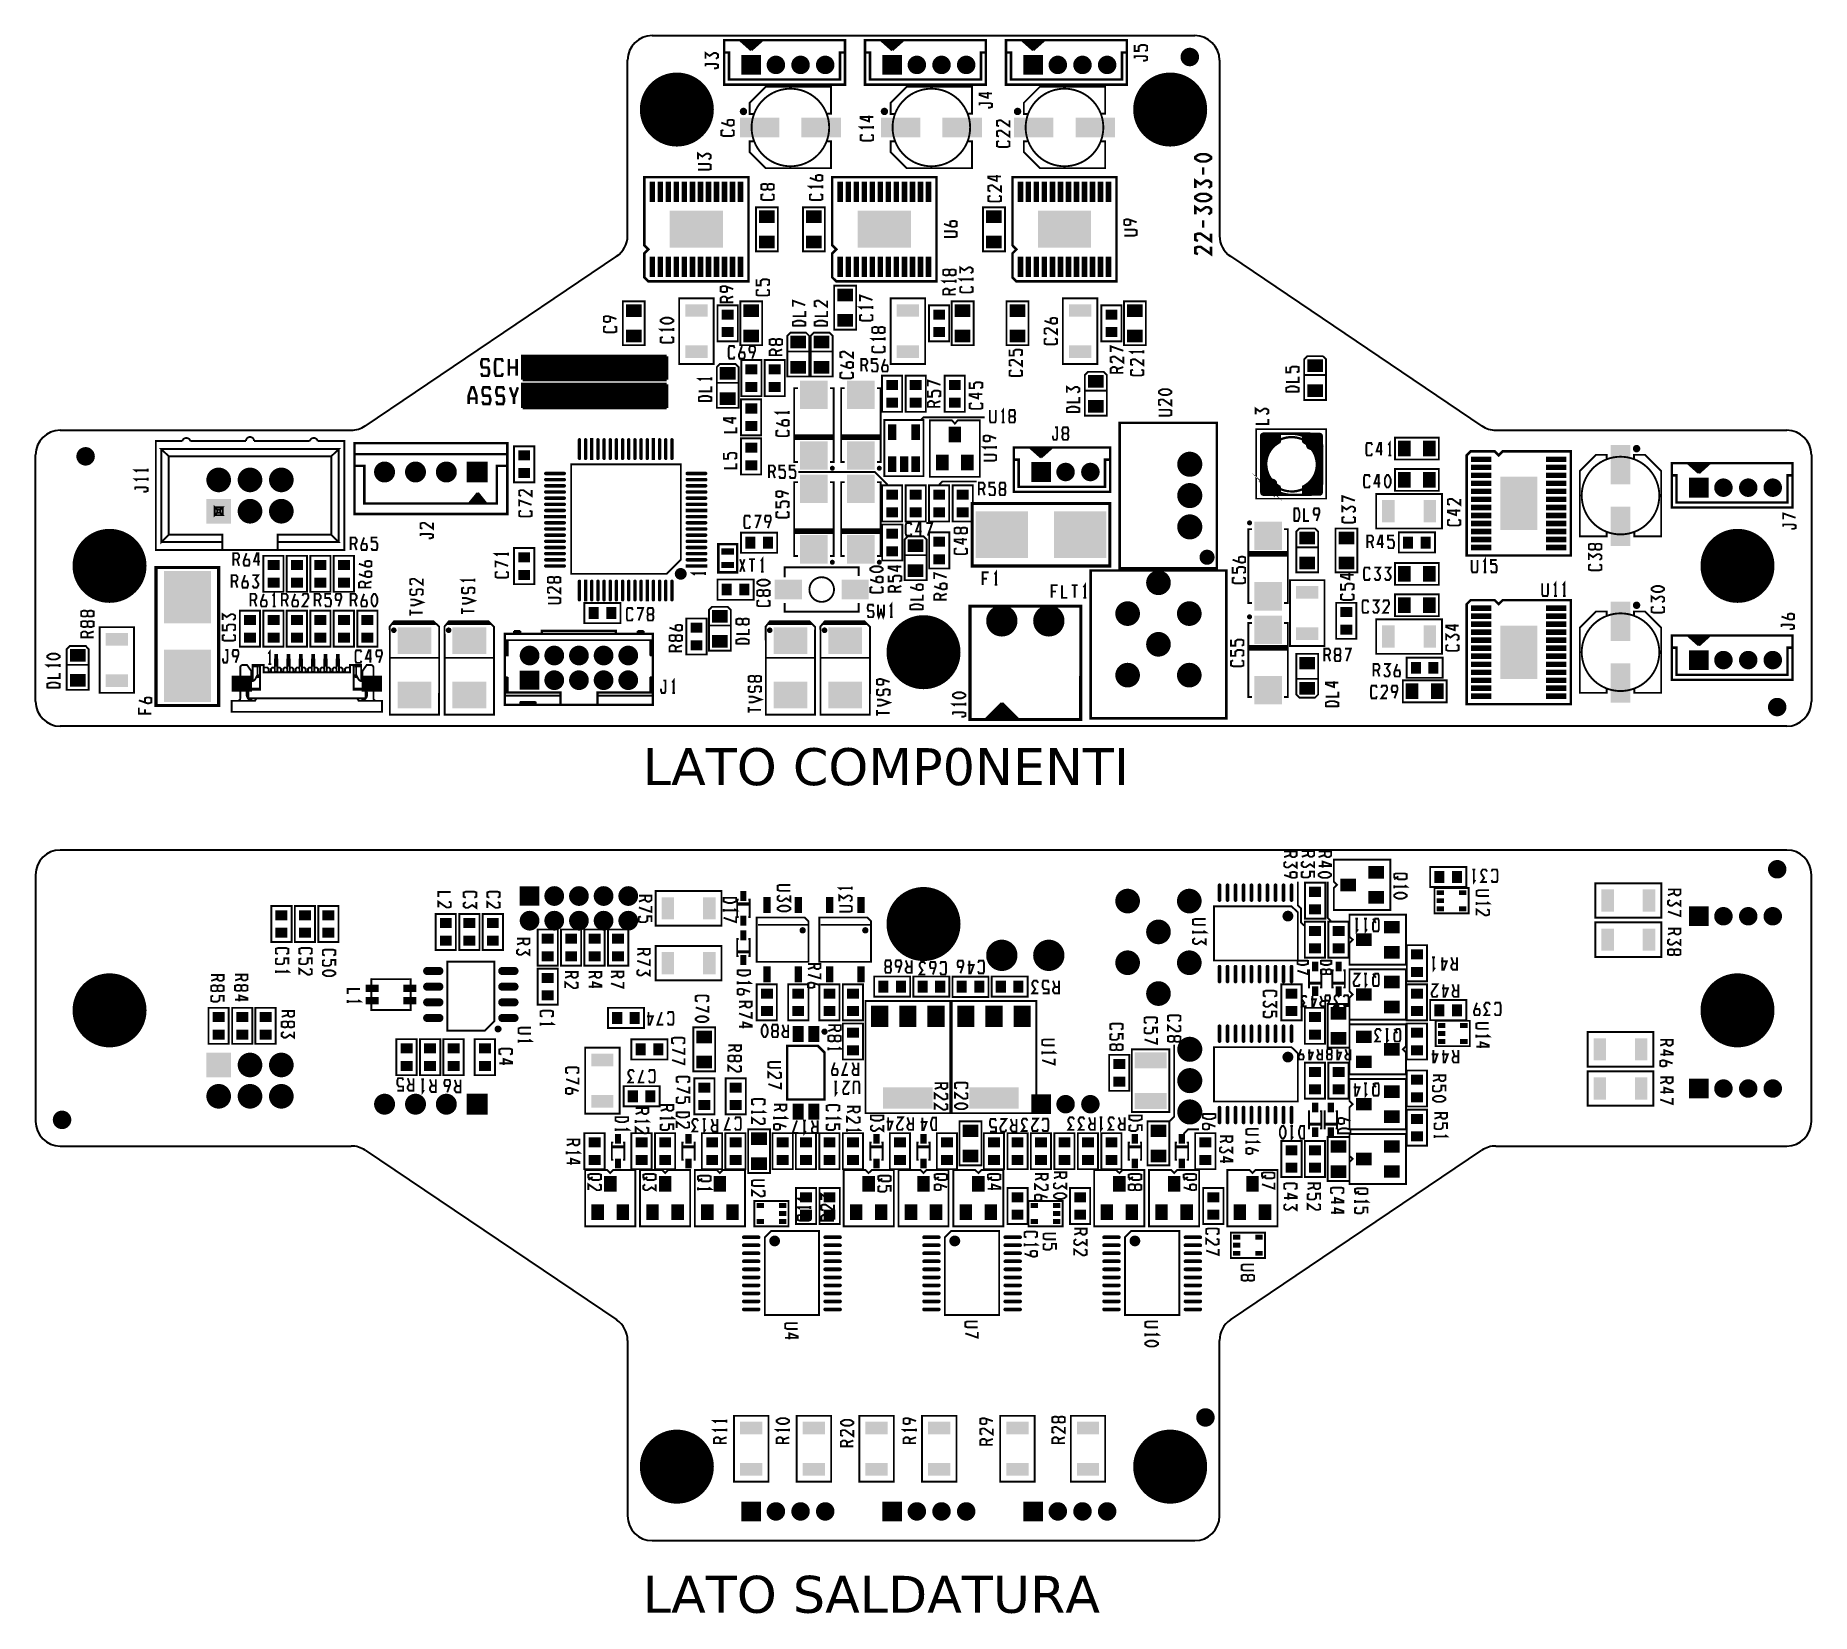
# Model space of a CAD drawing. Extents: x -72 to 72, y -78 to 50.
import ezdxf

# ---------------------------------------------------------------- set-up
doc = ezdxf.new("R2010")
doc.units = 0
doc.header["$MEASUREMENT"] = 0
doc.layers.get('0').update_dxf_attribs({"linetype": 'CONTINUOUS'})
for name, color, linetype in [('22-303-0_DRD', 7, 'CONTINUOUS'), ('22-303-0_SMB', 254, 'CONTINUOUS'), ('22-303-0_SMT', 254, 'CONTINUOUS'), ('22-303-0_SSB', 1, 'CONTINUOUS'), ('22-303-0_SST', 1, 'CONTINUOUS')]:
    doc.layers.add(name, color=color, linetype=linetype)
doc.styles.get("Standard").update_dxf_attribs({"font": 'verdana.ttf', "height": 3})

msp = doc.modelspace()

# ---------------------------------------------------------------- texts
at = {"layer": '22-303-0_DRD', "linetype": 'Continuous'}
for s, p in [('LATO COMP0NENTI', (-22.76, -10.78)), ('LATO SALDATURA', (-22.76, -77.89))]:
    msp.add_text(s, height=3, dxfattribs=at).set_placement(p)

# ---------------------------------------------------------------- blocks, each defined once
blk = doc.blocks.new('RECTANGLE_1')
blk.add_solid([(0.63627, 0.51308), (0.63627, -0.51308), (-0.63627, 0.51308), (-0.63627, -0.51308)])
blk = doc.blocks.new('RECTANGLE_2')
blk.add_solid([(1.6002, 0.8001), (1.6002, -0.8001), (-1.6002, 0.8001), (-1.6002, -0.8001)])
blk = doc.blocks.new('RECTANGLE_3')
blk.add_solid([(0.9017, 0.508), (0.9017, -0.508), (-0.9017, 0.508), (-0.9017, -0.508)])
blk = doc.blocks.new('RECTANGLE_4')
blk.add_solid([(0.51308, 0.63627), (0.51308, -0.63627), (-0.51308, 0.63627), (-0.51308, -0.63627)])
blk = doc.blocks.new('RECTANGLE_5')
blk.add_solid([(0.8001, 1.6002), (0.8001, -1.6002), (-0.8001, 1.6002), (-0.8001, -1.6002)])
blk = doc.blocks.new('RECTANGLE_6')
blk.add_solid([(0.508, 0.9017), (0.508, -0.9017), (-0.508, 0.9017), (-0.508, -0.9017)])
blk = doc.blocks.new('RECTANGLE_7')
blk.add_solid([(0.4826, 0.4064), (0.4826, -0.4064), (-0.4826, 0.4064), (-0.4826, -0.4064)])
blk = doc.blocks.new('RECTANGLE_8')
blk.add_solid([(1.12522, 1.14935), (1.12522, -1.14935), (-1.12522, 1.14935), (-1.12522, -1.14935)])
blk = doc.blocks.new('RECTANGLE_9')
blk.add_solid([(0.4064, 0.4826), (0.4064, -0.4826), (-0.4064, 0.4826), (-0.4064, -0.4826)])
blk = doc.blocks.new('RECTANGLE_10')
blk.add_solid([(2.1209, 1.905), (2.1209, -1.905), (-2.1209, 1.905), (-2.1209, -1.905)])
blk = doc.blocks.new('RECTANGLE_13')
blk.add_solid([(1.905, 2.1209), (1.905, -2.1209), (-1.905, 2.1209), (-1.905, -2.1209)])
blk = doc.blocks.new('ROUND_14')
at = {"const_width": 0.99949}
blk.add_lwpolyline([(-0.499744, 0, 1), (0.499744, 0, 1)], format="xyb", close=True, dxfattribs=at)
blk = doc.blocks.new('ROUND_15')
at = {"const_width": 0.8001}
blk.add_lwpolyline([(-0.40005, 0, 1), (0.40005, 0, 1)], format="xyb", close=True, dxfattribs=at)
blk = doc.blocks.new('RECTANGLE_16')
blk.add_solid([(0.8001, 0.7747), (0.8001, -0.7747), (-0.8001, 0.7747), (-0.8001, -0.7747)])
blk = doc.blocks.new('ROUND_17')
at = {"const_width": 0.84963}
blk.add_lwpolyline([(-0.424814, 0, 1), (0.424814, 0, 1)], format="xyb", close=True, dxfattribs=at)
blk = doc.blocks.new('SQUARE_18')
blk.add_solid([(0.84963, 0.84963), (0.84963, -0.84963), (-0.84963, 0.84963), (-0.84963, -0.84963)])
blk = doc.blocks.new('ROUND_19')
at = {"const_width": 0.7493}
blk.add_lwpolyline([(-0.37465, 0, 1), (0.37465, 0, 1)], format="xyb", close=True, dxfattribs=at)
blk = doc.blocks.new('SQUARE_20')
blk.add_solid([(0.8001, 0.8001), (0.8001, -0.8001), (-0.8001, 0.8001), (-0.8001, -0.8001)])
blk = doc.blocks.new('RECTANGLE_21')
blk.add_solid([(0.14986, 0.50038), (0.14986, -0.50038), (-0.14986, 0.50038), (-0.14986, -0.50038)])
blk = doc.blocks.new('RECTANGLE_22')
blk.add_solid([(0.8255, 0.65024), (0.8255, -0.65024), (-0.8255, 0.65024), (-0.8255, -0.65024)])
blk = doc.blocks.new('ROUND_25')
at = {"const_width": 1.27}
blk.add_lwpolyline([(-0.635, 0, 1), (0.635, 0, 1)], format="xyb", close=True, dxfattribs=at)
blk = doc.blocks.new('SQUARE_26')
blk.add_solid([(0.99949, 0.99949), (0.99949, -0.99949), (-0.99949, 0.99949), (-0.99949, -0.99949)])
blk = doc.blocks.new('ROUND_28')
at = {"const_width": 2.99974}
blk.add_lwpolyline([(-1.49987, 0, 1), (1.49987, 0, 1)], format="xyb", close=True, dxfattribs=at)
blk = doc.blocks.new('RECTANGLE_29')
blk.add_solid([(1.09982, 0.8001), (1.09982, -0.8001), (-1.09982, 0.8001), (-1.09982, -0.8001)])
blk = doc.blocks.new('RECTANGLE_30')
blk.add_solid([(1.3716, 1.0795), (1.3716, -1.0795), (-1.3716, 1.0795), (-1.3716, -1.0795)])
blk = doc.blocks.new('RECTANGLE_31')
blk.add_solid([(2.16027, 1.49987), (2.16027, -1.49987), (-2.16027, 1.49987), (-2.16027, -1.49987)])
blk = doc.blocks.new('RECTANGLE_32')
blk.add_solid([(0.22479, 0.82423), (0.22479, -0.82423), (-0.22479, 0.82423), (-0.22479, -0.82423)])
blk = doc.blocks.new('RECTANGLE_33')
blk.add_solid([(1.49987, 2.16027), (1.49987, -2.16027), (-1.49987, 2.16027), (-1.49987, -2.16027)])
blk = doc.blocks.new('RECTANGLE_34')
blk.add_solid([(0.82423, 0.22479), (0.82423, -0.22479), (-0.82423, 0.22479), (-0.82423, -0.22479)])
blk = doc.blocks.new('RECTANGLE_35')
blk.add_solid([(0.3429, 0.635), (0.3429, -0.635), (-0.3429, 0.635), (-0.3429, -0.635)])
blk = doc.blocks.new('RECTANGLE_36')
blk.add_solid([(0.508, 0.635), (0.508, -0.635), (-0.508, 0.635), (-0.508, -0.635)])
blk = doc.blocks.new('ROUND_37')
at = {"const_width": 1.016}
blk.add_lwpolyline([(-0.508, 0, 1), (0.508, 0, 1)], format="xyb", close=True, dxfattribs=at)
blk = doc.blocks.new('OBLONG_38')
at = {"const_width": 0.2794}
blk.add_lwpolyline([(0, 0.7493), (0, -0.7493)], dxfattribs=at)
at = {"const_width": 0.1397}
for points in [[(-0.06985, 0.7493, 1), (0.06985, 0.7493, 1)], [(-0.06985, -0.7493, 1), (0.06985, -0.7493, 1)]]:
    blk.add_lwpolyline(points, format="xyb", close=True, dxfattribs=at)
blk = doc.blocks.new('RECTANGLE_39')
blk.add_solid([(0.1397, 0.889), (0.1397, -0.889), (-0.1397, 0.889), (-0.1397, -0.889)])
blk = doc.blocks.new('OBLONG_40')
at = {"const_width": 0.2794}
blk.add_lwpolyline([(0.7493, 0), (-0.7493, 0)], dxfattribs=at)
at = {"const_width": 0.1397}
for points in [[(-0.81915, 0, 1), (-0.67945, 0, 1)], [(0.67945, 0, 1), (0.81915, 0, 1)]]:
    blk.add_lwpolyline(points, format="xyb", close=True, dxfattribs=at)
blk = doc.blocks.new('RECTANGLE_41')
blk.add_solid([(0.889, 0.1397), (0.889, -0.1397), (-0.889, 0.1397), (-0.889, -0.1397)])
blk = doc.blocks.new('RECTANGLE_42')
blk.add_solid([(0.50038, 0.25019), (0.50038, -0.25019), (-0.50038, 0.25019), (-0.50038, -0.25019)])
blk = doc.blocks.new('ROUND_94')
at = {"const_width": 0.0762}
blk.add_lwpolyline([(-0.0381, 0, 1), (0.0381, 0, 1)], format="xyb", close=True, dxfattribs=at)
blk = doc.blocks.new('RECTANGLE_53')
blk.add_solid([(1.30048, 0.6477), (1.30048, -0.6477), (-1.30048, 0.6477), (-1.30048, -0.6477)])
blk = doc.blocks.new('RECTANGLE_54')
blk.add_solid([(0.25019, 0.40005), (0.25019, -0.40005), (-0.25019, 0.40005), (-0.25019, -0.40005)])
blk = doc.blocks.new('RECTANGLE_55')
blk.add_solid([(0.52451, 0.29972), (0.52451, -0.29972), (-0.52451, 0.29972), (-0.52451, -0.29972)])
blk = doc.blocks.new('RECTANGLE_56')
blk.add_solid([(0.635, 0.508), (0.635, -0.508), (-0.635, 0.508), (-0.635, -0.508)])
blk = doc.blocks.new('OBLONG_57')
at = {"const_width": 0.65024}
blk.add_lwpolyline([(0.50038, 0), (-0.50038, 0)], dxfattribs=at)
at = {"const_width": 0.32512}
for points in [[(-0.66294, 0, 1), (-0.33782, 0, 1)], [(0.33782, 0, 1), (0.66294, 0, 1)]]:
    blk.add_lwpolyline(points, format="xyb", close=True, dxfattribs=at)
blk = doc.blocks.new('RECTANGLE_58')
blk.add_solid([(0.29972, 0.19939), (0.29972, -0.19939), (-0.29972, 0.19939), (-0.29972, -0.19939)])
blk = doc.blocks.new('OBLONG_59')
at = {"const_width": 0.29972}
blk.add_lwpolyline([(0.59944, 0), (-0.59944, 0)], dxfattribs=at)
at = {"const_width": 0.14986}
for points in [[(-0.67437, 0, 1), (-0.52451, 0, 1)], [(0.52451, 0, 1), (0.67437, 0, 1)]]:
    blk.add_lwpolyline(points, format="xyb", close=True, dxfattribs=at)
blk = doc.blocks.new('OBLONG_60')
at = {"const_width": 0.29972}
blk.add_lwpolyline([(0, 0.59944), (0, -0.59944)], dxfattribs=at)
at = {"const_width": 0.14986}
for points in [[(-0.07493, 0.59944, 1), (0.07493, 0.59944, 1)], [(-0.07493, -0.59944, 1), (0.07493, -0.59944, 1)]]:
    blk.add_lwpolyline(points, format="xyb", close=True, dxfattribs=at)
blk = doc.blocks.new('RECTANGLE_61')
blk.add_solid([(2.0066, 0.8636), (2.0066, -0.8636), (-2.0066, 0.8636), (-2.0066, -0.8636)])
blk = doc.blocks.new('RECTANGLE_62')
blk.add_solid([(0.6985, 0.8636), (0.6985, -0.8636), (-0.6985, 0.8636), (-0.6985, -0.8636)])
blk = doc.blocks.new('RECTANGLE_63')
blk.add_solid([(0.44958, 0.65024), (0.44958, -0.65024), (-0.44958, 0.65024), (-0.44958, -0.65024)])
blk = doc.blocks.new('RECTANGLE_64')
blk.add_solid([(0.29972, 0.65024), (0.29972, -0.65024), (-0.29972, 0.65024), (-0.29972, -0.65024)])

# ---------------------------------------------------------------- linework, layer by layer
at = {"layer": '22-303-0_DRD'}
for p, q in [((-22, 50), (22, 50)), ((-24, 33.76), (-24, 48)), ((24, 48), (24, 33.76)), ((-45.28, 18.34), (-24.88, 32.1)), ((24.88, 32.1), (45.28, 18.34)), ((-70, 18), (-46.4, 18)), ((46.4, 18), (70, 18)), ((-72, -4), (-72, 16)), ((72, 16), (72, -4)), ((70, -6), (-70, -6)), ((70, -16.04), (-70, -16.04)), ((-72, -18.04), (-72, -38.04)), ((72, -38.04), (72, -18.04)), ((-70, -40.04), (-46.4, -40.04)), ((46.4, -40.04), (70, -40.04)), ((-45.28, -40.38), (-24.88, -54.14)), ((24.88, -54.14), (45.28, -40.38)), ((-24, -55.8), (-24, -70.04)), ((24, -70.04), (24, -55.8)), ((-22, -72.04), (22, -72.04))]:
    msp.add_line(p, q, dxfattribs=at)
for centre, start, end in [((-22, 48), 90, 180), ((22, 48), 360, 90), ((-26, 33.76), 303.9726, 0), ((26, 33.76), 179.9999, 236.0273), ((-70, 16), 90, 180), ((-46.4, 20), 270, 304.0329), ((46.4, 20), 235.9671, 270), ((70, 16), 360, 90), ((-70, -4), 180, 270), ((70, -4), 270, 0), ((-70, -18.04), 90, 180), ((70, -18.04), 360, 90), ((-70, -38.04), 180, 270), ((70, -38.04), 270, 0), ((-46.4, -42.04), 55.9671, 90), ((46.4, -42.04), 90, 124.0329), ((-26, -55.8), 360, 56.0274), ((26, -55.8), 123.9727, 180.0001), ((-22, -70.04), 180, 270), ((22, -70.04), 270, 0)]:
    msp.add_arc(centre, 2, start, end, dxfattribs=at)
at = {"layer": '22-303-0_SMT', "const_width": 0.127}
for points in [[(27.56, 17.72, 0.414214), (27.36, 17.52)], [(32.32, 17.53, 0.414214), (32.12, 17.73)], [(28.91, 17.01, 0.284546), (27.82, 15.25)], [(31.86, 15.24, 0.273647), (30.74, 17.04)], [(27.82, 15.23, 0.273363), (28.93, 13.43)], [(30.77, 13.46, 0.284391), (31.86, 15.22)], [(27.36, 12.94, 0.414214), (27.56, 12.74)], [(32.12, 12.75, 0.414214), (32.32, 12.95)]]:
    msp.add_lwpolyline(points, format="xyb", dxfattribs=at)
for points in [[(28.93, 17.53), (27.36, 17.53)], [(27.36, 17.52), (27.36, 12.95)], [(27.36, 17.52), (27.36, 17.52)], [(28.93, 17.41), (27.36, 17.41)], [(28.93, 17.3), (27.36, 17.3)], [(28.93, 17.64), (27.4, 17.64)], [(27.46, 17.7), (27.46, 12.77)], [(28.93, 17.72), (27.56, 17.72)], [(27.56, 17.72), (27.56, 17.72)], [(27.57, 17.72), (27.57, 12.74)], [(27.69, 17.72), (27.69, 12.74)], [(27.8, 17.72), (27.8, 12.74)], [(27.92, 17.72), (27.92, 15.87)], [(28.03, 17.72), (28.03, 16.14)], [(28.15, 17.72), (28.15, 16.34)], [(28.26, 17.72), (28.26, 16.49)], [(28.37, 17.72), (28.37, 16.62)], [(28.49, 17.72), (28.49, 16.73)], [(28.6, 17.72), (28.6, 16.82)], [(28.72, 17.72), (28.72, 16.9)], [(28.83, 17.72), (28.83, 16.97)], [(28.93, 17.72), (28.93, 17.04), (28.91, 17.01)], [(32.11, 17.73), (30.74, 17.73), (30.74, 17.04)], [(32.27, 17.65), (30.74, 17.65)], [(32.32, 17.54), (30.74, 17.54)], [(32.32, 17.42), (30.74, 17.42)], [(32.32, 17.31), (30.74, 17.31)], [(30.84, 17.73), (30.84, 16.98)], [(30.96, 17.73), (30.96, 16.91)], [(31.07, 17.73), (31.07, 16.83)], [(31.19, 17.73), (31.19, 16.73)], [(31.3, 17.73), (31.3, 16.62)], [(31.41, 17.73), (31.41, 16.48)], [(31.53, 17.73), (31.53, 16.32)], [(31.64, 17.73), (31.64, 16.12)], [(31.76, 17.73), (31.76, 15.84)], [(31.87, 17.73), (31.87, 12.75)], [(31.99, 17.73), (31.99, 12.75)], [(32.1, 17.73), (32.1, 12.75)], [(32.12, 17.73), (32.11, 17.73)], [(32.21, 17.7), (32.21, 12.78)], [(32.32, 17.53), (32.32, 12.95)], [(32.32, 17.53), (32.32, 17.53)], [(28.93, 17.19), (27.36, 17.19)], [(28.93, 17.07), (27.36, 17.07)], [(28.81, 16.96), (27.36, 16.96)], [(28.63, 16.84), (27.36, 16.84)], [(28.49, 16.73), (27.36, 16.73)], [(28.37, 16.61), (27.36, 16.61)], [(28.27, 16.5), (27.36, 16.5)], [(28.18, 16.39), (27.36, 16.39)], [(28.11, 16.27), (27.36, 16.27)], [(28.04, 16.16), (27.36, 16.16)], [(27.99, 16.04), (27.36, 16.04)], [(27.94, 15.93), (27.36, 15.93)], [(27.9, 15.81), (27.36, 15.81)], [(32.32, 17.2), (30.74, 17.2)], [(32.32, 17.08), (30.74, 17.08)], [(32.32, 16.97), (30.87, 16.97)], [(32.32, 16.85), (31.04, 16.85)], [(32.32, 16.74), (31.18, 16.74)], [(32.32, 16.62), (31.29, 16.62)], [(32.32, 16.51), (31.39, 16.51)], [(32.32, 16.4), (31.48, 16.4)], [(32.32, 16.28), (31.55, 16.28)], [(32.32, 16.17), (31.62, 16.17)], [(32.32, 16.05), (31.68, 16.05)], [(32.32, 15.94), (31.72, 15.94)], [(32.32, 15.82), (31.76, 15.82)], [(27.87, 15.7), (27.36, 15.7)], [(27.85, 15.59), (27.36, 15.59)], [(27.83, 15.47), (27.36, 15.47)], [(27.82, 15.36), (27.36, 15.36)], [(27.82, 15.24), (27.36, 15.24)], [(27.82, 15.13), (27.36, 15.13)], [(27.83, 15.01), (27.36, 15.01)], [(27.85, 14.9), (27.36, 14.9)], [(27.87, 14.79), (27.36, 14.79)], [(27.9, 14.67), (27.36, 14.67)], [(27.94, 14.56), (27.36, 14.56)], [(27.99, 14.44), (27.36, 14.44)], [(27.82, 15.25), (27.82, 15.23)], [(27.92, 14.63), (27.92, 12.74)], [(28.03, 14.35), (28.03, 12.74)], [(32.32, 14.34), (31.65, 14.34)], [(32.32, 14.45), (31.7, 14.45)], [(32.32, 14.57), (31.74, 14.57)], [(31.76, 14.6), (31.76, 12.75)], [(32.32, 14.68), (31.78, 14.68)], [(32.32, 15.71), (31.8, 15.71)], [(32.32, 14.8), (31.81, 14.8)], [(32.32, 15.6), (31.82, 15.6)], [(32.32, 14.91), (31.83, 14.91)], [(32.32, 15.48), (31.84, 15.48)], [(32.32, 15.37), (31.85, 15.37)], [(32.32, 15.14), (31.86, 15.14)], [(32.32, 15.02), (31.85, 15.02)], [(32.32, 15.25), (31.86, 15.25)], [(31.86, 15.24), (31.86, 15.22)], [(28.04, 14.33), (27.36, 14.33)], [(28.11, 14.21), (27.36, 14.21)], [(28.18, 14.1), (27.36, 14.1)], [(28.26, 13.99), (27.36, 13.99)], [(28.36, 13.87), (27.36, 13.87)], [(28.47, 13.76), (27.36, 13.76)], [(28.6, 13.64), (27.36, 13.64)], [(28.76, 13.53), (27.36, 13.53)], [(28.93, 13.41), (27.36, 13.41)], [(28.93, 13.3), (27.36, 13.3)], [(28.93, 13.19), (27.36, 13.19)], [(28.93, 13.07), (27.36, 13.07)], [(28.93, 12.96), (27.36, 12.96)], [(27.36, 12.95), (27.36, 12.94)], [(28.93, 13.43), (28.93, 12.74), (27.56, 12.74), (27.56, 12.74)], [(28.15, 14.15), (28.15, 12.74)], [(28.26, 13.99), (28.26, 12.74)], [(28.37, 13.85), (28.37, 12.74)], [(28.49, 13.74), (28.49, 12.74)], [(28.6, 13.64), (28.6, 12.74)], [(28.72, 13.56), (28.72, 12.74)], [(28.83, 13.48), (28.83, 12.74)], [(30.77, 13.46), (30.74, 13.44), (30.74, 12.75)], [(32.32, 13.42), (30.74, 13.42)], [(32.32, 13.31), (30.74, 13.31)], [(32.32, 13.2), (30.74, 13.2)], [(32.32, 13.08), (30.74, 13.08)], [(32.32, 12.97), (30.74, 12.97)], [(30.84, 13.5), (30.84, 12.75)], [(32.32, 13.54), (30.91, 13.54)], [(30.96, 13.57), (30.96, 12.75)], [(32.32, 13.65), (31.07, 13.65)], [(31.07, 13.65), (31.07, 12.75)], [(31.19, 13.74), (31.19, 12.75)], [(32.32, 13.77), (31.21, 13.77)], [(31.3, 13.85), (31.3, 12.75)], [(32.32, 13.88), (31.33, 13.88)], [(31.41, 13.98), (31.41, 12.75)], [(32.32, 14), (31.43, 14)], [(32.32, 14.11), (31.51, 14.11)], [(31.53, 14.13), (31.53, 12.75)], [(32.32, 14.22), (31.58, 14.22)], [(31.64, 14.33), (31.64, 12.75)], [(32.32, 12.95), (32.32, 12.95)], [(28.93, 12.84), (27.38, 12.84)], [(32.29, 12.85), (30.74, 12.85)], [(32.11, 12.75), (30.74, 12.75)], [(32.12, 12.75), (32.11, 12.75)]]:
    msp.add_lwpolyline(points, dxfattribs=at)
at = {"layer": '22-303-0_SSB'}
for points, const_width in [([(29.74, -16.15), (29.74, -16.5), (29.91, -16.62), (30.08, -16.62), (30.25, -16.5), (30.25, -16.15), (29.24, -16.15)], 0.152), ([(29.74, -16.44), (29.24, -16.62)], 0.152), ([(29.41, -16.98), (29.24, -17.1), (29.24, -17.34), (29.41, -17.46), (29.58, -17.46), (29.91, -17.22), (30.25, -17.46), (30.25, -16.98)], 0.152), ([(31.17, -16.12), (31.17, -16.47), (31.34, -16.59), (31.51, -16.59), (31.68, -16.47), (31.68, -16.12), (30.67, -16.12)], 0.152), ([(31.17, -16.42), (30.67, -16.59)], 0.152), ([(30.83, -16.96), (30.67, -17.08), (30.67, -17.31), (30.83, -17.43), (31, -17.43), (31.34, -17.19), (31.68, -17.43), (31.68, -16.96)], 0.152), ([(32.54, -16.15), (32.54, -16.5), (32.71, -16.62), (32.88, -16.62), (33.05, -16.5), (33.05, -16.15), (32.03, -16.15)], 0.152), ([(32.54, -16.44), (32.03, -16.62)], 0.152), ([(32.37, -17.46), (32.37, -16.98), (33.05, -17.22), (33.05, -17.34), (32.03, -17.34)], 0.152), ([(37.85, -20.9), (37.85, -16.83), (33.27, -16.83), (33.27, -18.61), (33.53, -18.87), (33.27, -19.12), (33.27, -20.9), (37.85, -20.9)], 0.152), ([(29.74, -18.24), (29.74, -17.88), (29.91, -17.82), (30.08, -17.82), (30.25, -17.88), (30.25, -18.24), (30.08, -18.3), (29.91, -18.3), (29.24, -18.06)], 0.152), ([(30.86, -22.17), (30.61, -21.91), (30.61, -20.77), (30.35, -20.52), (30.35, -18.61)], 0.152), ([(30.83, -17.79), (30.67, -17.85), (30.67, -18.21), (30.83, -18.27), (31.17, -18.27), (31.34, -18.15), (31.34, -17.79), (31.68, -17.79), (31.68, -18.27)], 0.152), ([(32.58, -21.6), (32.58, -18.68), (30.94, -18.68), (30.94, -21.6), (32.58, -21.6)], 0.152), ([(32.03, -18), (32.2, -17.88), (32.37, -17.82), (32.71, -17.82), (32.88, -17.88), (33.05, -18), (33.05, -18.12), (32.88, -18.24), (32.71, -18.3), (32.37, -18.3), (32.2, -18.24), (32.03, -18.12), (32.03, -18)], 0.152), ([(33.02, -21.79), (32.77, -21.53), (32.77, -18.61)], 0.152), ([(38.33, -17.94), (38.16, -18), (38.16, -18.24), (38.33, -18.3), (38.5, -18.42), (39.01, -18.42), (39.18, -18.36), (39.18, -18), (39.01, -17.94), (38.33, -17.94)], 0.152), ([(38.5, -18.18), (38.16, -18.42)], 0.152), ([(44.01, -17.41), (41.08, -17.41), (41.08, -19.04), (44.01, -19.04), (44.01, -17.41)], 0.152), ([(44.5, -17.62), (44.74, -17.62)], 0.152), ([(44.62, -17.62), (44.62, -18.64), (44.74, -18.47)], 0.152), ([(45.7, -17.79), (45.58, -17.62), (45.34, -17.62), (45.22, -17.79), (45.22, -17.96), (45.46, -18.3), (45.22, -18.64), (45.7, -18.64)], 0.152), ([(46.06, -17.79), (46.12, -17.62), (46.48, -17.62), (46.54, -17.79), (46.54, -18.47), (46.48, -18.64), (46.12, -18.64), (46.06, -18.47)], 0.152), ([(59.82, -18.74), (59.82, -21.53), (54.48, -21.53), (54.48, -18.74), (59.82, -18.74)], 0.152), ([(-39.34, -19.86), (-39.34, -19.45), (-38.33, -19.45)], 0.152), ([(-39.34, -20.7), (-39.34, -20.23), (-38.67, -20.7), (-38.5, -20.7), (-38.33, -20.64), (-38.33, -20.29), (-38.5, -20.23)], 0.152), ([(-37.11, -19.9), (-37.28, -19.83), (-37.28, -19.48), (-37.11, -19.42), (-36.43, -19.42), (-36.26, -19.48), (-36.26, -19.83), (-36.43, -19.9)], 0.152), ([(-35.2, -19.9), (-35.37, -19.83), (-35.37, -19.48), (-35.2, -19.42), (-34.53, -19.42), (-34.36, -19.48), (-34.36, -19.83), (-34.53, -19.9)], 0.152), ([(-35.37, -20.73), (-35.37, -20.26), (-34.7, -20.73), (-34.53, -20.73), (-34.36, -20.67), (-34.36, -20.32), (-34.53, -20.26)], 0.152), ([(-22.57, -19.75), (-22.57, -20.1), (-22.4, -20.22), (-22.23, -20.22), (-22.06, -20.1), (-22.06, -19.75), (-23.08, -19.75)], 0.152), ([(-22.57, -20.04), (-23.08, -20.22)], 0.152), ([(-16.38, -19.37), (-16.38, -22.17), (-21.72, -22.17), (-21.72, -19.37), (-16.38, -19.37)], 0.152), ([(-16.21, -19.86), (-16.21, -20.21), (-15.87, -20.33), (-15.53, -20.33), (-15.19, -20.21), (-15.19, -19.86)], 0.152), ([(-16.21, -19.92), (-15.19, -19.92)], 0.152), ([(-15, -20.07), (-15.11, -20.07), (-15.11, -21.47), (-15, -21.47)], 0.152), ([(-14.21, -21.47), (-14.1, -21.47), (-14.1, -20.07), (-14.21, -20.07)], 0.152), ([(-10.8, -19.35), (-11.65, -19.35), (-11.82, -19.29), (-11.82, -18.93), (-11.65, -18.87), (-10.8, -18.87)], 0.152), ([(-11.65, -19.71), (-11.82, -19.83), (-11.82, -20.07), (-11.65, -20.19), (-11.48, -20.19), (-11.14, -19.95), (-10.8, -20.19), (-10.8, -19.71)], 0.152), ([(-5.81, -19.13), (-6.82, -19.13), (-6.65, -19.25)], 0.152), ([(-5.98, -20.2), (-5.81, -20.08), (-5.81, -19.85), (-5.98, -19.73), (-6.14, -19.73), (-6.48, -19.97), (-6.82, -19.73), (-6.82, -20.2)], 0.152), ([(-5.81, -19.01), (-5.81, -19.25)], 0.152), ([(38.16, -19.14), (38.16, -18.9)], 0.152), ([(38.16, -19.02), (39.18, -19.02), (39.01, -18.9)], 0.152), ([(38.16, -19.68), (38.33, -19.56), (38.5, -19.5), (38.84, -19.5), (39.01, -19.56), (39.18, -19.68), (39.18, -19.8), (39.01, -19.92), (38.84, -19.98), (38.5, -19.98), (38.33, -19.92), (38.16, -19.8), (38.16, -19.68)], 0.152), ([(41.43, -19.12), (41.43, -21.18), (44.2, -21.18), (44.2, -19.12), (41.43, -19.12)], 0.152), ([(45.86, -19.77), (45.01, -19.77), (44.84, -19.72), (44.84, -19.36), (45.01, -19.3), (45.86, -19.3)], 0.152), ([(60.87, -19.24), (60.87, -19.59), (61.04, -19.71), (61.21, -19.71), (61.38, -19.59), (61.38, -19.24), (60.36, -19.24)], 0.152), ([(60.87, -19.53), (60.36, -19.71)], 0.152), ([(60.53, -20.08), (60.36, -20.19), (60.36, -20.43), (60.53, -20.55), (60.7, -20.55), (61.04, -20.31), (61.38, -20.55), (61.38, -20.08)], 0.152), ([(-51.24, -23.5), (-51.24, -20.58), (-52.88, -20.58), (-52.88, -23.5), (-51.24, -23.5)], 0.152), ([(-49.34, -23.5), (-49.34, -20.58), (-50.98, -20.58), (-50.98, -23.5), (-49.34, -23.5)], 0.152), ([(-47.43, -23.5), (-47.43, -20.58), (-49.07, -20.58), (-49.07, -23.5), (-47.43, -23.5)], 0.152), ([(-39.56, -21.22), (-39.56, -24.14), (-37.92, -24.14), (-37.92, -21.22), (-39.56, -21.22)], 0.152), ([(-36, -24.14), (-36, -21.22), (-37.64, -21.22), (-37.64, -24.14), (-36, -24.14)], 0.152), ([(-37.11, -20.26), (-37.28, -20.38), (-37.28, -20.61), (-37.11, -20.73), (-36.94, -20.73), (-36.6, -20.5), (-36.26, -20.73), (-36.26, -20.26)], 0.152), ([(-34.1, -24.14), (-34.1, -21.22), (-35.74, -21.22), (-35.74, -24.14), (-34.1, -24.14)], 0.152), ([(-23.08, -20.7), (-22.06, -21.06), (-22.06, -20.58)], 0.152), ([(-22.91, -21.42), (-23.08, -21.48), (-23.08, -21.84), (-22.91, -21.89), (-22.57, -21.89), (-22.4, -21.78), (-22.4, -21.42), (-22.06, -21.42), (-22.06, -21.89)], 0.152), ([(-16.21, -21.05), (-16.21, -20.82)], 0.152), ([(-16.21, -20.93), (-15.19, -20.93), (-15.36, -20.82)], 0.152), ([(-16.21, -21.53), (-15.19, -21.89), (-15.19, -21.42)], 0.152), ([(-14.1, -20.37), (-14.1, -20.47), (-15.11, -20.47), (-15.11, -20.37), (-14.1, -20.37)], 0.152), ([(-9.53, -21.61), (-9.63, -21.51), (-13.53, -21.51), (-13.53, -25.11), (-9.33, -25.11), (-9.33, -21.81), (-9.53, -21.61)], 0.152), ([(-11.82, -20.73), (-11.65, -20.61), (-11.48, -20.55), (-11.14, -20.55), (-10.97, -20.61), (-10.8, -20.73), (-10.8, -20.85), (-10.97, -20.96), (-11.14, -21.02), (-11.48, -21.02), (-11.65, -20.96), (-11.82, -20.85), (-11.82, -20.73)], 0.152), ([(-4.45, -21.61), (-4.55, -21.51), (-8.45, -21.51), (-8.45, -25.11), (-4.25, -25.11), (-4.25, -21.81), (-4.45, -21.61)], 0.152), ([(-6.82, -20.57), (-5.98, -20.57), (-5.81, -20.63), (-5.81, -20.98), (-5.98, -21.04), (-6.82, -21.04)], 0.152), ([(22.87, -22.11), (22.02, -22.11), (21.85, -22.05), (21.85, -21.69), (22.02, -21.63), (22.87, -21.63)], 0.152), ([(30.35, -21.1), (29.84, -20.6), (23.55, -20.6), (23.55, -25), (30.35, -25), (30.35, -21.1)], 0.152), ([(29.91, -21.42), (29.18, -21.42)], 0.152), ([(29.89, -21.28), (29.2, -21.28)], 0.152), ([(29.87, -21.55), (29.22, -21.55)], 0.152), ([(29.29, -21.65), (29.29, -21.15)], 0.152), ([(29.8, -21.14), (29.29, -21.14)], 0.152), ([(29.42, -21.74), (29.42, -21.06)], 0.152), ([(29.56, -21.76), (29.56, -21.04)], 0.152), ([(29.7, -21.73), (29.7, -21.07)], 0.152), ([(29.83, -21.62), (29.83, -21.19)], 0.152), ([(39.12, -25.34), (39.12, -21.28), (34.54, -21.28), (34.54, -23.06), (34.8, -23.31), (34.54, -23.57), (34.54, -25.34), (39.12, -25.34)], 0.152), ([(35, -21.61), (35.24, -21.61)], 0.152), ([(35.12, -21.61), (35.12, -22.63), (35.24, -22.46)], 0.152), ([(35.72, -21.61), (35.96, -21.61)], 0.152), ([(35.84, -21.61), (35.84, -22.63), (35.96, -22.46)], 0.152), ([(36.68, -21.95), (36.44, -21.61)], 0.152), ([(36.92, -21.78), (36.86, -21.61), (36.62, -21.61), (36.56, -21.78), (36.44, -21.95), (36.44, -22.46), (36.5, -22.63), (36.86, -22.63), (36.92, -22.46), (36.92, -21.78)], 0.152), ([(44.84, -20.49), (44.84, -20.26)], 0.152), ([(44.84, -20.38), (45.86, -20.38), (45.69, -20.26)], 0.152), ([(44.84, -21.33), (44.84, -20.86), (45.52, -21.33), (45.69, -21.33), (45.86, -21.27), (45.86, -20.92), (45.69, -20.86)], 0.152), ([(60.36, -21.03), (61.38, -21.39), (61.38, -20.91)], 0.152), ([(-29.65, -25.41), (-29.65, -22.49), (-31.29, -22.49), (-31.29, -25.41), (-29.65, -25.41)], 0.152), ([(-29.4, -22.49), (-29.4, -25.41), (-27.76, -25.41), (-27.76, -22.49), (-29.4, -22.49)], 0.152), ([(-27.5, -22.49), (-27.5, -25.41), (-25.86, -25.41), (-25.86, -22.49), (-27.5, -22.49)], 0.152), ([(-23.94, -25.41), (-23.94, -22.49), (-25.58, -22.49), (-25.58, -25.41), (-23.94, -25.41)], 0.152), ([(-13.43, -22.11), (-9.33, -22.11)], 0.152), ([(-9.63, -22.61), (-9.97, -22.61)], 0.152), ([(-9.64, -22.47), (-9.97, -22.47)], 0.152), ([(-9.88, -22.71), (-9.88, -22.38)], 0.152), ([(-9.75, -22.71), (-9.75, -22.38)], 0.152), ([(-8.35, -22.11), (-4.25, -22.11)], 0.152), ([(-4.55, -22.61), (-4.89, -22.61)], 0.152), ([(-4.56, -22.47), (-4.89, -22.47)], 0.152), ([(-4.8, -22.71), (-4.8, -22.38)], 0.152), ([(-4.67, -22.71), (-4.67, -22.38)], 0.152), ([(21.85, -22.83), (21.85, -22.59)], 0.152), ([(21.85, -22.71), (22.87, -22.71), (22.69, -22.59)], 0.152), ([(29.76, -21.69), (29.33, -21.69)], 0.152), ([(30.92, -21.85), (30.92, -24.77), (32.56, -24.77), (32.56, -21.85), (30.92, -21.85)], 0.152), ([(32.83, -21.85), (32.83, -24.77), (34.47, -24.77), (34.47, -21.85), (32.83, -21.85)], 0.152), ([(59.82, -21.91), (59.82, -24.71), (54.48, -24.71), (54.48, -21.91), (59.82, -21.91)], 0.152), ([(60.87, -22.41), (60.87, -22.77), (61.04, -22.89), (61.21, -22.89), (61.38, -22.77), (61.38, -22.41), (60.36, -22.41)], 0.152), ([(60.87, -22.71), (60.36, -22.89)], 0.152), ([(-52.35, -24.47), (-52.52, -24.41), (-52.52, -24.05), (-52.35, -23.99), (-51.67, -23.99), (-51.5, -24.05), (-51.5, -24.41), (-51.67, -24.47)], 0.152), ([(-50.44, -24.47), (-50.61, -24.41), (-50.61, -24.05), (-50.44, -23.99), (-49.77, -23.99), (-49.6, -24.05), (-49.6, -24.41), (-49.77, -24.47)], 0.152), ([(-48.54, -24.59), (-48.71, -24.53), (-48.71, -24.18), (-48.54, -24.12), (-47.86, -24.12), (-47.69, -24.18), (-47.69, -24.53), (-47.86, -24.59)], 0.152), ([(-32.45, -23.23), (-32.45, -23.59), (-32.28, -23.7), (-32.12, -23.7), (-31.95, -23.59), (-31.95, -23.23), (-32.96, -23.23)], 0.152), ([(-32.45, -23.53), (-32.96, -23.7)], 0.152), ([(-32.79, -24.07), (-32.96, -24.19), (-32.96, -24.42), (-32.79, -24.54), (-32.62, -24.54), (-32.28, -24.31), (-31.95, -24.54), (-31.95, -24.07)], 0.152), ([(-22.7, -24.06), (-22.7, -24.42), (-22.53, -24.54), (-22.36, -24.54), (-22.19, -24.42), (-22.19, -24.06), (-23.21, -24.06)], 0.152), ([(-22.7, -24.36), (-23.21, -24.54)], 0.152), ([(-16.38, -23.82), (-16.38, -26.61), (-21.72, -26.61), (-21.72, -23.82), (-16.38, -23.82)], 0.152), ([(-15, -23.25), (-15.11, -23.25), (-15.11, -24.65), (-15, -24.65)], 0.152), ([(-15.11, -24.35), (-15.11, -24.25), (-14.1, -24.25), (-14.1, -24.35), (-15.11, -24.35)], 0.152), ([(-14.21, -24.65), (-14.1, -24.65), (-14.1, -23.25), (-14.21, -23.25)], 0.152), ([(22.02, -23.19), (21.85, -23.31), (21.85, -23.55), (22.02, -23.66), (22.19, -23.66), (22.52, -23.43), (22.87, -23.66), (22.87, -23.19)], 0.152), ([(40.83, -26.68), (40.83, -23.76), (39.19, -23.76), (39.19, -26.68), (40.83, -26.68)], 0.152), ([(60.53, -23.25), (60.36, -23.37), (60.36, -23.6), (60.53, -23.72), (60.7, -23.72), (61.04, -23.49), (61.38, -23.72), (61.38, -23.25)], 0.152), ([(60.87, -24.5), (61.04, -24.56), (61.21, -24.56), (61.38, -24.5), (61.38, -24.15), (61.21, -24.09), (61.04, -24.09), (60.87, -24.15), (60.87, -24.5), (60.7, -24.56), (60.53, -24.56), (60.36, -24.5), (60.36, -24.15), (60.53, -24.09), (60.7, -24.09), (60.87, -24.15)], 0.152), ([(-52.35, -24.83), (-52.52, -24.89), (-52.52, -25.24), (-52.35, -25.3), (-52.01, -25.3), (-51.84, -25.19), (-51.84, -24.83), (-51.5, -24.83), (-51.5, -25.3)], 0.152), ([(-52.52, -26.02), (-52.52, -25.79)], 0.152), ([(-52.52, -25.91), (-51.5, -25.91), (-51.67, -25.79)], 0.152), ([(-50.44, -24.83), (-50.61, -24.89), (-50.61, -25.24), (-50.44, -25.3), (-50.11, -25.3), (-49.94, -25.19), (-49.94, -24.83), (-49.6, -24.83), (-49.6, -25.3)], 0.152), ([(-50.61, -26.14), (-50.61, -25.67), (-49.94, -26.14), (-49.77, -26.14), (-49.6, -26.08), (-49.6, -25.73), (-49.77, -25.67)], 0.152), ([(-48.54, -24.96), (-48.71, -25.02), (-48.71, -25.37), (-48.54, -25.43), (-48.2, -25.43), (-48.03, -25.31), (-48.03, -24.96), (-47.69, -24.96), (-47.69, -25.43)], 0.152), ([(-48.71, -25.97), (-48.54, -25.85), (-48.37, -25.8), (-48.03, -25.8), (-47.86, -25.85), (-47.69, -25.97), (-47.69, -26.09), (-47.86, -26.21), (-48.03, -26.27), (-48.37, -26.27), (-48.54, -26.21), (-48.71, -26.09), (-48.71, -25.97)], 0.152), ([(-35.56, -30.68), (-38.61, -30.68), (-38.61, -25.09), (-34.8, -25.09), (-34.8, -29.92), (-35.56, -30.68)], 0.152), ([(-29.65, -28.58), (-29.65, -25.66), (-31.29, -25.66), (-31.29, -28.58), (-29.65, -28.58)], 0.152), ([(-28.55, -25.93), (-28.55, -26.28), (-28.38, -26.4), (-28.21, -26.4), (-28.04, -26.28), (-28.04, -25.93), (-29.06, -25.93)], 0.152), ([(-26.64, -25.93), (-26.64, -26.28), (-26.47, -26.4), (-26.3, -26.4), (-26.13, -26.28), (-26.13, -25.93), (-27.15, -25.93)], 0.152), ([(-24.83, -25.9), (-24.83, -26.25), (-24.66, -26.37), (-24.5, -26.37), (-24.33, -26.25), (-24.33, -25.9), (-25.34, -25.9)], 0.152), ([(-23.21, -25.02), (-22.19, -25.37), (-22.19, -24.9)], 0.152), ([(-23.04, -25.74), (-23.21, -25.86), (-23.21, -26.09), (-23.04, -26.21), (-22.87, -26.21), (-22.53, -25.98), (-22.19, -26.21), (-22.19, -25.74)], 0.152), ([(-15.07, -25.74), (-15.07, -26.1), (-14.74, -26.22), (-14.4, -26.22), (-14.06, -26.1), (-14.06, -25.74)], 0.152), ([(-15.07, -25.8), (-14.06, -25.8)], 0.152), ([(-8.86, -25.28), (-8.86, -25.59), (-8.69, -25.69), (-8.52, -25.69), (-8.35, -25.59), (-8.35, -25.28), (-9.37, -25.28)], 0.152), ([(-8.86, -25.53), (-9.37, -25.69)], 0.152), ([(-3.05, -25.5), (-3.11, -25.67), (-3.11, -25.84), (-3.05, -26), (-2.7, -26), (-2.64, -25.84), (-2.64, -25.67), (-2.7, -25.5), (-3.05, -25.5), (-3.11, -25.33), (-3.11, -25.16), (-3.05, -24.99), (-2.7, -24.99), (-2.64, -25.16), (-2.64, -25.33), (-2.7, -25.5)], 0.152), ([(-1.86, -25.5), (-2.21, -25.5), (-2.27, -25.33), (-2.27, -25.16), (-2.21, -24.99), (-1.86, -24.99), (-1.8, -25.16), (-1.8, -25.33), (-2.04, -26)], 0.152), ([(-1.26, -25.5), (-1.44, -24.99)], 0.152), ([(-0.96, -25.5), (-1.32, -25.5), (-1.44, -25.67), (-1.44, -25.84), (-1.32, -26), (-0.96, -26), (-0.96, -24.99)], 0.152), ([(0.15, -25.29), (0.04, -25.12), (-0.2, -25.12), (-0.32, -25.29), (-0.32, -25.46), (-0.08, -25.79), (-0.32, -26.13), (0.15, -26.13)], 0.152), ([(0.93, -25.62), (0.58, -25.62), (0.52, -25.46), (0.52, -25.29), (0.58, -25.12), (0.93, -25.12), (0.99, -25.29), (0.99, -25.46), (0.76, -26.13)], 0.152), ([(1.36, -25.29), (1.42, -25.12), (1.77, -25.12), (1.83, -25.29), (1.83, -25.96), (1.77, -26.13), (1.42, -26.13), (1.36, -25.96)], 0.152), ([(3.17, -25.53), (2.82, -25.53), (2.76, -25.36), (2.76, -25.19), (2.82, -25.02), (3.17, -25.02), (3.23, -25.19), (3.23, -25.36), (2.99, -26.04)], 0.152), ([(3.59, -25.36), (4.07, -25.36), (3.83, -26.04), (3.71, -26.04), (3.71, -25.02)], 0.152), ([(4.43, -25.19), (4.49, -25.02), (4.85, -25.02), (4.91, -25.19), (4.91, -25.87), (4.85, -26.04), (4.49, -26.04), (4.43, -25.87)], 0.152), ([(30.32, -24.97), (30.32, -25.27), (30.6, -25.36), (30.88, -25.36), (31.17, -25.27), (31.17, -24.97)], 0.152), ([(30.32, -25.02), (31.17, -25.02)], 0.152), ([(30.32, -25.82), (31.17, -26.11), (31.17, -25.72)], 0.152), ([(31.35, -25.79), (31.25, -25.79), (31.25, -27.19), (31.35, -27.19)], 0.152), ([(32.15, -27.19), (32.25, -27.19), (32.25, -25.79), (32.15, -25.79)], 0.152), ([(32.22, -24.97), (32.22, -25.27), (32.51, -25.36), (32.79, -25.36), (33.07, -25.27), (33.07, -24.97)], 0.152), ([(32.22, -25.02), (33.07, -25.02)], 0.152), ([(32.65, -26.07), (32.79, -26.11), (32.93, -26.11), (33.07, -26.07), (33.07, -25.77), (32.93, -25.72), (32.79, -25.72), (32.65, -25.77), (32.65, -26.07), (32.51, -26.11), (32.36, -26.11), (32.22, -26.07), (32.22, -25.77), (32.36, -25.72), (32.51, -25.72), (32.65, -25.77)], 0.152), ([(33.26, -25.79), (33.15, -25.79), (33.15, -27.19), (33.26, -27.19)], 0.152), ([(34.05, -27.19), (34.16, -27.19), (34.16, -25.79), (34.05, -25.79)], 0.152), ([(39.12, -29.79), (39.12, -25.72), (34.54, -25.72), (34.54, -27.5), (34.8, -27.76), (34.54, -28.01), (34.54, -29.79), (39.12, -29.79)], 0.152), ([(41.23, -24.74), (41.47, -24.74)], 0.152), ([(41.35, -24.74), (41.35, -25.75), (41.47, -25.58)], 0.152), ([(41.95, -25.07), (42.43, -25.07), (42.19, -25.75), (42.07, -25.75), (42.07, -24.74)], 0.152), ([(42.97, -25.24), (42.79, -24.74)], 0.152), ([(43.26, -25.24), (42.91, -25.24), (42.79, -25.41), (42.79, -25.58), (42.91, -25.75), (43.26, -25.75), (43.26, -24.74)], 0.152), ([(-57.25, -26.18), (-57.25, -26.54), (-57.08, -26.65), (-56.91, -26.65), (-56.74, -26.54), (-56.74, -26.18), (-57.76, -26.18)], 0.152), ([(-57.25, -26.47), (-57.76, -26.65)], 0.152), ([(-57.25, -27.43), (-57.08, -27.49), (-56.91, -27.49), (-56.74, -27.43), (-56.74, -27.08), (-56.91, -27.02), (-57.08, -27.02), (-57.25, -27.08), (-57.25, -27.43), (-57.42, -27.49), (-57.59, -27.49), (-57.76, -27.43), (-57.76, -27.08), (-57.59, -27.02), (-57.42, -27.02), (-57.25, -27.08)], 0.152), ([(-55.31, -26.15), (-55.31, -26.51), (-55.14, -26.62), (-54.98, -26.62), (-54.81, -26.51), (-54.81, -26.15), (-55.82, -26.15)], 0.152), ([(-55.31, -26.45), (-55.82, -26.62)], 0.152), ([(-55.31, -27.4), (-55.14, -27.46), (-54.98, -27.46), (-54.81, -27.4), (-54.81, -27.05), (-54.98, -26.99), (-55.14, -26.99), (-55.31, -27.05), (-55.31, -27.4), (-55.48, -27.46), (-55.65, -27.46), (-55.82, -27.4), (-55.82, -27.05), (-55.65, -26.99), (-55.48, -26.99), (-55.31, -27.05)], 0.152), ([(-46.69, -27.72), (-46.69, -27.31), (-45.68, -27.31)], 0.152), ([(-44.73, -26.51), (-44.78, -26.51), (-44.78, -26.56), (-44.78, -28.96), (-44.78, -29.01), (-44.73, -29.01)], 0.152), ([(-44.73, -26.51), (-41.63, -26.51)], 0.152), ([(-41.63, -29.01), (-41.58, -29.01), (-41.58, -28.96), (-41.58, -26.56), (-41.58, -26.51), (-41.63, -26.51)], 0.152), ([(-41.63, -27.46), (-41.63, -27.06)], 0.152), ([(-28.55, -26.22), (-29.06, -26.4)], 0.152), ([(-29.06, -27.24), (-29.06, -26.76), (-28.38, -27.24), (-28.21, -27.24), (-28.04, -27.18), (-28.04, -26.82), (-28.21, -26.76)], 0.152), ([(-26.64, -26.22), (-27.15, -26.4)], 0.152), ([(-26.81, -27.24), (-26.81, -26.76), (-26.13, -27), (-26.13, -27.12), (-27.15, -27.12)], 0.152), ([(-24.83, -26.19), (-25.34, -26.37)], 0.152), ([(-25.34, -26.85), (-24.33, -27.21), (-24.33, -26.74)], 0.152), ([(-15.07, -26.93), (-15.07, -26.7)], 0.152), ([(-15.07, -26.82), (-14.06, -26.82), (-14.23, -26.7)], 0.152), ([(-14.57, -27.36), (-14.57, -27.71), (-14.74, -27.77), (-14.91, -27.77), (-15.07, -27.71), (-15.07, -27.36), (-14.91, -27.3), (-14.74, -27.3), (-14.06, -27.54)], 0.152), ([(-13.53, -26.93), (-13.53, -29.85), (-11.89, -29.85), (-11.89, -26.93), (-13.53, -26.93)], 0.152), ([(-9.33, -29.85), (-9.33, -26.93), (-10.97, -26.93), (-10.97, -29.85), (-9.33, -29.85)], 0.152), ([(-9.37, -26.14), (-8.35, -26.45), (-8.35, -26.04)], 0.152), ([(-8.86, -26.86), (-8.86, -27.16), (-9.03, -27.21), (-9.2, -27.21), (-9.37, -27.16), (-9.37, -26.86), (-9.2, -26.8), (-9.03, -26.8), (-8.35, -27.01)], 0.152), ([(-8.45, -26.93), (-8.45, -29.85), (-6.81, -29.85), (-6.81, -26.93), (-8.45, -26.93)], 0.152), ([(-6.54, -26.93), (-6.54, -29.85), (-4.9, -29.85), (-4.9, -26.93), (-6.54, -26.93)], 0.152), ([(-1.08, -26.3), (-4, -26.3), (-4, -27.93), (-1.08, -27.93), (-1.08, -26.3)], 0.152), ([(2.1, -26.3), (-0.83, -26.3), (-0.83, -27.93), (2.1, -27.93), (2.1, -26.3)], 0.152), ([(2.35, -27.95), (5.27, -27.95), (5.27, -26.31), (2.35, -26.31), (2.35, -27.95)], 0.152), ([(8.45, -26.3), (5.52, -26.3), (5.52, -27.93), (8.45, -27.93), (8.45, -26.3)], 0.152), ([(9.3, -26.81), (9.18, -26.64), (8.94, -26.64), (8.82, -26.81), (8.82, -26.98), (9.06, -27.32), (8.82, -27.66), (9.3, -27.66)], 0.152), ([(10.14, -26.81), (10.08, -26.64), (9.72, -26.64), (9.66, -26.81), (9.66, -27.15), (9.78, -27.32), (10.14, -27.32), (10.14, -27.66), (9.66, -27.66)], 0.152), ([(10.68, -27.15), (10.5, -26.64)], 0.152), ([(10.98, -27.15), (10.62, -27.15), (10.5, -27.32), (10.5, -27.49), (10.62, -27.66), (10.98, -27.66), (10.98, -26.64)], 0.152), ([(29.02, -26.93), (29.02, -29.85), (30.66, -29.85), (30.66, -26.93), (29.02, -26.93)], 0.152), ([(31.25, -26.89), (31.25, -26.79), (32.25, -26.79), (32.25, -26.89), (31.25, -26.89)], 0.152), ([(33.15, -26.89), (33.15, -26.79), (34.16, -26.79), (34.16, -26.89), (33.15, -26.89)], 0.152), ([(34.88, -26.06), (35.36, -26.06), (34.88, -26.73), (34.88, -26.9), (34.94, -27.07), (35.3, -27.07), (35.36, -26.9)], 0.152), ([(35.72, -26.06), (35.96, -26.06)], 0.152), ([(35.84, -26.06), (35.84, -27.07), (35.96, -26.9)], 0.152), ([(36.68, -26.39), (36.44, -26.06)], 0.152), ([(36.92, -26.22), (36.86, -26.06), (36.62, -26.06), (36.56, -26.22), (36.44, -26.39), (36.44, -26.9), (36.5, -27.07), (36.86, -27.07), (36.92, -26.9), (36.92, -26.22)], 0.152), ([(39.18, -26.93), (39.18, -29.85), (40.82, -29.85), (40.82, -26.93), (39.18, -26.93)], 0.152), ([(41.21, -26.92), (41.68, -26.92), (41.21, -27.6), (41.21, -27.77), (41.27, -27.94), (41.62, -27.94), (41.68, -27.77)], 0.152), ([(42.05, -27.26), (42.52, -27.26), (42.28, -27.94), (42.16, -27.94), (42.16, -26.92)], 0.152), ([(43.06, -27.43), (42.89, -26.92)], 0.152), ([(43.36, -27.43), (43, -27.43), (42.89, -27.6), (42.89, -27.77), (43, -27.94), (43.36, -27.94), (43.36, -26.92)], 0.152), ([(-57.98, -28.84), (-57.98, -31.76), (-56.34, -31.76), (-56.34, -28.84), (-57.98, -28.84)], 0.152), ([(-57.59, -27.86), (-57.76, -27.91), (-57.76, -28.27), (-57.59, -28.33), (-57.25, -28.33), (-57.08, -28.21), (-57.08, -27.86), (-56.74, -27.86), (-56.74, -28.33)], 0.152), ([(-54.42, -31.76), (-54.42, -28.84), (-56.06, -28.84), (-56.06, -31.76), (-54.42, -31.76)], 0.152), ([(-55.48, -28.3), (-55.48, -27.83), (-54.81, -28.06), (-54.81, -28.18), (-55.82, -28.18)], 0.152), ([(-54.17, -28.84), (-54.17, -31.76), (-52.53, -31.76), (-52.53, -28.84), (-54.17, -28.84)], 0.152), ([(-46.69, -28.44), (-46.69, -28.21)], 0.152), ([(-46.69, -28.32), (-45.68, -28.32), (-45.85, -28.21)], 0.152), ([(-44.73, -28.06), (-44.73, -28.46)], 0.152), ([(-22.67, -28.84), (-25.59, -28.84), (-25.59, -30.47), (-22.67, -30.47), (-22.67, -28.84)], 0.152), ([(-18.3, -28.32), (-18.47, -28.26), (-18.47, -27.9), (-18.3, -27.84), (-17.62, -27.84), (-17.45, -27.9), (-17.45, -28.26), (-17.62, -28.32)], 0.152), ([(-18.47, -28.8), (-17.45, -29.15), (-17.45, -28.68)], 0.152), ([(-14.45, -28.34), (-14.45, -28.69), (-14.28, -28.81), (-14.11, -28.81), (-13.94, -28.69), (-13.94, -28.34), (-14.96, -28.34)], 0.152), ([(-14.45, -28.63), (-14.96, -28.81)], 0.152), ([(2.16, -28.29), (-4.7, -28.29), (-4.7, -37.38), (2.16, -37.38), (2.16, -28.29)], 0.152), ([(9.14, -28.29), (2.29, -28.29), (2.29, -37.38), (9.14, -37.38), (9.14, -28.29)], 0.152), ([(27.75, -27.92), (27.58, -27.86), (27.58, -27.51), (27.75, -27.45), (28.43, -27.45), (28.6, -27.51), (28.6, -27.86), (28.43, -27.92)], 0.152), ([(27.75, -28.29), (27.58, -28.4), (27.58, -28.64), (27.75, -28.76), (27.92, -28.76), (28.26, -28.52), (28.6, -28.76), (28.6, -28.29)], 0.152), ([(31.07, -28.01), (30.98, -27.87), (30.78, -27.87), (30.68, -28.01), (30.68, -28.15), (30.88, -28.43), (30.68, -28.72), (31.07, -28.72)], 0.152), ([(30.92, -28.84), (30.92, -31.76), (32.56, -31.76), (32.56, -28.84), (30.92, -28.84)], 0.152), ([(31.43, -28.15), (31.82, -28.15), (31.63, -28.72), (31.53, -28.72), (31.53, -27.87)], 0.152), ([(32.33, -28.29), (32.18, -27.87)], 0.152), ([(32.57, -28.29), (32.28, -28.29), (32.18, -28.43), (32.18, -28.57), (32.28, -28.72), (32.57, -28.72), (32.57, -27.87)], 0.152), ([(32.92, -28.25), (32.62, -28.25), (32.57, -28.11), (32.57, -27.97), (32.62, -27.83), (32.92, -27.83), (32.96, -27.97), (32.96, -28.11), (32.77, -28.68)], 0.152), ([(34.54, -32.07), (34.54, -28.52), (32.77, -28.52), (32.77, -32.07), (34.54, -32.07)], 0.152), ([(33.71, -27.97), (33.61, -27.83), (33.42, -27.83), (33.32, -27.97), (33.32, -28.11), (33.52, -28.39), (33.32, -28.68), (33.71, -28.68)], 0.152), ([(34.07, -27.97), (34.12, -27.83), (34.41, -27.83), (34.46, -27.97), (34.46, -28.53), (34.41, -28.68), (34.12, -28.68), (34.07, -28.53)], 0.152), ([(44.01, -28.2), (41.08, -28.2), (41.08, -29.84), (44.01, -29.84), (44.01, -28.2)], 0.152), ([(44.7, -28.93), (45.05, -28.93), (45.11, -29.1), (45.11, -29.27), (45.05, -29.43), (44.7, -29.43), (44.64, -29.27), (44.64, -29.1), (44.88, -28.42)], 0.152), ([(45.95, -28.59), (45.83, -28.42), (45.6, -28.42), (45.48, -28.59), (45.48, -28.76), (45.71, -29.1), (45.48, -29.43), (45.95, -29.43)], 0.152), ([(46.31, -28.59), (46.38, -28.42), (46.73, -28.42), (46.79, -28.59), (46.79, -29.27), (46.73, -29.43), (46.38, -29.43), (46.31, -29.27)], 0.152), ([(-51.53, -29.1), (-51.53, -29.46), (-51.37, -29.57), (-51.2, -29.57), (-51.03, -29.46), (-51.03, -29.1), (-52.04, -29.1)], 0.152), ([(-51.53, -29.4), (-52.04, -29.57)], 0.152), ([(-51.53, -30.35), (-51.37, -30.41), (-51.2, -30.41), (-51.03, -30.35), (-51.03, -30), (-51.2, -29.94), (-51.37, -29.94), (-51.53, -30), (-51.53, -30.35), (-51.7, -30.41), (-51.87, -30.41), (-52.04, -30.35), (-52.04, -30), (-51.87, -29.94), (-51.7, -29.94), (-51.53, -30)], 0.152), ([(-41.63, -29.01), (-44.73, -29.01)], 0.152), ([(-30.89, -29.55), (-31.06, -29.49), (-31.06, -29.13), (-30.89, -29.07), (-30.21, -29.07), (-30.04, -29.13), (-30.04, -29.49), (-30.21, -29.55)], 0.152), ([(-31.06, -30.27), (-31.06, -30.03)], 0.152), ([(-31.06, -30.15), (-30.04, -30.15), (-30.21, -30.03)], 0.152), ([(-22.42, -29.52), (-21.94, -29.52), (-22.18, -30.2), (-22.3, -30.2), (-22.3, -29.18)], 0.152), ([(-21.22, -29.18), (-21.58, -30.2), (-21.1, -30.2)], 0.152), ([(-20.74, -29.35), (-20.68, -29.18), (-20.33, -29.18), (-20.27, -29.35), (-20.27, -30.03), (-20.33, -30.2), (-20.68, -30.2), (-20.74, -30.03)], 0.152), ([(-18.47, -29.7), (-18.3, -29.58), (-18.13, -29.52), (-17.79, -29.52), (-17.62, -29.58), (-17.45, -29.7), (-17.45, -29.81), (-17.62, -29.93), (-17.79, -29.99), (-18.13, -29.99), (-18.3, -29.93), (-18.47, -29.81), (-18.47, -29.7)], 0.152), ([(-14.96, -29.29), (-13.94, -29.65), (-13.94, -29.18)], 0.152), ([(-14.62, -30.49), (-14.62, -30.01), (-13.94, -30.25), (-13.94, -30.37), (-14.96, -30.37)], 0.152), ([(-12.82, -30.2), (-12.7, -30.37), (-12.64, -30.54), (-12.64, -30.88), (-12.7, -31.04), (-12.82, -31.21), (-12.94, -31.21), (-13.06, -31.04), (-13.12, -30.88), (-13.12, -30.54), (-13.06, -30.37), (-12.94, -30.2), (-12.82, -30.2)], 0.152), ([(-12.22, -30.71), (-12.28, -30.88), (-12.28, -31.04), (-12.22, -31.21), (-11.86, -31.21), (-11.8, -31.04), (-11.8, -30.88), (-11.86, -30.71), (-12.22, -30.71), (-12.28, -30.54), (-12.28, -30.37), (-12.22, -30.2), (-11.86, -30.2), (-11.8, -30.37), (-11.8, -30.54), (-11.86, -30.71)], 0.152), ([(-11.26, -30.71), (-11.44, -30.2)], 0.152), ([(-10.97, -30.71), (-11.32, -30.71), (-11.44, -30.88), (-11.44, -31.04), (-11.32, -31.21), (-10.97, -31.21), (-10.97, -30.2)], 0.152), ([(-7.21, -30.24), (-7.21, -30.6), (-7.04, -30.72), (-6.87, -30.72), (-6.7, -30.6), (-6.7, -30.24), (-7.72, -30.24)], 0.152), ([(-6.54, -30.11), (-6.54, -33.03), (-4.9, -33.03), (-4.9, -30.11), (-6.54, -30.11)], 0.152), ([(15.31, -30.59), (15.14, -30.53), (15.14, -30.17), (15.31, -30.12), (15.99, -30.12), (16.15, -30.17), (16.15, -30.53), (15.99, -30.59)], 0.152), ([(18.09, -30.08), (17.92, -30.01), (17.92, -29.66), (18.09, -29.6), (18.76, -29.6), (18.93, -29.66), (18.93, -30.01), (18.76, -30.08)], 0.152), ([(19.99, -29.91), (19.82, -29.85), (19.82, -29.5), (19.99, -29.44), (20.67, -29.44), (20.84, -29.5), (20.84, -29.85), (20.67, -29.91)], 0.152), ([(19.82, -30.75), (19.82, -30.28), (20.5, -30.75), (20.67, -30.75), (20.84, -30.69), (20.84, -30.34), (20.67, -30.28)], 0.152), ([(27.75, -29.13), (27.58, -29.18), (27.58, -29.54), (27.75, -29.6), (28.09, -29.6), (28.26, -29.48), (28.26, -29.13), (28.6, -29.13), (28.6, -29.6)], 0.152), ([(34.54, -30.17), (34.54, -34.23), (39.12, -34.23), (39.12, -32.46), (38.86, -32.2), (39.12, -31.95), (39.12, -30.17), (34.54, -30.17)], 0.152), ([(39.18, -30.11), (39.18, -33.03), (40.82, -33.03), (40.82, -30.11), (39.18, -30.11)], 0.152), ([(41.53, -29.89), (41.53, -31.94), (44.3, -31.94), (44.3, -29.89), (41.53, -29.89)], 0.152), ([(45.83, -30.54), (44.99, -30.54), (44.82, -30.48), (44.82, -30.12), (44.99, -30.06), (45.83, -30.06)], 0.152), ([(-51.87, -30.78), (-52.04, -30.89), (-52.04, -31.13), (-51.87, -31.25), (-51.7, -31.25), (-51.37, -31.01), (-51.03, -31.25), (-51.03, -30.78)], 0.152), ([(-42.74, -31.38), (-42.74, -34.3), (-41.1, -34.3), (-41.1, -31.38), (-42.74, -31.38)], 0.152), ([(-39.18, -34.3), (-39.18, -31.38), (-40.82, -31.38), (-40.82, -34.3), (-39.18, -34.3)], 0.152), ([(-38.93, -31.38), (-38.93, -34.3), (-37.29, -34.3), (-37.29, -31.38), (-38.93, -31.38)], 0.152), ([(-36.39, -31.38), (-36.39, -34.3), (-34.75, -34.3), (-34.75, -31.38), (-36.39, -31.38)], 0.152), ([(-34.29, -30.58), (-34.7, -30.58)], 0.152), ([(-34.32, -30.45), (-34.68, -30.45)], 0.152), ([(-34.37, -30.72), (-34.62, -30.72)], 0.152), ([(-34.6, -30.73), (-34.6, -30.37)], 0.152), ([(-34.47, -30.76), (-34.47, -30.35)], 0.152), ([(-34.33, -30.68), (-34.33, -30.43)], 0.152), ([(-31.82, -30.93), (-32.67, -30.93), (-32.84, -30.87), (-32.84, -30.51), (-32.67, -30.45), (-31.82, -30.45)], 0.152), ([(-32.84, -31.65), (-32.84, -31.41)], 0.152), ([(-32.84, -31.53), (-31.82, -31.53), (-31.99, -31.41)], 0.152), ([(-23.69, -33.03), (-20.76, -33.03), (-20.76, -31.39), (-23.69, -31.39), (-23.69, -33.03)], 0.152), ([(-20.22, -31.73), (-20.39, -31.68), (-20.39, -31.32), (-20.22, -31.26), (-19.54, -31.26), (-19.38, -31.32), (-19.38, -31.68), (-19.54, -31.73)], 0.152), ([(-18.67, -30.42), (-18.67, -33.98), (-16.89, -33.98), (-16.89, -30.42), (-18.67, -30.42)], 0.152), ([(-7.86, -30.83), (-8.19, -30.83)], 0.152), ([(-7.86, -30.69), (-8.19, -30.69)], 0.152), ([(-8.1, -30.93), (-8.1, -30.6)], 0.152), ([(-7.97, -30.93), (-7.97, -30.6)], 0.152), ([(-7.21, -30.54), (-7.72, -30.72)], 0.152), ([(-7.21, -31.5), (-7.04, -31.55), (-6.87, -31.55), (-6.7, -31.5), (-6.7, -31.14), (-6.87, -31.08), (-7.04, -31.08), (-7.21, -31.14), (-7.21, -31.5), (-7.38, -31.55), (-7.55, -31.55), (-7.72, -31.5), (-7.72, -31.14), (-7.55, -31.08), (-7.38, -31.08), (-7.21, -31.14)], 0.152), ([(10.64, -31.87), (9.79, -31.87), (9.62, -31.82), (9.62, -31.46), (9.79, -31.4), (10.64, -31.4)], 0.152), ([(15.31, -30.95), (15.14, -31.01), (15.14, -31.37), (15.31, -31.43), (15.65, -31.43), (15.82, -31.31), (15.82, -30.95), (16.15, -30.95), (16.15, -31.43)], 0.152), ([(18.09, -30.44), (17.92, -30.5), (17.92, -30.85), (18.09, -30.91), (18.43, -30.91), (18.6, -30.79), (18.6, -30.44), (18.93, -30.44), (18.93, -30.91)], 0.152), ([(17.92, -31.4), (18.93, -31.75), (18.93, -31.28)], 0.152), ([(20.33, -31.53), (20.5, -31.59), (20.67, -31.59), (20.84, -31.53), (20.84, -31.18), (20.67, -31.12), (20.5, -31.12), (20.33, -31.18), (20.33, -31.53), (20.16, -31.59), (19.99, -31.59), (19.82, -31.53), (19.82, -31.18), (19.99, -31.12), (20.16, -31.12), (20.33, -31.18)], 0.152), ([(37.1, -30.73), (36.98, -30.56), (36.74, -30.56), (36.62, -30.73), (36.62, -30.9), (36.86, -31.24), (36.62, -31.57), (37.1, -31.57)], 0.152), ([(37.46, -30.56), (37.7, -30.56)], 0.152), ([(37.58, -30.56), (37.58, -31.57), (37.7, -31.41)], 0.152), ([(38.42, -30.9), (38.18, -30.56)], 0.152), ([(38.66, -30.73), (38.6, -30.56), (38.36, -30.56), (38.3, -30.73), (38.18, -30.9), (38.18, -31.41), (38.24, -31.57), (38.6, -31.57), (38.66, -31.41), (38.66, -30.73)], 0.152), ([(44.82, -31.26), (44.82, -31.02)], 0.152), ([(44.82, -31.14), (45.83, -31.14), (45.67, -31.02)], 0.152), ([(45.16, -32.1), (45.16, -31.62), (45.83, -31.86), (45.83, -31.98), (44.82, -31.98)], 0.152), ([(59.18, -30.8), (59.18, -33.6), (53.85, -33.6), (53.85, -30.8), (59.18, -30.8)], 0.152), ([(60.23, -31.43), (60.23, -31.78), (60.4, -31.9), (60.57, -31.9), (60.74, -31.78), (60.74, -31.43), (59.73, -31.43)], 0.152), ([(60.23, -31.72), (59.73, -31.9)], 0.152), ([(-34.22, -32.62), (-34.39, -32.56), (-34.39, -32.21), (-34.22, -32.15), (-33.54, -32.15), (-33.37, -32.21), (-33.37, -32.56), (-33.54, -32.62)], 0.152), ([(-34.05, -33.46), (-34.05, -32.99), (-33.37, -33.22), (-33.37, -33.34), (-34.39, -33.34)], 0.152), ([(-27.43, -32.07), (-24.64, -32.07), (-24.64, -37.41), (-27.43, -37.41), (-27.43, -32.07)], 0.152), ([(-20.39, -32.22), (-19.38, -32.57), (-19.38, -32.1)], 0.152), ([(-20.39, -33.06), (-19.38, -33.41), (-19.38, -32.94)], 0.152), ([(-15.31, -31.87), (-15.31, -32.22), (-15.14, -32.34), (-14.97, -32.34), (-14.8, -32.22), (-14.8, -31.87), (-15.82, -31.87)], 0.152), ([(-15.31, -32.16), (-15.82, -32.34)], 0.152), ([(-15.31, -33.12), (-15.14, -33.18), (-14.97, -33.18), (-14.8, -33.12), (-14.8, -32.76), (-14.97, -32.7), (-15.14, -32.7), (-15.31, -32.76), (-15.31, -33.12), (-15.48, -33.18), (-15.65, -33.18), (-15.82, -33.12), (-15.82, -32.76), (-15.65, -32.7), (-15.48, -32.7), (-15.31, -32.76)], 0.152), ([(-8.03, -32.46), (-8.03, -36.27), (-11.05, -36.27), (-11.05, -31.92), (-8.56, -31.92), (-8.03, -32.46)], 0.201), ([(-7.72, -32.28), (-7.72, -32.04)], 0.152), ([(-7.72, -32.16), (-6.7, -32.16), (-6.87, -32.04)], 0.152), ([(9.62, -32.6), (9.62, -32.36)], 0.152), ([(9.62, -32.48), (10.64, -32.48), (10.47, -32.36)], 0.152), ([(9.62, -33.08), (10.64, -33.43), (10.64, -32.96)], 0.152), ([(15.05, -32.65), (15.05, -35.57), (16.69, -35.57), (16.69, -32.65), (15.05, -32.65)], 0.152), ([(15.65, -32.21), (15.82, -32.27), (15.99, -32.27), (16.15, -32.21), (16.15, -31.85), (15.99, -31.79), (15.82, -31.79), (15.65, -31.85), (15.65, -32.21), (15.48, -32.27), (15.31, -32.27), (15.14, -32.21), (15.14, -31.85), (15.31, -31.79), (15.48, -31.79), (15.65, -31.85)], 0.152), ([(19.56, -32.2), (16.89, -32.2), (16.89, -37.28), (19.94, -37.28), (19.94, -32.2), (19.56, -32.2)], 0.152), ([(19.94, -38.04), (20.32, -37.66), (20.32, -31.82)], 0.152), ([(30.35, -32.53), (29.84, -32.03), (23.55, -32.03), (23.55, -36.43), (30.35, -36.43), (30.35, -32.53)], 0.152), ([(29.91, -32.85), (29.18, -32.85)], 0.152), ([(29.89, -32.71), (29.2, -32.71)], 0.152), ([(29.87, -32.98), (29.22, -32.98)], 0.152), ([(29.29, -33.08), (29.29, -32.58)], 0.152), ([(29.8, -32.57), (29.29, -32.57)], 0.152), ([(29.76, -33.12), (29.33, -33.12)], 0.152), ([(29.42, -33.17), (29.42, -32.49)], 0.152), ([(29.56, -33.19), (29.56, -32.47)], 0.152), ([(29.7, -33.16), (29.7, -32.5)], 0.152), ([(29.83, -33.05), (29.83, -32.61)], 0.152), ([(30.47, -32.61), (30.77, -32.61), (30.82, -32.75), (30.82, -32.89), (30.77, -33.03), (30.47, -33.03), (30.43, -32.89), (30.43, -32.75), (30.62, -32.19)], 0.152), ([(31.18, -32.47), (31.57, -32.47), (31.37, -33.03), (31.28, -33.03), (31.28, -32.19)], 0.152), ([(32.07, -32.61), (31.93, -32.19)], 0.152), ([(32.32, -32.61), (32.02, -32.61), (31.93, -32.75), (31.93, -32.89), (32.02, -33.03), (32.32, -33.03), (32.32, -32.19)], 0.152), ([(32.76, -32.61), (32.71, -32.75), (32.71, -32.89), (32.76, -33.03), (33.06, -33.03), (33.11, -32.89), (33.11, -32.75), (33.06, -32.61), (32.76, -32.61), (32.71, -32.47), (32.71, -32.33), (32.76, -32.19), (33.06, -32.19), (33.11, -32.33), (33.11, -32.47), (33.06, -32.61)], 0.152), ([(33.46, -32.47), (33.86, -32.47), (33.66, -33.03), (33.56, -33.03), (33.56, -32.19)], 0.152), ([(34.36, -32.61), (34.21, -32.19)], 0.152), ([(34.6, -32.61), (34.31, -32.61), (34.21, -32.75), (34.21, -32.89), (34.31, -33.03), (34.6, -33.03), (34.6, -32.19)], 0.152), ([(41.21, -32.6), (41.68, -32.6), (41.45, -33.27), (41.33, -33.27), (41.33, -32.26)], 0.152), ([(42.05, -32.6), (42.52, -32.6), (42.28, -33.27), (42.16, -33.27), (42.16, -32.26)], 0.152), ([(43.06, -32.77), (42.89, -32.26)], 0.152), ([(43.36, -32.77), (43, -32.77), (42.89, -32.94), (42.89, -33.1), (43, -33.27), (43.36, -33.27), (43.36, -32.26)], 0.152), ([(60.06, -32.74), (60.06, -32.27), (60.74, -32.5), (60.74, -32.62), (59.73, -32.62)], 0.152), ([(60.23, -33.16), (60.23, -33.52), (60.06, -33.58), (59.89, -33.58), (59.73, -33.52), (59.73, -33.16), (59.89, -33.1), (60.06, -33.1), (60.74, -33.34)], 0.152), ([(-42.19, -34.71), (-42.25, -34.54), (-42.6, -34.54), (-42.66, -34.71), (-42.66, -35.05), (-42.54, -35.22), (-42.19, -35.22), (-42.19, -35.56), (-42.66, -35.56)], 0.152), ([(-41.65, -35.05), (-41.82, -34.54)], 0.152), ([(-41.35, -35.05), (-41.7, -35.05), (-41.82, -35.22), (-41.82, -35.39), (-41.7, -35.56), (-41.35, -35.56), (-41.35, -34.54)], 0.152), ([(-28.81, -34.14), (-28.98, -34.08), (-28.98, -33.73), (-28.81, -33.66), (-28.14, -33.66), (-27.97, -33.73), (-27.97, -34.08), (-28.14, -34.14)], 0.152), ([(-28.98, -34.62), (-27.97, -34.98), (-27.97, -34.5)], 0.152), ([(-23.47, -34.05), (-23.58, -33.88), (-23.82, -33.88), (-23.94, -34.05), (-23.94, -34.22), (-23.7, -34.56), (-23.94, -34.89), (-23.47, -34.89)], 0.152), ([(-22.75, -33.88), (-23.1, -34.89), (-22.63, -34.89)], 0.152), ([(-22.26, -34.05), (-22.2, -33.88), (-21.85, -33.88), (-21.79, -34.05), (-21.79, -34.73), (-21.85, -34.89), (-22.2, -34.89), (-22.26, -34.73)], 0.152), ([(-19.84, -34.88), (-20.01, -34.82), (-20.01, -34.47), (-19.84, -34.41), (-19.16, -34.41), (-18.99, -34.47), (-18.99, -34.82), (-19.16, -34.88)], 0.152), ([(-16.95, -37.47), (-16.95, -34.55), (-18.59, -34.55), (-18.59, -37.47), (-16.95, -37.47)], 0.152), ([(-14.41, -37.47), (-14.41, -34.55), (-16.05, -34.55), (-16.05, -37.47), (-14.41, -37.47)], 0.152), ([(-15.82, -34.02), (-15.82, -33.54), (-15.14, -34.02), (-14.97, -34.02), (-14.8, -33.96), (-14.8, -33.6), (-14.97, -33.54)], 0.152), ([(-11.56, -33.7), (-12.41, -33.7), (-12.58, -33.64), (-12.58, -33.28), (-12.41, -33.23), (-11.56, -33.23)], 0.152), ([(-12.58, -34.54), (-12.58, -34.06), (-11.9, -34.54), (-11.73, -34.54), (-11.56, -34.48), (-11.56, -34.12), (-11.73, -34.06)], 0.152), ([(-7.37, -33.78), (-7.02, -33.78), (-6.96, -33.95), (-6.96, -34.12), (-7.02, -34.29), (-7.37, -34.29), (-7.43, -34.12), (-7.43, -33.95), (-7.2, -33.27)], 0.152), ([(-6.24, -33.27), (-6.59, -34.29), (-6.12, -34.29)], 0.152), ([(-5.58, -33.78), (-5.76, -33.27)], 0.152), ([(-5.28, -33.78), (-5.64, -33.78), (-5.76, -33.95), (-5.76, -34.12), (-5.64, -34.29), (-5.28, -34.29), (-5.28, -33.27)], 0.152), ([(30.92, -33.28), (30.92, -36.2), (32.56, -36.2), (32.56, -33.28), (30.92, -33.28)], 0.152), ([(32.83, -33.28), (32.83, -36.2), (34.47, -36.2), (34.47, -33.28), (32.83, -33.28)], 0.152), ([(39.12, -38.68), (39.12, -34.61), (34.54, -34.61), (34.54, -36.39), (34.8, -36.65), (34.54, -36.9), (34.54, -38.68), (39.12, -38.68)], 0.152), ([(39.18, -33.92), (39.18, -36.84), (40.82, -36.84), (40.82, -33.92), (39.18, -33.92)], 0.152), ([(41.81, -34.31), (41.81, -34.66), (41.98, -34.78), (42.15, -34.78), (42.32, -34.66), (42.32, -34.31), (41.3, -34.31)], 0.152), ([(41.81, -34.6), (41.3, -34.78)], 0.152), ([(59.18, -33.98), (59.18, -36.77), (53.85, -36.77), (53.85, -33.98), (59.18, -33.98)], 0.152), ([(60.23, -34.48), (60.23, -34.83), (60.4, -34.95), (60.57, -34.95), (60.74, -34.83), (60.74, -34.48), (59.73, -34.48)], 0.152), ([(-40.73, -34.64), (-40.5, -34.64)], 0.152), ([(-40.61, -34.64), (-40.61, -35.66), (-40.5, -35.49)], 0.152), ([(-39.84, -35.15), (-40.02, -34.64)], 0.152), ([(-39.54, -35.15), (-39.9, -35.15), (-40.02, -35.32), (-40.02, -35.49), (-39.9, -35.66), (-39.54, -35.66), (-39.54, -34.64)], 0.152), ([(-38.44, -35.18), (-38.79, -35.18), (-38.85, -35.01), (-38.85, -34.84), (-38.79, -34.67), (-38.44, -34.67), (-38.38, -34.84), (-38.38, -35.01), (-38.62, -35.69)], 0.152), ([(-37.84, -35.18), (-38.01, -34.67)], 0.152), ([(-37.54, -35.18), (-37.89, -35.18), (-38.01, -35.35), (-38.01, -35.52), (-37.89, -35.69), (-37.54, -35.69), (-37.54, -34.67)], 0.152), ([(-28.48, -35.4), (-28.48, -35.76), (-28.65, -35.82), (-28.81, -35.82), (-28.98, -35.76), (-28.98, -35.4), (-28.81, -35.34), (-28.65, -35.34), (-27.97, -35.58)], 0.152), ([(-21.4, -35.19), (-24.32, -35.19), (-24.32, -36.82), (-21.4, -36.82), (-21.4, -35.19)], 0.152), ([(-20.01, -35.36), (-18.99, -35.72), (-18.99, -35.24)], 0.152), ([(-12.58, -35.02), (-11.56, -35.37), (-11.56, -34.9)], 0.152), ([(-7.24, -34.81), (-7.01, -34.81)], 0.152), ([(-7.12, -34.81), (-7.12, -35.83), (-7.01, -35.66)], 0.152), ([(-6.52, -34.81), (-6.05, -34.81), (-6.52, -35.49), (-6.52, -35.66), (-6.46, -35.83), (-6.11, -35.83), (-6.05, -35.66)], 0.152), ([(-5.68, -35.83), (-5.68, -34.98), (-5.62, -34.81), (-5.27, -34.81), (-5.21, -34.98), (-5.21, -35.83)], 0.152), ([(1.42, -34.94), (1.42, -35.3), (1.59, -35.41), (1.76, -35.41), (1.93, -35.3), (1.93, -34.94), (0.91, -34.94)], 0.152), ([(1.42, -35.24), (0.91, -35.41)], 0.152), ([(0.91, -36.25), (0.91, -35.78), (1.59, -36.25), (1.76, -36.25), (1.93, -36.19), (1.93, -35.84), (1.76, -35.78)], 0.152), ([(2.72, -35.37), (2.55, -35.32), (2.55, -34.96), (2.72, -34.9), (3.4, -34.9), (3.57, -34.96), (3.57, -35.32), (3.4, -35.37)], 0.152), ([(2.55, -36.21), (2.55, -35.74), (3.23, -36.21), (3.4, -36.21), (3.57, -36.15), (3.57, -35.8), (3.4, -35.74)], 0.152), ([(34.88, -35.28), (35.36, -35.28), (35.12, -35.96), (35, -35.96), (35, -34.95)], 0.152), ([(35.72, -34.95), (35.96, -34.95)], 0.152), ([(35.84, -34.95), (35.84, -35.96), (35.96, -35.79)], 0.152), ([(36.68, -35.28), (36.44, -34.95)], 0.152), ([(36.92, -35.11), (36.86, -34.95), (36.62, -34.95), (36.56, -35.11), (36.44, -35.28), (36.44, -35.79), (36.5, -35.96), (36.86, -35.96), (36.92, -35.79), (36.92, -35.11)], 0.152), ([(41.47, -35.15), (41.3, -35.2), (41.3, -35.56), (41.47, -35.62), (41.81, -35.62), (41.98, -35.5), (41.98, -35.15), (42.32, -35.15), (42.32, -35.62)], 0.152), ([(41.3, -36.16), (41.47, -36.04), (41.64, -35.98), (41.98, -35.98), (42.15, -36.04), (42.32, -36.16), (42.32, -36.28), (42.15, -36.4), (41.98, -36.46), (41.64, -36.46), (41.47, -36.4), (41.3, -36.28), (41.3, -36.16)], 0.152), ([(60.23, -34.77), (59.73, -34.95)], 0.152), ([(60.06, -35.79), (60.06, -35.31), (60.74, -35.55), (60.74, -35.67), (59.73, -35.67)], 0.152), ([(-22.83, -36.97), (-22.83, -37.33), (-22.66, -37.45), (-22.49, -37.45), (-22.32, -37.33), (-22.32, -36.97), (-23.34, -36.97)], 0.152), ([(-22.83, -37.27), (-23.34, -37.45)], 0.152), ([(-20.8, -36.72), (-20.8, -37.08), (-20.63, -37.19), (-20.46, -37.19), (-20.29, -37.08), (-20.29, -36.72), (-21.31, -36.72)], 0.152), ([(-20.8, -37.02), (-21.31, -37.19)], 0.152), ([(-20.02, -37.26), (-20.02, -37.61), (-19.68, -37.73), (-19.34, -37.73), (-19, -37.61), (-19, -37.26)], 0.152), ([(-20.02, -37.31), (-19, -37.31)], 0.152), ([(-19.84, -36.08), (-20.01, -36.14), (-20.01, -36.5), (-19.84, -36.56), (-19.5, -36.56), (-19.33, -36.44), (-19.33, -36.08), (-18.99, -36.08), (-18.99, -36.56)], 0.152), ([(-13.73, -36.7), (-13.9, -36.64), (-13.9, -36.28), (-13.73, -36.23), (-13.05, -36.23), (-12.88, -36.28), (-12.88, -36.64), (-13.05, -36.7)], 0.152), ([(-13.9, -37.42), (-13.9, -37.18)], 0.152), ([(-13.9, -37.3), (-12.88, -37.3), (-13.05, -37.18)], 0.152), ([(-11.63, -36.69), (-11.63, -37.05), (-11.46, -37.17), (-11.29, -37.17), (-11.12, -37.05), (-11.12, -36.69), (-12.13, -36.69)], 0.152), ([(-11.63, -36.99), (-12.13, -37.17)], 0.152), ([(-7.68, -37.19), (-7.85, -37.13), (-7.85, -36.78), (-7.68, -36.72), (-7, -36.72), (-6.83, -36.78), (-6.83, -37.13), (-7, -37.19)], 0.152), ([(-5.69, -36.85), (-5.69, -37.2), (-5.52, -37.32), (-5.35, -37.32), (-5.18, -37.2), (-5.18, -36.85), (-6.2, -36.85)], 0.152), ([(-5.69, -37.14), (-6.2, -37.32)], 0.152), ([(-4.27, -37.51), (-4.27, -37.87), (-3.93, -37.99), (-3.59, -37.99), (-3.25, -37.87), (-3.25, -37.51)], 0.152), ([(0.91, -37.09), (0.91, -36.62), (1.59, -37.09), (1.76, -37.09), (1.93, -37.03), (1.93, -36.68), (1.76, -36.62)], 0.152), ([(2.55, -36.76), (2.72, -36.64), (2.89, -36.58), (3.23, -36.58), (3.4, -36.64), (3.57, -36.76), (3.57, -36.87), (3.4, -36.99), (3.23, -37.05), (2.89, -37.05), (2.72, -36.99), (2.55, -36.87), (2.55, -36.76)], 0.152), ([(16.69, -37.51), (16.69, -37.87), (17.02, -37.99), (17.36, -37.99), (17.7, -37.87), (17.7, -37.51)], 0.152), ([(22.65, -37.38), (22.65, -37.74), (22.99, -37.86), (23.33, -37.86), (23.67, -37.74), (23.67, -37.38)], 0.152), ([(22.65, -37.44), (23.67, -37.44)], 0.152), ([(31.35, -37.22), (31.25, -37.22), (31.25, -38.62), (31.35, -38.62)], 0.152), ([(32.15, -38.62), (32.25, -38.62), (32.25, -37.22), (32.15, -37.22)], 0.152), ([(32.62, -37.22), (32.52, -37.22), (32.52, -38.62), (32.62, -38.62)], 0.152), ([(33.42, -38.62), (33.52, -38.62), (33.52, -37.22), (33.42, -37.22)], 0.152), ([(39.18, -37.09), (39.18, -40.01), (40.82, -40.01), (40.82, -37.09), (39.18, -37.09)], 0.152), ([(41.94, -37.36), (41.94, -37.71), (42.11, -37.83), (42.28, -37.83), (42.44, -37.71), (42.44, -37.36), (41.43, -37.36)], 0.152), ([(59.73, -36.27), (60.74, -36.63), (60.74, -36.15)], 0.152), ([(-24.97, -37.64), (-24.97, -37.99), (-24.63, -38.11), (-24.29, -38.11), (-23.95, -37.99), (-23.95, -37.64)], 0.152), ([(-24.97, -37.7), (-23.95, -37.7)], 0.152), ([(-24.97, -38.83), (-24.97, -38.6)], 0.152), ([(-24.97, -38.71), (-23.95, -38.71), (-24.12, -38.6)], 0.152), ([(-23.34, -38.17), (-23.34, -37.93)], 0.152), ([(-23.34, -38.05), (-22.32, -38.05), (-22.49, -37.93)], 0.152), ([(-23.34, -39.01), (-23.34, -38.53), (-22.66, -39.01), (-22.49, -39.01), (-22.32, -38.95), (-22.32, -38.59), (-22.49, -38.53)], 0.152), ([(-21.31, -37.91), (-21.31, -37.68)], 0.152), ([(-21.31, -37.79), (-20.29, -37.79), (-20.46, -37.68)], 0.152), ([(-21.14, -38.28), (-21.31, -38.34), (-21.31, -38.69), (-21.14, -38.75), (-20.8, -38.75), (-20.63, -38.63), (-20.63, -38.28), (-20.29, -38.28), (-20.29, -38.75)], 0.152), ([(-20.02, -38.57), (-20.02, -38.09), (-19.34, -38.57), (-19.17, -38.57), (-19, -38.51), (-19, -38.15), (-19.17, -38.09)], 0.152), ([(-18.27, -38.02), (-18.39, -37.85), (-18.63, -37.85), (-18.74, -38.02), (-18.74, -38.18), (-18.51, -38.52), (-18.74, -38.86), (-18.27, -38.86)], 0.152), ([(-17.9, -37.85), (-17.67, -37.85)], 0.152), ([(-17.79, -37.85), (-17.79, -38.86), (-17.67, -38.69)], 0.152), ([(-17.01, -38.35), (-17.19, -37.85)], 0.152), ([(-16.71, -38.35), (-17.07, -38.35), (-17.19, -38.52), (-17.19, -38.69), (-17.07, -38.86), (-16.71, -38.86), (-16.71, -37.85)], 0.152), ([(-15.76, -37.72), (-16.12, -38.73), (-15.64, -38.73)], 0.152), ([(-15.28, -37.89), (-15.22, -37.72), (-14.87, -37.72), (-14.81, -37.89), (-14.81, -38.56), (-14.87, -38.73), (-15.22, -38.73), (-15.28, -38.56)], 0.152), ([(-14.22, -38.68), (-14.22, -42.23), (-12.45, -42.23), (-12.45, -38.68), (-14.22, -38.68)], 0.152), ([(-13.9, -38.26), (-13.9, -37.78), (-13.22, -38.26), (-13.05, -38.26), (-12.88, -38.2), (-12.88, -37.84), (-13.05, -37.78)], 0.152), ([(-12.13, -37.89), (-12.13, -37.65)], 0.152), ([(-12.13, -37.77), (-11.12, -37.77), (-11.29, -37.65)], 0.152), ([(-11.63, -38.31), (-11.63, -38.66), (-11.8, -38.72), (-11.96, -38.72), (-12.13, -38.66), (-12.13, -38.31), (-11.96, -38.25), (-11.8, -38.25), (-11.12, -38.49)], 0.152), ([(-10.26, -37.97), (-10.61, -38.99), (-10.14, -38.99)], 0.152), ([(-9.78, -37.97), (-9.54, -37.97)], 0.152), ([(-9.66, -37.97), (-9.66, -38.99), (-9.54, -38.82)], 0.152), ([(-8.88, -38.48), (-9.06, -37.97)], 0.152), ([(-8.58, -38.48), (-8.94, -38.48), (-9.06, -38.65), (-9.06, -38.82), (-8.94, -38.99), (-8.58, -38.99), (-8.58, -37.97)], 0.152), ([(-7.85, -37.91), (-7.85, -37.68)], 0.152), ([(-7.85, -37.79), (-6.83, -37.79), (-7, -37.68)], 0.152), ([(-7.68, -38.28), (-7.85, -38.34), (-7.85, -38.69), (-7.68, -38.75), (-7.34, -38.75), (-7.17, -38.63), (-7.17, -38.28), (-6.83, -38.28), (-6.83, -38.75)], 0.152), ([(-6.2, -38.16), (-6.2, -37.69), (-5.52, -38.16), (-5.35, -38.16), (-5.18, -38.1), (-5.18, -37.74), (-5.35, -37.69)], 0.152), ([(-6.2, -38.88), (-6.2, -38.64)], 0.152), ([(-6.2, -38.76), (-5.18, -38.76), (-5.35, -38.64)], 0.152), ([(-4.27, -37.57), (-3.25, -37.57)], 0.152), ([(-4.1, -38.35), (-4.27, -38.47), (-4.27, -38.7), (-4.1, -38.82), (-3.93, -38.82), (-3.59, -38.58), (-3.25, -38.82), (-3.25, -38.35)], 0.152), ([(-2.99, -38.06), (-2.51, -38.06), (-2.75, -38.73), (-2.87, -38.73), (-2.87, -37.72)], 0.152), ([(-2.15, -37.72), (-1.67, -37.72), (-2.15, -38.4), (-2.15, -38.56), (-2.09, -38.73), (-1.73, -38.73), (-1.67, -38.56)], 0.152), ([(-1.13, -38.23), (-1.31, -37.72)], 0.152), ([(-0.84, -38.23), (-1.19, -38.23), (-1.31, -38.4), (-1.31, -38.56), (-1.19, -38.73), (-0.84, -38.73), (-0.84, -37.72)], 0.152), ([(-0.22, -38.09), (0.25, -38.09), (0.01, -38.76), (-0.1, -38.76), (-0.1, -37.75)], 0.152), ([(1.09, -37.75), (0.73, -37.75), (0.61, -38.09), (0.61, -38.42), (0.73, -38.76), (1.09, -38.76)], 0.152), ([(1.03, -37.75), (1.03, -38.76)], 0.152), ([(4.7, -41.6), (4.7, -38.04), (2.92, -38.04), (2.92, -41.6), (4.7, -41.6)], 0.152), ([(5.87, -38.02), (5.81, -37.85), (5.45, -37.85), (5.39, -38.02), (5.39, -38.35), (5.51, -38.52), (5.87, -38.52), (5.87, -38.86), (5.39, -38.86)], 0.152), ([(6.23, -37.85), (6.71, -37.85), (6.23, -38.52), (6.23, -38.69), (6.29, -38.86), (6.65, -38.86), (6.71, -38.69)], 0.152), ([(7.25, -38.35), (7.07, -37.85)], 0.152), ([(7.54, -38.35), (7.19, -38.35), (7.07, -38.52), (7.07, -38.69), (7.19, -38.86), (7.54, -38.86), (7.54, -37.85)], 0.152), ([(8.44, -37.99), (8.32, -37.82), (8.08, -37.82), (7.97, -37.99), (7.97, -38.16), (8.2, -38.5), (7.97, -38.83), (8.44, -38.83)], 0.152), ([(8.8, -37.82), (9.28, -37.82), (8.8, -38.5), (8.8, -38.66), (8.86, -38.83), (9.22, -38.83), (9.28, -38.66)], 0.152), ([(9.64, -37.99), (9.7, -37.82), (10.06, -37.82), (10.12, -37.99), (10.12, -38.66), (10.06, -38.83), (9.7, -38.83), (9.64, -38.66)], 0.152), ([(12.22, -37.89), (12.1, -37.72), (11.86, -37.72), (11.74, -37.89), (11.74, -38.06), (11.98, -38.4), (11.74, -38.73), (12.22, -38.73)], 0.152), ([(13.06, -37.89), (12.94, -37.72), (12.7, -37.72), (12.58, -37.89), (12.58, -38.06), (12.82, -38.4), (12.58, -38.73), (13.06, -38.73)], 0.152), ([(13.6, -38.23), (13.42, -37.72)], 0.152), ([(13.89, -38.23), (13.54, -38.23), (13.42, -38.4), (13.42, -38.56), (13.54, -38.73), (13.89, -38.73), (13.89, -37.72)], 0.152), ([(14.27, -37.72), (14.51, -37.72)], 0.152), ([(14.39, -37.72), (14.39, -38.73), (14.51, -38.56)], 0.152), ([(15.47, -37.89), (15.35, -37.72), (15.11, -37.72), (15, -37.89), (15, -38.06), (15.23, -38.4), (15, -38.73), (15.47, -38.73)], 0.152), ([(16.01, -38.23), (15.83, -37.72)], 0.152), ([(16.31, -38.23), (15.95, -38.23), (15.83, -38.4), (15.83, -38.56), (15.95, -38.73), (16.31, -38.73), (16.31, -37.72)], 0.152), ([(16.69, -37.57), (17.7, -37.57)], 0.152), ([(16.85, -38.35), (16.69, -38.41), (16.69, -38.76), (16.85, -38.82), (17.19, -38.82), (17.36, -38.7), (17.36, -38.35), (17.7, -38.35), (17.7, -38.82)], 0.152), ([(19.94, -41.6), (19.94, -38.04), (18.16, -38.04), (18.16, -41.6), (19.94, -41.6)], 0.152), ([(21.08, -39.06), (21.46, -38.68), (22.35, -38.68)], 0.152), ([(23.16, -38.28), (23.16, -38.64), (22.99, -38.7), (22.82, -38.7), (22.65, -38.64), (22.65, -38.28), (22.82, -38.22), (22.99, -38.22), (23.67, -38.46)], 0.152), ([(27.18, -39.13), (26.33, -39.13), (26.17, -39.07), (26.17, -38.71), (26.33, -38.65), (27.18, -38.65)], 0.152), ([(29.19, -38.42), (29.31, -38.59), (29.36, -38.76), (29.36, -39.1), (29.31, -39.27), (29.19, -39.44), (29.07, -39.44), (28.95, -39.27), (28.89, -39.1), (28.89, -38.76), (28.95, -38.59), (29.07, -38.42), (29.19, -38.42)], 0.152), ([(29.73, -38.42), (29.97, -38.42)], 0.152), ([(29.85, -38.42), (29.85, -39.44), (29.97, -39.27)], 0.152), ([(30.92, -38.42), (30.57, -38.42), (30.45, -38.76), (30.45, -39.1), (30.57, -39.44), (30.92, -39.44)], 0.152), ([(30.86, -38.42), (30.86, -39.44)], 0.152), ([(31.25, -38.32), (31.25, -38.22), (32.25, -38.22), (32.25, -38.32), (31.25, -38.32)], 0.152), ([(32.52, -38.32), (32.52, -38.22), (33.52, -38.22), (33.52, -38.32), (32.52, -38.32)], 0.152), ([(34.11, -37.83), (34.11, -38.19), (33.94, -38.25), (33.78, -38.25), (33.61, -38.19), (33.61, -37.83), (33.78, -37.77), (33.94, -37.77), (34.62, -38.01)], 0.152), ([(34.62, -39.09), (34.62, -38.73), (34.28, -38.61), (33.94, -38.61), (33.61, -38.73), (33.61, -39.09)], 0.152), ([(41.94, -37.65), (41.43, -37.83)], 0.152), ([(41.6, -38.19), (41.43, -38.25), (41.43, -38.61), (41.6, -38.67), (41.94, -38.67), (42.11, -38.55), (42.11, -38.19), (42.44, -38.19), (42.44, -38.67)], 0.152), ([(-28.42, -39.51), (-28.42, -39.87), (-28.25, -39.99), (-28.08, -39.99), (-27.91, -39.87), (-27.91, -39.51), (-28.93, -39.51)], 0.152), ([(-28.42, -39.81), (-28.93, -39.99)], 0.152), ([(-27.5, -39), (-27.5, -41.92), (-25.86, -41.92), (-25.86, -39), (-27.5, -39)], 0.152), ([(-25.16, -39.76), (-25.27, -39.76), (-25.27, -41.16), (-25.16, -41.16)], 0.152), ([(-24.26, -40.06), (-24.26, -40.16), (-25.27, -40.16), (-25.27, -40.06), (-24.26, -40.06)], 0.152), ([(-24.37, -41.16), (-24.26, -41.16), (-24.26, -39.76), (-24.37, -39.76)], 0.152), ([(-23.69, -39), (-23.69, -41.92), (-22.05, -41.92), (-22.05, -39), (-23.69, -39)], 0.152), ([(-21.78, -39), (-21.78, -41.92), (-20.14, -41.92), (-20.14, -39), (-21.78, -39)], 0.152), ([(-19.45, -39.76), (-19.55, -39.76), (-19.55, -41.16), (-19.45, -41.16)], 0.152), ([(-18.55, -40.06), (-18.55, -40.16), (-19.55, -40.16), (-19.55, -40.06), (-18.55, -40.06)], 0.152), ([(-18.65, -41.16), (-18.55, -41.16), (-18.55, -39.76), (-18.65, -39.76)], 0.152), ([(-17.97, -39), (-17.97, -41.92), (-16.33, -41.92), (-16.33, -39), (-17.97, -39)], 0.152), ([(-16.07, -39), (-16.07, -41.92), (-14.43, -41.92), (-14.43, -39), (-16.07, -39)], 0.152), ([(-10.6, -41.92), (-10.6, -39), (-12.24, -39), (-12.24, -41.92), (-10.6, -41.92)], 0.152), ([(-10.35, -39), (-10.35, -41.92), (-8.71, -41.92), (-8.71, -39), (-10.35, -39)], 0.152), ([(-8.45, -39), (-8.45, -41.92), (-6.81, -41.92), (-6.81, -39), (-8.45, -39)], 0.152), ([(-6.54, -39), (-6.54, -41.92), (-4.9, -41.92), (-4.9, -39), (-6.54, -39)], 0.152), ([(-4.21, -39.76), (-4.31, -39.76), (-4.31, -41.16), (-4.21, -41.16)], 0.152), ([(-3.31, -40.06), (-3.31, -40.16), (-4.31, -40.16), (-4.31, -40.06), (-3.31, -40.06)], 0.152), ([(-3.41, -41.16), (-3.31, -41.16), (-3.31, -39.76), (-3.41, -39.76)], 0.152), ([(-2.73, -39), (-2.73, -41.92), (-1.09, -41.92), (-1.09, -39), (-2.73, -39)], 0.152), ([(-0.4, -39.76), (-0.5, -39.76), (-0.5, -41.16), (-0.4, -41.16)], 0.152), ([(0.5, -40.06), (0.5, -40.16), (-0.5, -40.16), (-0.5, -40.06), (0.5, -40.06)], 0.152), ([(0.4, -41.16), (0.5, -41.16), (0.5, -39.76), (0.4, -39.76)], 0.152), ([(1.08, -39), (1.08, -41.92), (2.72, -41.92), (2.72, -39), (1.08, -39)], 0.152), ([(4.89, -39), (4.89, -41.92), (6.53, -41.92), (6.53, -39), (4.89, -39)], 0.152), ([(8.45, -41.92), (8.45, -39), (6.81, -39), (6.81, -41.92), (8.45, -41.92)], 0.152), ([(8.7, -39), (8.7, -41.92), (10.34, -41.92), (10.34, -39), (8.7, -39)], 0.152), ([(10.6, -39), (10.6, -41.92), (12.24, -41.92), (12.24, -39), (10.6, -39)], 0.152), ([(12.51, -39), (12.51, -41.92), (14.15, -41.92), (14.15, -39), (12.51, -39)], 0.152), ([(14.41, -39), (14.41, -41.92), (16.05, -41.92), (16.05, -39), (14.41, -39)], 0.152), ([(16.75, -39.76), (16.64, -39.76), (16.64, -41.16), (16.75, -41.16)], 0.152), ([(17.65, -40.06), (17.65, -40.16), (16.64, -40.16), (16.64, -40.06), (17.65, -40.06)], 0.152), ([(17.54, -41.16), (17.65, -41.16), (17.65, -39.76), (17.54, -39.76)], 0.152), ([(20.56, -39.76), (20.45, -39.76), (20.45, -41.16), (20.56, -41.16)], 0.152), ([(21.46, -40.06), (21.46, -40.16), (20.45, -40.16), (20.45, -40.06), (21.46, -40.06)], 0.152), ([(21.35, -41.16), (21.46, -41.16), (21.46, -39.76), (21.35, -39.76)], 0.152), ([(22.03, -39), (22.03, -41.92), (23.67, -41.92), (23.67, -39), (22.03, -39)], 0.152), ([(24.54, -39.26), (24.54, -39.62), (24.71, -39.73), (24.88, -39.73), (25.04, -39.62), (25.04, -39.26), (24.03, -39.26)], 0.152), ([(24.54, -39.56), (24.03, -39.73)], 0.152), ([(24.2, -40.1), (24.03, -40.22), (24.03, -40.45), (24.2, -40.57), (24.37, -40.57), (24.71, -40.33), (25.04, -40.57), (25.04, -40.1)], 0.152), ([(26.17, -39.84), (26.17, -39.61)], 0.152), ([(26.17, -39.73), (27.18, -39.73), (27.01, -39.61)], 0.152), ([(26.68, -40.27), (26.68, -40.62), (26.5, -40.68), (26.33, -40.68), (26.17, -40.62), (26.17, -40.27), (26.33, -40.21), (26.5, -40.21), (27.18, -40.45)], 0.152), ([(29.02, -39.63), (29.02, -42.55), (30.66, -42.55), (30.66, -39.63), (29.02, -39.63)], 0.152), ([(30.92, -39.63), (30.92, -42.55), (32.56, -42.55), (32.56, -39.63), (30.92, -39.63)], 0.152), ([(34.54, -42.87), (34.54, -39.31), (32.77, -39.31), (32.77, -42.87), (34.54, -42.87)], 0.152), ([(34.62, -39.02), (33.61, -39.02)], 0.152), ([(39.12, -43.12), (39.12, -39.06), (34.54, -39.06), (34.54, -40.84), (34.8, -41.09), (34.54, -41.35), (34.54, -43.12), (39.12, -43.12)], 0.152), ([(41.43, -39.39), (41.43, -39.15)], 0.152), ([(41.43, -39.27), (42.44, -39.27), (42.28, -39.15)], 0.152), ([(-28.93, -40.71), (-28.93, -40.47)], 0.152), ([(-28.93, -40.59), (-27.91, -40.59), (-28.08, -40.47)], 0.152), ([(-28.59, -41.55), (-28.59, -41.07), (-27.91, -41.31), (-27.91, -41.43), (-28.93, -41.43)], 0.152), ([(24.37, -41.41), (24.37, -40.94), (25.04, -41.17), (25.04, -41.29), (24.03, -41.29)], 0.152), ([(-27.43, -46.55), (-23.37, -46.55), (-23.37, -41.98), (-25.15, -41.98), (-25.4, -42.23), (-25.65, -41.98), (-27.43, -41.98), (-27.43, -46.55)], 0.152), ([(-27, -42.31), (-27.17, -42.37), (-27.17, -42.61), (-27, -42.67), (-26.83, -42.79), (-26.32, -42.79), (-26.15, -42.73), (-26.15, -42.37), (-26.32, -42.31), (-27, -42.31)], 0.152), ([(-26.83, -42.55), (-27.17, -42.79)], 0.152), ([(-27.17, -43.62), (-27.17, -43.15), (-26.49, -43.62), (-26.32, -43.62), (-26.15, -43.57), (-26.15, -43.21), (-26.32, -43.15)], 0.152), ([(-22.99, -46.55), (-18.92, -46.55), (-18.92, -41.98), (-20.7, -41.98), (-20.95, -42.23), (-21.21, -41.98), (-22.99, -41.98), (-22.99, -46.55)], 0.152), ([(-22.56, -42.31), (-22.72, -42.37), (-22.72, -42.61), (-22.56, -42.67), (-22.39, -42.79), (-21.88, -42.79), (-21.71, -42.73), (-21.71, -42.37), (-21.88, -42.31), (-22.56, -42.31)], 0.152), ([(-22.39, -42.55), (-22.72, -42.79)], 0.152), ([(-22.56, -43.15), (-22.72, -43.27), (-22.72, -43.51), (-22.56, -43.62), (-22.39, -43.62), (-22.05, -43.39), (-21.71, -43.62), (-21.71, -43.15)], 0.152), ([(-18.54, -46.55), (-14.48, -46.55), (-14.48, -41.98), (-16.26, -41.98), (-16.51, -42.23), (-16.76, -41.98), (-18.54, -41.98), (-18.54, -46.55)], 0.152), ([(-18.11, -42.44), (-18.28, -42.5), (-18.28, -42.74), (-18.11, -42.8), (-17.94, -42.91), (-17.43, -42.91), (-17.26, -42.85), (-17.26, -42.5), (-17.43, -42.44), (-18.11, -42.44)], 0.152), ([(-17.94, -42.68), (-18.28, -42.91)], 0.152), ([(-12.88, -43.28), (-13.73, -43.28), (-13.9, -43.23), (-13.9, -42.87), (-13.73, -42.81), (-12.88, -42.81)], 0.152), ([(-6.48, -46.55), (-2.41, -46.55), (-2.41, -41.98), (-4.19, -41.98), (-4.45, -42.23), (-4.7, -41.98), (-6.48, -41.98), (-6.48, -46.55)], 0.152), ([(-3.51, -42.44), (-3.67, -42.5), (-3.67, -42.74), (-3.51, -42.8), (-3.34, -42.91), (-2.83, -42.91), (-2.66, -42.85), (-2.66, -42.5), (-2.83, -42.44), (-3.51, -42.44)], 0.152), ([(-3.34, -42.68), (-3.67, -42.91)], 0.152), ([(-2.03, -46.55), (2.03, -46.55), (2.03, -41.98), (0.25, -41.98), (0, -42.23), (-0.25, -41.98), (-2.03, -41.98), (-2.03, -46.55)], 0.152), ([(1.07, -42.31), (0.9, -42.37), (0.9, -42.61), (1.07, -42.67), (1.24, -42.79), (1.74, -42.79), (1.91, -42.73), (1.91, -42.37), (1.74, -42.31), (1.07, -42.31)], 0.152), ([(1.24, -42.55), (0.9, -42.79)], 0.152), ([(1.4, -43.21), (1.4, -43.57), (1.24, -43.62), (1.07, -43.62), (0.9, -43.57), (0.9, -43.21), (1.07, -43.15), (1.24, -43.15), (1.91, -43.39)], 0.152), ([(2.41, -46.55), (6.48, -46.55), (6.48, -41.98), (4.7, -41.98), (4.45, -42.23), (4.19, -41.98), (2.41, -41.98), (2.41, -46.55)], 0.152), ([(5.38, -42.31), (5.21, -42.37), (5.21, -42.61), (5.38, -42.67), (5.55, -42.79), (6.06, -42.79), (6.23, -42.73), (6.23, -42.37), (6.06, -42.31), (5.38, -42.31)], 0.152), ([(5.55, -42.55), (5.21, -42.79)], 0.152), ([(5.55, -43.62), (5.55, -43.15), (6.23, -43.39), (6.23, -43.51), (5.21, -43.51)], 0.152), ([(9.55, -42.31), (9.55, -42.66), (9.72, -42.78), (9.89, -42.78), (10.06, -42.66), (10.06, -42.31), (9.04, -42.31)], 0.152), ([(9.55, -42.6), (9.04, -42.78)], 0.152), ([(9.04, -43.62), (9.04, -43.15), (9.72, -43.62), (9.89, -43.62), (10.06, -43.56), (10.06, -43.21), (9.89, -43.15)], 0.152), ([(11.07, -42.18), (11.07, -42.54), (11.24, -42.65), (11.41, -42.65), (11.58, -42.54), (11.58, -42.18), (10.57, -42.18)], 0.152), ([(11.07, -42.48), (10.57, -42.65)], 0.152), ([(10.74, -43.02), (10.57, -43.14), (10.57, -43.38), (10.74, -43.49), (10.91, -43.49), (11.24, -43.26), (11.58, -43.49), (11.58, -43.02)], 0.152), ([(13.84, -46.55), (17.91, -46.55), (17.91, -41.98), (16.13, -41.98), (15.88, -42.23), (15.62, -41.98), (13.84, -41.98), (13.84, -46.55)], 0.152), ([(16.81, -42.31), (16.64, -42.37), (16.64, -42.61), (16.81, -42.67), (16.98, -42.79), (17.49, -42.79), (17.66, -42.73), (17.66, -42.37), (17.49, -42.31), (16.81, -42.31)], 0.152), ([(16.98, -42.55), (16.64, -42.79)], 0.152), ([(17.15, -43.57), (17.32, -43.62), (17.49, -43.62), (17.66, -43.57), (17.66, -43.21), (17.49, -43.15), (17.32, -43.15), (17.15, -43.21), (17.15, -43.57), (16.98, -43.62), (16.81, -43.62), (16.64, -43.57), (16.64, -43.21), (16.81, -43.15), (16.98, -43.15), (17.15, -43.21)], 0.152), ([(18.29, -46.55), (22.35, -46.55), (22.35, -41.98), (20.57, -41.98), (20.32, -42.23), (20.07, -41.98), (18.29, -41.98), (18.29, -46.55)], 0.152), ([(21.26, -42.31), (21.09, -42.37), (21.09, -42.61), (21.26, -42.67), (21.43, -42.79), (21.94, -42.79), (22.11, -42.73), (22.11, -42.37), (21.94, -42.31), (21.26, -42.31)], 0.152), ([(21.43, -42.55), (21.09, -42.79)], 0.152), ([(21.6, -43.57), (21.6, -43.21), (21.77, -43.15), (21.94, -43.15), (22.11, -43.21), (22.11, -43.57), (21.94, -43.62), (21.77, -43.62), (21.09, -43.39)], 0.152), ([(24.64, -46.55), (28.7, -46.55), (28.7, -41.98), (26.92, -41.98), (26.67, -42.23), (26.42, -41.98), (24.64, -41.98), (24.64, -46.55)], 0.152), ([(27.61, -42.19), (27.44, -42.25), (27.44, -42.48), (27.61, -42.54), (27.78, -42.66), (28.29, -42.66), (28.46, -42.6), (28.46, -42.25), (28.29, -42.19), (27.61, -42.19)], 0.152), ([(27.78, -42.42), (27.44, -42.66)], 0.152), ([(27.44, -43.14), (28.46, -43.5), (28.46, -43.02)], 0.152), ([(29.41, -43.54), (29.24, -43.48), (29.24, -43.13), (29.41, -43.07), (30.08, -43.07), (30.25, -43.13), (30.25, -43.48), (30.08, -43.54)], 0.152), ([(31.65, -43.07), (31.65, -43.43), (31.82, -43.54), (31.99, -43.54), (32.16, -43.43), (32.16, -43.07), (31.14, -43.07)], 0.152), ([(-18.28, -43.63), (-18.28, -43.4)], 0.152), ([(-18.28, -43.52), (-17.26, -43.52), (-17.43, -43.4)], 0.152), ([(-13.9, -44.12), (-13.9, -43.65), (-13.22, -44.12), (-13.05, -44.12), (-12.88, -44.06), (-12.88, -43.71), (-13.05, -43.65)], 0.152), ([(-10.95, -46.55), (-10.95, -44.5), (-13.72, -44.5), (-13.72, -46.55), (-10.95, -46.55)], 0.152), ([(-9.17, -44.3), (-10.19, -44.3), (-10.02, -44.42)], 0.152), ([(-8.7, -46.36), (-8.7, -43.44), (-10.34, -43.44), (-10.34, -46.36), (-8.7, -46.36)], 0.152), ([(-9.17, -44.19), (-9.17, -44.42)], 0.152), ([(-6.79, -46.36), (-6.79, -43.44), (-8.43, -43.44), (-8.43, -46.36), (-6.79, -46.36)], 0.152), ([(-7.43, -44.42), (-7.26, -44.3), (-7.26, -44.07), (-7.43, -43.95), (-7.6, -43.95), (-7.94, -44.19), (-8.28, -43.95), (-8.28, -44.42)], 0.152), ([(-3.51, -43.28), (-3.67, -43.34), (-3.67, -43.69), (-3.51, -43.75), (-3.16, -43.75), (-3, -43.63), (-3, -43.28), (-2.66, -43.28), (-2.66, -43.75)], 0.152), ([(8.45, -46.36), (8.45, -43.44), (6.81, -43.44), (6.81, -46.36), (8.45, -46.36)], 0.152), ([(11.28, -46.55), (11.28, -44.5), (8.51, -44.5), (8.51, -46.55), (11.28, -46.55)], 0.152), ([(9.55, -44.04), (9.55, -44.4), (9.38, -44.46), (9.21, -44.46), (9.04, -44.4), (9.04, -44.04), (9.21, -43.98), (9.38, -43.98), (10.06, -44.22)], 0.152), ([(10.57, -44.04), (10.74, -43.92), (10.91, -43.86), (11.24, -43.86), (11.41, -43.92), (11.58, -44.04), (11.58, -44.15), (11.41, -44.27), (11.24, -44.33), (10.91, -44.33), (10.74, -44.27), (10.57, -44.15), (10.57, -44.04)], 0.152), ([(11.87, -43.44), (11.87, -46.36), (13.51, -46.36), (13.51, -43.44), (11.87, -43.44)], 0.152), ([(24.32, -46.36), (24.32, -43.44), (22.68, -43.44), (22.68, -46.36), (24.32, -46.36)], 0.152), ([(29.58, -44.38), (29.58, -43.91), (30.25, -44.14), (30.25, -44.26), (29.24, -44.26)], 0.152), ([(31.65, -43.37), (31.14, -43.54)], 0.152), ([(31.31, -43.91), (31.14, -43.97), (31.14, -44.32), (31.31, -44.38), (31.65, -44.38), (31.82, -44.26), (31.82, -43.91), (32.16, -43.91), (32.16, -44.38)], 0.152), ([(31.14, -45.22), (31.14, -44.75), (31.82, -45.22), (31.99, -45.22), (32.16, -45.16), (32.16, -44.81), (31.99, -44.75)], 0.152), ([(33.2, -43.88), (33.03, -43.82), (33.03, -43.47), (33.2, -43.41), (33.88, -43.41), (34.05, -43.47), (34.05, -43.82), (33.88, -43.88)], 0.152), ([(33.37, -44.72), (33.37, -44.25), (34.05, -44.49), (34.05, -44.6), (33.03, -44.6)], 0.152), ([(35.16, -43.47), (34.99, -43.53), (34.99, -43.77), (35.16, -43.82), (35.32, -43.94), (35.83, -43.94), (36, -43.89), (36, -43.53), (35.83, -43.47), (35.16, -43.47)], 0.152), ([(35.32, -43.71), (34.99, -43.94)], 0.152), ([(34.99, -44.66), (34.99, -44.43)], 0.152), ([(34.99, -44.55), (36, -44.55), (35.83, -44.43)], 0.152), ([(-9.17, -45.02), (-10.19, -45.02), (-10.02, -45.14)], 0.152), ([(-9.34, -45.62), (-9.17, -45.68), (-9.17, -46.04), (-9.34, -46.1), (-10.02, -46.1), (-10.19, -46.04), (-10.19, -45.68), (-10.02, -45.62)], 0.152), ([(-9.17, -44.9), (-9.17, -45.14)], 0.152), ([(-7.26, -44.79), (-7.26, -45.26), (-7.94, -44.79), (-8.11, -44.79), (-8.28, -44.85), (-8.28, -45.2), (-8.11, -45.26)], 0.152), ([(-7.77, -46.1), (-7.77, -45.74), (-7.94, -45.62), (-8.11, -45.62), (-8.28, -45.74), (-8.28, -46.1), (-7.26, -46.1)], 0.152), ([(-7.77, -45.8), (-7.26, -45.62)], 0.152), ([(29.41, -44.75), (29.24, -44.86), (29.24, -45.1), (29.41, -45.22), (29.58, -45.22), (29.91, -44.98), (30.25, -45.22), (30.25, -44.75)], 0.152), ([(33.37, -45.56), (33.37, -45.09), (34.05, -45.32), (34.05, -45.44), (33.03, -45.44)], 0.152), ([(35.16, -45.03), (34.99, -45.09), (34.99, -45.44), (35.16, -45.5), (35.49, -45.5), (35.66, -45.38), (35.66, -45.03), (36, -45.03), (36, -45.5)], 0.152), ([(-12.37, -46.94), (-12.87, -47.44), (-12.87, -53.74), (-8.47, -53.74), (-8.47, -46.94), (-12.37, -46.94)], 0.152), ([(-12.33, -47.99), (-12.33, -47.49)], 0.152), ([(-11.82, -47.48), (-12.32, -47.48)], 0.152), ([(-12.19, -48.08), (-12.19, -47.4)], 0.152), ([(-12.05, -48.1), (-12.05, -47.38)], 0.152), ([(-11.92, -48.07), (-11.92, -47.41)], 0.152), ([(-11.78, -47.95), (-11.78, -47.53)], 0.152), ([(2.24, -46.94), (1.73, -47.44), (1.73, -53.74), (6.13, -53.74), (6.13, -46.94), (2.24, -46.94)], 0.152), ([(2.28, -47.99), (2.28, -47.49)], 0.152), ([(2.79, -47.48), (2.28, -47.48)], 0.152), ([(2.41, -48.08), (2.41, -47.4)], 0.152), ([(2.55, -48.1), (2.55, -47.38)], 0.152), ([(2.69, -48.07), (2.69, -47.41)], 0.152), ([(2.82, -47.95), (2.82, -47.53)], 0.152), ([(8.35, -47.45), (8.19, -47.39), (8.19, -47.04), (8.35, -46.98), (9.03, -46.98), (9.2, -47.04), (9.2, -47.39), (9.03, -47.45)], 0.152), ([(10.74, -47.6), (9.9, -47.6), (9.73, -47.54), (9.73, -47.19), (9.9, -47.13), (10.74, -47.13)], 0.152), ([(12.73, -46.75), (12.73, -47.11), (12.9, -47.23), (13.07, -47.23), (13.23, -47.11), (13.23, -46.75), (12.22, -46.75)], 0.152), ([(12.73, -47.05), (12.22, -47.23)], 0.152), ([(12.39, -47.59), (12.22, -47.71), (12.22, -47.95), (12.39, -48.06), (12.56, -48.06), (12.9, -47.83), (13.23, -48.06), (13.23, -47.59)], 0.152), ([(16.84, -46.94), (16.34, -47.44), (16.34, -53.74), (20.74, -53.74), (20.74, -46.94), (16.84, -46.94)], 0.152), ([(16.88, -47.99), (16.88, -47.49)], 0.152), ([(17.39, -47.48), (16.89, -47.48)], 0.152), ([(17.02, -48.08), (17.02, -47.4)], 0.152), ([(17.16, -48.1), (17.16, -47.38)], 0.152), ([(17.29, -48.07), (17.29, -47.41)], 0.152), ([(17.43, -47.95), (17.43, -47.53)], 0.152), ([(23.09, -47.2), (22.92, -47.14), (22.92, -46.78), (23.09, -46.73), (23.76, -46.73), (23.93, -46.78), (23.93, -47.14), (23.76, -47.2)], 0.152), ([(22.92, -48.04), (22.92, -47.56), (23.59, -48.04), (23.76, -48.04), (23.93, -47.98), (23.93, -47.62), (23.76, -47.56)], 0.152), ([(24.92, -47.06), (24.92, -49.12), (27.69, -49.12), (27.69, -47.06), (24.92, -47.06)], 0.152), ([(-11.71, -47.76), (-12.43, -47.76)], 0.152), ([(-11.73, -47.62), (-12.41, -47.62)], 0.152), ([(-11.74, -47.89), (-12.4, -47.89)], 0.152), ([(-11.85, -48.03), (-12.28, -48.03)], 0.152), ([(2.9, -47.76), (2.17, -47.76)], 0.152), ([(2.87, -47.62), (2.19, -47.62)], 0.152), ([(2.86, -47.89), (2.21, -47.89)], 0.152), ([(2.75, -48.03), (2.32, -48.03)], 0.152), ([(8.19, -48.17), (8.19, -47.93)], 0.152), ([(8.19, -48.05), (9.2, -48.05), (9.03, -47.93)], 0.152), ([(8.69, -48.95), (8.69, -48.6), (8.86, -48.54), (9.03, -48.54), (9.2, -48.6), (9.2, -48.95), (9.03, -49.01), (8.86, -49.01), (8.19, -48.77)], 0.152), ([(9.9, -47.97), (9.73, -48.03), (9.73, -48.38), (9.9, -48.44), (10.23, -48.44), (10.4, -48.32), (10.4, -47.97), (10.74, -47.97), (10.74, -48.44)], 0.152), ([(12.22, -48.9), (12.22, -48.43), (12.9, -48.9), (13.07, -48.9), (13.23, -48.84), (13.23, -48.49), (13.07, -48.43)], 0.152), ([(17.5, -47.76), (16.78, -47.76)], 0.152), ([(17.48, -47.62), (16.8, -47.62)], 0.152), ([(17.47, -47.89), (16.81, -47.89)], 0.152), ([(17.35, -48.03), (16.92, -48.03)], 0.152), ([(22.92, -48.52), (23.93, -48.87), (23.93, -48.4)], 0.152), ([(26.81, -50.13), (25.96, -50.13), (25.79, -50.07), (25.79, -49.71), (25.96, -49.65), (26.81, -49.65)], 0.152), ([(26.3, -50.9), (26.47, -50.96), (26.64, -50.96), (26.81, -50.9), (26.81, -50.55), (26.64, -50.49), (26.47, -50.49), (26.3, -50.55), (26.3, -50.9), (26.13, -50.96), (25.96, -50.96), (25.79, -50.9), (25.79, -50.55), (25.96, -50.49), (26.13, -50.49), (26.3, -50.55)], 0.152), ([(-10.2, -54.87), (-11.05, -54.87), (-11.22, -54.81), (-11.22, -54.45), (-11.05, -54.4), (-10.2, -54.4)], 0.152), ([(4.4, -54.74), (3.55, -54.74), (3.39, -54.68), (3.39, -54.33), (3.55, -54.27), (4.4, -54.27)], 0.152), ([(19.01, -54.74), (18.16, -54.74), (17.99, -54.68), (17.99, -54.33), (18.16, -54.27), (19.01, -54.27)], 0.152), ([(-10.88, -55.71), (-10.88, -55.23), (-10.2, -55.47), (-10.2, -55.59), (-11.22, -55.59)], 0.152), ([(3.39, -55.23), (4.4, -55.58), (4.4, -55.11)], 0.152), ([(17.99, -55.46), (17.99, -55.23)], 0.152), ([(17.99, -55.34), (19.01, -55.34), (18.84, -55.23)], 0.152), ([(17.99, -56), (18.16, -55.89), (18.33, -55.83), (18.67, -55.83), (18.84, -55.89), (19.01, -56), (19.01, -56.12), (18.84, -56.24), (18.67, -56.3), (18.33, -56.3), (18.16, -56.24), (17.99, -56.12), (17.99, -56)], 0.152), ([(-12.57, -67.25), (-15.37, -67.25), (-15.37, -61.92), (-12.57, -61.92), (-12.57, -67.25)], 0.152), ([(-7.49, -67.25), (-10.29, -67.25), (-10.29, -61.92), (-7.49, -61.92), (-7.49, -67.25)], 0.152), ([(-2.41, -67.25), (-5.21, -67.25), (-5.21, -61.92), (-2.41, -61.92), (-2.41, -67.25)], 0.152), ([(2.67, -67.25), (-0.13, -67.25), (-0.13, -61.92), (2.67, -61.92), (2.67, -67.25)], 0.152), ([(9.02, -67.25), (6.22, -67.25), (6.22, -61.92), (9.02, -61.92), (9.02, -67.25)], 0.152), ([(10.95, -62.05), (10.78, -61.99), (10.61, -61.99), (10.44, -62.05), (10.44, -62.4), (10.61, -62.46), (10.78, -62.46), (10.95, -62.4), (10.95, -62.05), (11.12, -61.99), (11.29, -61.99), (11.46, -62.05), (11.46, -62.4), (11.29, -62.46), (11.12, -62.46), (10.95, -62.4)], 0.152), ([(14.73, -67.25), (11.94, -67.25), (11.94, -61.92), (14.73, -61.92), (14.73, -67.25)], 0.152), ([(-15.97, -62.34), (-16.99, -62.34), (-16.82, -62.46)], 0.152), ([(-15.97, -63.06), (-16.99, -63.06), (-16.82, -63.18)], 0.152), ([(-15.97, -62.22), (-15.97, -62.46)], 0.152), ([(-15.97, -62.95), (-15.97, -63.18)], 0.152), ([(-10.89, -63.06), (-11.91, -63.06), (-11.74, -63.18)], 0.152), ([(-10.89, -62.4), (-11.06, -62.52), (-11.23, -62.58), (-11.57, -62.58), (-11.74, -62.52), (-11.91, -62.4), (-11.91, -62.29), (-11.74, -62.17), (-11.57, -62.11), (-11.23, -62.11), (-11.06, -62.17), (-10.89, -62.29), (-10.89, -62.4)], 0.152), ([(-10.89, -62.95), (-10.89, -63.18)], 0.152), ([(-5.69, -62.54), (-5.85, -62.66), (-6.02, -62.72), (-6.36, -62.72), (-6.53, -62.66), (-6.7, -62.54), (-6.7, -62.42), (-6.53, -62.3), (-6.36, -62.24), (-6.02, -62.24), (-5.85, -62.3), (-5.69, -62.42), (-5.69, -62.54)], 0.152), ([(-5.69, -63.08), (-5.69, -63.56), (-6.36, -63.08), (-6.53, -63.08), (-6.7, -63.14), (-6.7, -63.49), (-6.53, -63.56)], 0.152), ([(-0.61, -63.06), (-1.62, -63.06), (-1.45, -63.18)], 0.152), ([(-1.12, -62.17), (-1.12, -62.52), (-1.28, -62.58), (-1.45, -62.58), (-1.62, -62.52), (-1.62, -62.17), (-1.45, -62.11), (-1.28, -62.11), (-0.61, -62.34)], 0.152), ([(-0.61, -62.95), (-0.61, -63.18)], 0.152), ([(5.11, -62.17), (5.11, -62.53), (4.94, -62.59), (4.77, -62.59), (4.6, -62.53), (4.6, -62.17), (4.77, -62.12), (4.94, -62.12), (5.62, -62.35)], 0.152), ([(5.62, -62.95), (5.62, -63.43), (4.94, -62.95), (4.77, -62.95), (4.6, -63.01), (4.6, -63.37), (4.77, -63.43)], 0.152), ([(11.46, -62.83), (11.46, -63.3), (10.78, -62.83), (10.61, -62.83), (10.44, -62.89), (10.44, -63.24), (10.61, -63.3)], 0.152), ([(-16.48, -64.14), (-16.48, -63.78), (-16.65, -63.66), (-16.82, -63.66), (-16.99, -63.78), (-16.99, -64.14), (-15.97, -64.14)], 0.152), ([(-16.48, -63.84), (-15.97, -63.66)], 0.152), ([(-11.4, -64.14), (-11.4, -63.78), (-11.57, -63.66), (-11.74, -63.66), (-11.91, -63.78), (-11.91, -64.14), (-10.89, -64.14)], 0.152), ([(-11.4, -63.84), (-10.89, -63.66)], 0.152), ([(-6.2, -64.39), (-6.2, -64.04), (-6.36, -63.92), (-6.53, -63.92), (-6.7, -64.04), (-6.7, -64.39), (-5.69, -64.39)], 0.152), ([(-6.2, -64.1), (-5.69, -63.92)], 0.152), ([(-1.12, -64.14), (-1.12, -63.78), (-1.28, -63.66), (-1.45, -63.66), (-1.62, -63.78), (-1.62, -64.14), (-0.61, -64.14)], 0.152), ([(-1.12, -63.84), (-0.61, -63.66)], 0.152), ([(5.11, -64.27), (5.11, -63.91), (4.94, -63.79), (4.77, -63.79), (4.6, -63.91), (4.6, -64.27), (5.62, -64.27)], 0.152), ([(5.11, -63.97), (5.62, -63.79)], 0.152), ([(10.95, -64.14), (10.95, -63.78), (10.78, -63.66), (10.61, -63.66), (10.44, -63.78), (10.44, -64.14), (11.46, -64.14)], 0.152), ([(10.95, -63.84), (11.46, -63.66)], 0.152)]:
    msp.add_lwpolyline(points, dxfattribs=dict(at, const_width=const_width))
at = {"layer": '22-303-0_SSB', "const_width": 0.152}
for points in [[(29.18, -21.4, -0.414214), (29.55, -21.04)], [(29.55, -21.76, -0.414214), (29.18, -21.4)], [(29.55, -21.04, -0.414214), (29.91, -21.4)], [(29.91, -21.4, -0.414214), (29.55, -21.76)], [(-9.98, -22.55, -0.414214), (-9.8, -22.37)], [(-9.8, -22.73, -0.414214), (-9.98, -22.55)], [(-9.8, -22.37, -0.414214), (-9.62, -22.55)], [(-9.62, -22.55, -0.414214), (-9.8, -22.73)], [(-4.9, -22.55, -0.414214), (-4.72, -22.37)], [(-4.72, -22.73, -0.414214), (-4.9, -22.55)], [(-4.72, -22.37, -0.414214), (-4.54, -22.55)], [(-4.54, -22.55, -0.414214), (-4.72, -22.73)], [(-44.78, -26.56, -0.414214), (-44.73, -26.5)], [(-41.63, -26.51, -0.414214), (-41.58, -26.56)], [(-44.73, -29.01, -0.414214), (-44.78, -28.96)], [(-41.58, -28.96, -0.414214), (-41.63, -29.01)], [(-34.71, -30.55, -0.414214), (-34.5, -30.35)], [(-34.5, -30.76, -0.414214), (-34.71, -30.55)], [(-34.5, -30.35, -0.414214), (-34.29, -30.55)], [(-34.29, -30.55, -0.414214), (-34.5, -30.76)], [(-8.2, -30.77, -0.414214), (-8.03, -30.59)], [(-8.03, -30.94, -0.414214), (-8.2, -30.77)], [(-8.03, -30.59, -0.414214), (-7.85, -30.77)], [(-7.85, -30.77, -0.414214), (-8.03, -30.95)], [(29.18, -32.83, -0.414214), (29.55, -32.47)], [(29.55, -33.19, -0.414214), (29.18, -32.83)], [(29.55, -32.47, -0.414214), (29.91, -32.83)], [(29.91, -32.83, -0.414214), (29.55, -33.19)], [(-12.43, -47.74, -0.414214), (-12.07, -47.38)], [(-12.07, -47.38, -0.414214), (-11.71, -47.74)], [(2.17, -47.74, -0.414214), (2.53, -47.38)], [(2.53, -47.38, -0.414214), (2.9, -47.74)], [(16.78, -47.74, -0.414214), (17.14, -47.38)], [(17.14, -47.38, -0.414214), (17.5, -47.74)], [(-12.07, -48.1, -0.414214), (-12.43, -47.74)], [(-11.71, -47.74, -0.414214), (-12.07, -48.1)], [(2.53, -48.1, -0.414214), (2.17, -47.74)], [(2.9, -47.74, -0.414214), (2.53, -48.1)], [(17.14, -48.1, -0.414214), (16.78, -47.74)], [(17.5, -47.74, -0.414214), (17.14, -48.1)]]:
    msp.add_lwpolyline(points, format="xyb", dxfattribs=at)
at = {"layer": '22-303-0_SST'}
for points, const_width in [([(-6.37, 49.62), (-16.17, 49.62), (-16.17, 46.02), (-6.37, 46.02), (-6.37, 49.62)], 0.201), ([(-13.07, 49.62), (-13.17, 49.62), (-14.87, 49.62), (-13.97, 48.82)], 0.201), ([(-13.17, 49.53), (-14.77, 49.53)], 0.201), ([(-14.7, 49.62), (-14.7, 49.47)], 0.201), ([(-13.38, 49.35), (-14.56, 49.35)], 0.201), ([(-14.52, 49.62), (-14.52, 49.31)], 0.201), ([(-13.58, 49.17), (-14.36, 49.17)], 0.201), ([(-14.34, 49.62), (-14.34, 49.15)], 0.201), ([(-14.16, 49.62), (-14.16, 48.99)], 0.201), ([(-13.78, 48.99), (-14.16, 48.99)], 0.201), ([(-13.98, 49.62), (-13.98, 48.83)], 0.201), ([(-13.07, 49.62), (-13.97, 48.82)], 0.201), ([(-13.8, 49.62), (-13.8, 48.97)], 0.201), ([(-13.62, 49.62), (-13.62, 49.13)], 0.201), ([(-13.44, 49.62), (-13.44, 49.29)], 0.201), ([(-13.26, 49.62), (-13.26, 49.45)], 0.201), ([(5.06, 49.62), (-4.74, 49.62), (-4.74, 46.02), (5.06, 46.02), (5.06, 49.62)], 0.201), ([(-1.64, 49.62), (-1.74, 49.62), (-3.44, 49.62), (-2.54, 48.82)], 0.201), ([(-1.74, 49.53), (-3.34, 49.53)], 0.201), ([(-3.27, 49.62), (-3.27, 49.47)], 0.201), ([(-1.95, 49.35), (-3.13, 49.35)], 0.201), ([(-3.09, 49.62), (-3.09, 49.31)], 0.201), ([(-2.15, 49.17), (-2.93, 49.17)], 0.201), ([(-2.91, 49.62), (-2.91, 49.15)], 0.201), ([(-2.73, 49.62), (-2.73, 48.99)], 0.201), ([(-2.35, 48.99), (-2.73, 48.99)], 0.201), ([(-2.55, 49.62), (-2.55, 48.83)], 0.201), ([(-1.64, 49.62), (-2.54, 48.82)], 0.201), ([(-2.37, 49.62), (-2.37, 48.97)], 0.201), ([(-2.19, 49.62), (-2.19, 49.13)], 0.201), ([(-2.01, 49.62), (-2.01, 49.29)], 0.201), ([(-1.83, 49.62), (-1.83, 49.45)], 0.201), ([(16.49, 49.62), (6.69, 49.62), (6.69, 46.02), (16.49, 46.02), (16.49, 49.62)], 0.201), ([(9.79, 49.62), (9.69, 49.62), (7.99, 49.62), (8.89, 48.82)], 0.201), ([(9.69, 49.53), (8.09, 49.53)], 0.201), ([(8.16, 49.62), (8.16, 49.47)], 0.201), ([(9.48, 49.35), (8.3, 49.35)], 0.201), ([(8.34, 49.62), (8.34, 49.31)], 0.201), ([(9.28, 49.17), (8.5, 49.17)], 0.201), ([(8.52, 49.62), (8.52, 49.15)], 0.201), ([(8.7, 49.62), (8.7, 48.99)], 0.201), ([(9.08, 48.99), (8.7, 48.99)], 0.201), ([(8.88, 49.62), (8.88, 48.83)], 0.201), ([(9.79, 49.62), (8.89, 48.82)], 0.201), ([(9.06, 49.62), (9.06, 48.97)], 0.201), ([(9.24, 49.62), (9.24, 49.13)], 0.201), ([(9.42, 49.62), (9.42, 49.29)], 0.201), ([(9.6, 49.62), (9.6, 49.45)], 0.201), ([(17.96, 48.75), (18.13, 48.81), (18.13, 49.16), (17.96, 49.23), (17.63, 49.23), (17.45, 49.11), (17.45, 48.75), (17.12, 48.75), (17.12, 49.23)], 0.152), ([(-16.84, 48.12), (-16.66, 48.23), (-16.66, 48.47), (-16.84, 48.59), (-17, 48.59), (-17.34, 48.35), (-17.68, 48.59), (-17.68, 48.12)], 0.152), ([(-17.68, 47.75), (-17.68, 47.51)], 0.152), ([(-17, 47.34), (-16.84, 47.34), (-16.66, 47.4), (-16.66, 47.63), (-16.84, 47.69), (-17.68, 47.69)], 0.152), ([(-16.17, 48.63), (-15.77, 48.63), (-15.77, 46.43), (-6.77, 46.43), (-6.77, 48.63), (-6.37, 48.63)], 0.201), ([(-4.74, 48.63), (-4.34, 48.63), (-4.34, 46.43), (4.66, 46.43), (4.66, 48.63), (5.06, 48.63)], 0.201), ([(6.69, 48.63), (7.09, 48.63), (7.09, 46.43), (16.09, 46.43), (16.09, 48.63), (16.49, 48.63)], 0.201), ([(17.12, 48.39), (17.12, 48.15)], 0.152), ([(17.79, 47.97), (17.96, 47.97), (18.13, 48.03), (18.13, 48.27), (17.96, 48.33), (17.12, 48.33)], 0.152), ([(-13.79, 43.64), (-14.09, 43.64), (-14.09, 44.54), (-12.79, 45.84), (-7.5, 45.84), (-7.5, 43.67), (-7.81, 43.67)], 0.152), ([(-2.36, 43.64), (-2.66, 43.64), (-2.66, 44.54), (-1.36, 45.84), (3.93, 45.84), (3.93, 43.67), (3.62, 43.67)], 0.152), ([(5.22, 45.42), (5.22, 44.94), (4.54, 45.18), (4.54, 45.3), (5.56, 45.3)], 0.152), ([(4.54, 44.58), (4.54, 44.34)], 0.152), ([(8.43, 43.64), (8.13, 43.64), (8.13, 44.54), (9.43, 45.84), (14.73, 45.84), (14.73, 43.67), (14.42, 43.67)], 0.152), ([(-15.89, 42.76), (-15.89, 43.12), (-15.72, 43.17), (-15.55, 43.17), (-15.38, 43.12), (-15.38, 42.76), (-15.55, 42.7), (-15.72, 42.7), (-16.4, 42.94)], 0.152), ([(-14.38, 43.86), (-14.82, 43.86)], 0.152), ([(-14.41, 43.73), (-14.79, 43.73)], 0.152), ([(-14.43, 44), (-14.76, 44)], 0.152), ([(-14.72, 44.04), (-14.72, 43.66)], 0.152), ([(-14.58, 44.07), (-14.58, 43.62)], 0.152), ([(-14.45, 44.01), (-14.45, 43.69)], 0.152), ([(-4.42, 43.51), (-4.42, 43.04), (-5.1, 43.28), (-5.1, 43.4), (-4.08, 43.4)], 0.152), ([(-2.95, 43.86), (-3.39, 43.86)], 0.152), ([(-2.98, 43.73), (-3.36, 43.73)], 0.152), ([(-3, 44), (-3.33, 44)], 0.152), ([(-3.29, 44.04), (-3.29, 43.66)], 0.152), ([(-3.15, 44.07), (-3.15, 43.62)], 0.152), ([(-3.02, 44.01), (-3.02, 43.69)], 0.152), ([(5.22, 44.16), (5.39, 44.16), (5.56, 44.22), (5.56, 44.46), (5.39, 44.52), (4.54, 44.52)], 0.152), ([(6.97, 43.12), (6.97, 42.65), (6.29, 43.12), (6.12, 43.12), (5.95, 43.07), (5.95, 42.71), (6.12, 42.65)], 0.152), ([(7.85, 43.86), (7.4, 43.86)], 0.152), ([(7.81, 43.73), (7.44, 43.73)], 0.152), ([(7.79, 44), (7.46, 44)], 0.152), ([(7.5, 44.04), (7.5, 43.66)], 0.152), ([(7.64, 44.07), (7.64, 43.62)], 0.152), ([(7.78, 44.01), (7.78, 43.69)], 0.152), ([(-15.55, 42.34), (-15.38, 42.28), (-15.38, 41.92), (-15.55, 41.86), (-16.23, 41.86), (-16.4, 41.92), (-16.4, 42.28), (-16.23, 42.34)], 0.152), ([(-4.08, 42.56), (-5.1, 42.56), (-4.93, 42.44)], 0.152), ([(-4.25, 41.96), (-4.08, 41.9), (-4.08, 41.54), (-4.25, 41.48), (-4.93, 41.48), (-5.1, 41.54), (-5.1, 41.9), (-4.93, 41.96)], 0.152), ([(-4.08, 42.67), (-4.08, 42.44)], 0.152), ([(6.97, 42.29), (6.97, 41.81), (6.29, 42.29), (6.12, 42.29), (5.95, 42.23), (5.95, 41.87), (6.12, 41.81)], 0.152), ([(-17.43, 39.95), (-17.26, 40.07), (-17.26, 40.31), (-17.43, 40.43), (-17.6, 40.43), (-17.94, 40.19), (-18.28, 40.43), (-18.28, 39.95)], 0.152), ([(-13.8, 41.42), (-14.09, 41.42), (-14.09, 40.55), (-12.79, 39.25), (-7.5, 39.25), (-7.5, 41.43), (-7.84, 41.43)], 0.152), ([(-2.37, 41.42), (-2.66, 41.42), (-2.66, 40.55), (-1.36, 39.25), (3.93, 39.25), (3.93, 41.43), (3.59, 41.43)], 0.152), ([(6.8, 41.45), (6.97, 41.39), (6.97, 41.03), (6.8, 40.97), (6.12, 40.97), (5.95, 41.03), (5.95, 41.39), (6.12, 41.45)], 0.152), ([(8.42, 41.42), (8.13, 41.42), (8.13, 40.55), (9.43, 39.25), (14.73, 39.25), (14.73, 41.43), (14.39, 41.43)], 0.152), ([(23.31, 40.01), (23.1, 39.87), (22.89, 39.79), (22.47, 39.79), (22.26, 39.87), (22.04, 40.01), (22.04, 40.16), (22.26, 40.31), (22.47, 40.38), (22.89, 40.38), (23.1, 40.31), (23.31, 40.16), (23.31, 40.01)], 0.203), ([(-18.28, 39.59), (-17.43, 39.59), (-17.26, 39.53), (-17.26, 39.17), (-17.43, 39.12), (-18.28, 39.12)], 0.152), ([(22.68, 39.31), (22.68, 38.72)], 0.203), ([(-14.19, 38.51), (-22.64, 38.51), (-22.64, 32.99), (-22.31, 32.66), (-22.64, 32.34), (-22.64, 30.39), (-22.31, 30.07), (-14.19, 30.07), (-14.19, 38.51)], 0.201), ([(-12.65, 37.91), (-12.81, 37.97), (-12.98, 37.97), (-13.15, 37.91), (-13.15, 37.56), (-12.98, 37.5), (-12.81, 37.5), (-12.65, 37.56), (-12.65, 37.91), (-12.48, 37.97), (-12.31, 37.97), (-12.14, 37.91), (-12.14, 37.56), (-12.31, 37.5), (-12.48, 37.5), (-12.65, 37.56)], 0.152), ([(-8.2, 37.74), (-9.22, 37.74), (-9.05, 37.62)], 0.152), ([(-8.71, 38.28), (-8.71, 38.63), (-8.54, 38.69), (-8.37, 38.69), (-8.2, 38.63), (-8.2, 38.28), (-8.37, 38.22), (-8.54, 38.22), (-9.22, 38.46)], 0.152), ([(-8.2, 37.86), (-8.2, 37.62)], 0.152), ([(1.05, 38.51), (-7.4, 38.51), (-7.4, 32.99), (-7.07, 32.66), (-7.4, 32.34), (-7.4, 30.39), (-7.07, 30.07), (1.05, 30.07), (1.05, 38.51)], 0.201), ([(5.94, 38.68), (5.94, 38.21), (5.26, 38.45), (5.26, 38.57), (6.28, 38.57)], 0.152), ([(6.28, 37.85), (6.28, 37.37), (5.6, 37.85), (5.43, 37.85), (5.26, 37.79), (5.26, 37.43), (5.43, 37.37)], 0.152), ([(15.65, 38.51), (7.21, 38.51), (7.21, 32.99), (7.53, 32.66), (7.21, 32.34), (7.21, 30.39), (7.53, 30.07), (15.65, 30.07), (15.65, 38.51)], 0.201), ([(23.1, 37.65), (23.31, 37.79), (23.31, 38.09), (23.1, 38.24), (22.89, 38.24), (22.47, 37.94), (22.04, 38.24), (22.04, 37.65)], 0.203), ([(-11.81, 32.51), (-11.81, 36.07), (-13.59, 36.07), (-13.59, 32.51), (-11.81, 32.51)], 0.152), ([(-12.31, 37.13), (-12.14, 37.08), (-12.14, 36.72), (-12.31, 36.66), (-12.98, 36.66), (-13.15, 36.72), (-13.15, 37.08), (-12.98, 37.13)], 0.152), ([(-8, 32.51), (-8, 36.07), (-9.78, 36.07), (-9.78, 32.51), (-8, 32.51)], 0.152), ([(-8.37, 37.13), (-8.2, 37.08), (-8.2, 36.72), (-8.37, 36.66), (-9.05, 36.66), (-9.22, 36.72), (-9.22, 37.08), (-9.05, 37.13)], 0.152), ([(6.6, 32.51), (6.6, 36.07), (4.83, 36.07), (4.83, 32.51), (6.6, 32.51)], 0.152), ([(6.11, 37.01), (6.28, 36.95), (6.28, 36.59), (6.11, 36.54), (5.43, 36.54), (5.26, 36.59), (5.26, 36.95), (5.43, 37.01)], 0.152), ([(23.31, 36.79), (23.1, 36.64), (22.89, 36.57), (22.47, 36.57), (22.26, 36.64), (22.04, 36.79), (22.04, 36.94), (22.26, 37.09), (22.47, 37.17), (22.89, 37.17), (23.1, 37.09), (23.31, 36.94), (23.31, 36.79)], 0.203), ([(23.1, 35.5), (23.31, 35.65), (23.31, 35.94), (23.1, 36.09), (22.89, 36.09), (22.47, 35.79), (22.04, 36.09), (22.04, 35.5)], 0.203), ([(2.17, 34.55), (2.17, 34.91), (2.34, 34.97), (2.51, 34.97), (2.68, 34.91), (2.68, 34.55), (2.51, 34.49), (2.34, 34.49), (1.66, 34.73)], 0.152), ([(16.77, 35.03), (16.77, 34.68), (16.6, 34.62), (16.43, 34.62), (16.27, 34.68), (16.27, 35.03), (16.43, 35.1), (16.6, 35.1), (17.28, 34.86)], 0.152), ([(22.68, 35.02), (22.68, 34.42)], 0.203), ([(1.66, 34.13), (2.51, 34.13), (2.68, 34.07), (2.68, 33.71), (2.51, 33.66), (1.66, 33.66)], 0.152), ([(16.27, 34.26), (17.11, 34.26), (17.28, 34.2), (17.28, 33.84), (17.11, 33.78), (16.27, 33.78)], 0.152), ([(23.31, 33.94), (23.31, 33.35), (22.47, 33.94), (22.26, 33.94), (22.04, 33.87), (22.04, 33.43), (22.26, 33.35)], 0.203), ([(23.31, 32.87), (23.31, 32.28), (22.47, 32.87), (22.26, 32.87), (22.04, 32.8), (22.04, 32.35), (22.26, 32.28)], 0.203), ([(-12.69, 29.75), (-12.52, 29.81), (-12.52, 30.17), (-12.69, 30.23), (-13.03, 30.23), (-13.2, 30.11), (-13.2, 29.75), (-13.54, 29.75), (-13.54, 30.23)], 0.152), ([(2.1, 30.97), (1.93, 31.03), (1.76, 31.03), (1.59, 30.97), (1.59, 30.62), (1.76, 30.56), (1.93, 30.56), (2.1, 30.62), (2.1, 30.97), (2.27, 31.03), (2.44, 31.03), (2.61, 30.97), (2.61, 30.62), (2.44, 30.56), (2.27, 30.56), (2.1, 30.62)], 0.152), ([(2.61, 30.2), (2.61, 29.96)], 0.152), ([(3.99, 30.24), (2.97, 30.24), (3.14, 30.12)], 0.152), ([(3.82, 30.73), (3.99, 30.85), (3.99, 31.08), (3.82, 31.2), (3.65, 31.2), (3.31, 30.96), (2.97, 31.2), (2.97, 30.73)], 0.152), ([(3.99, 30.36), (3.99, 30.12)], 0.152), ([(-15.93, 29.62), (-15.93, 29.26), (-16.1, 29.2), (-16.27, 29.2), (-16.44, 29.26), (-16.44, 29.62), (-16.27, 29.68), (-16.1, 29.68), (-15.43, 29.44)], 0.152), ([(-15.93, 28.37), (-15.93, 28.72), (-16.1, 28.84), (-16.27, 28.84), (-16.44, 28.72), (-16.44, 28.37), (-15.43, 28.37)], 0.152), ([(-15.93, 28.66), (-15.43, 28.84)], 0.152), ([(-12.69, 29.39), (-12.52, 29.33), (-12.52, 28.97), (-12.69, 28.92), (-13.37, 28.92), (-13.54, 28.97), (-13.54, 29.33), (-13.37, 29.39)], 0.152), ([(-5.46, 26.16), (-5.46, 29.72), (-7.24, 29.72), (-7.24, 26.16), (-5.46, 26.16)], 0.152), ([(-4.14, 28.56), (-5.15, 28.92), (-5.15, 28.44)], 0.152), ([(2.61, 30.08), (1.59, 30.08), (1.76, 29.96)], 0.152), ([(2.1, 29), (2.1, 29.36), (1.93, 29.47), (1.76, 29.47), (1.59, 29.36), (1.59, 29), (2.61, 29)], 0.152), ([(2.1, 29.3), (2.61, 29.47)], 0.152), ([(3.82, 29.64), (3.99, 29.58), (3.99, 29.23), (3.82, 29.17), (3.14, 29.17), (2.97, 29.23), (2.97, 29.58), (3.14, 29.64)], 0.152), ([(-24.38, 28.45), (-24.38, 24.89), (-22.61, 24.89), (-22.61, 28.45), (-24.38, 28.45)], 0.152), ([(-17.02, 23.37), (-19.81, 23.37), (-19.81, 28.7), (-17.02, 28.7), (-17.02, 23.37)], 0.152), ([(-16.7, 28.13), (-16.7, 25.21), (-15.06, 25.21), (-15.06, 28.13), (-16.7, 28.13)], 0.152), ([(-13.08, 24.89), (-13.08, 28.45), (-14.86, 28.45), (-14.86, 24.89), (-13.08, 24.89)], 0.152), ([(-9.59, 28.14), (-10.6, 28.5), (-10.6, 28.02)], 0.152), ([(-9.59, 27.66), (-9.59, 27.25), (-10.6, 27.25)], 0.152), ([(-7.81, 28.5), (-7.81, 28.02), (-8.49, 28.5), (-8.65, 28.5), (-8.82, 28.44), (-8.82, 28.08), (-8.65, 28.02)], 0.152), ([(-7.81, 27.66), (-7.81, 27.25), (-8.82, 27.25)], 0.152), ([(-4.14, 27.96), (-5.15, 27.96), (-4.98, 27.84)], 0.152), ([(-4.31, 27.36), (-4.14, 27.3), (-4.14, 26.94), (-4.31, 26.88), (-4.98, 26.88), (-5.15, 26.94), (-5.15, 27.3), (-4.98, 27.36)], 0.152), ([(-4.14, 28.08), (-4.14, 27.84)], 0.152), ([(0.13, 23.37), (-2.67, 23.37), (-2.67, 28.7), (0.13, 28.7), (0.13, 23.37)], 0.152), ([(0.44, 28.13), (0.44, 25.21), (2.08, 25.21), (2.08, 28.13), (0.44, 28.13)], 0.152), ([(4.06, 24.89), (4.06, 28.45), (2.29, 28.45), (2.29, 24.89), (4.06, 24.89)], 0.152), ([(6.73, 28.45), (6.73, 24.89), (8.51, 24.89), (8.51, 28.45), (6.73, 28.45)], 0.152), ([(14.1, 23.37), (11.3, 23.37), (11.3, 28.7), (14.1, 28.7), (14.1, 23.37)], 0.152), ([(14.41, 28.13), (14.41, 25.21), (16.05, 25.21), (16.05, 28.13), (14.41, 28.13)], 0.152), ([(18.03, 24.89), (18.03, 28.45), (16.26, 28.45), (16.26, 24.89), (18.03, 24.89)], 0.152), ([(-25.41, 27.19), (-25.41, 26.84), (-25.58, 26.78), (-25.75, 26.78), (-25.92, 26.84), (-25.92, 27.19), (-25.75, 27.25), (-25.58, 27.25), (-24.9, 27.02)], 0.152), ([(-25.07, 26.41), (-24.9, 26.36), (-24.9, 26), (-25.07, 25.94), (-25.75, 25.94), (-25.92, 26), (-25.92, 26.36), (-25.75, 26.41)], 0.152), ([(-20.29, 26.16), (-21.31, 26.16), (-21.14, 26.04)], 0.152), ([(-20.29, 26.82), (-20.46, 26.7), (-20.63, 26.64), (-20.97, 26.64), (-21.14, 26.7), (-21.31, 26.82), (-21.31, 26.94), (-21.14, 27.06), (-20.97, 27.12), (-20.63, 27.12), (-20.46, 27.06), (-20.29, 26.94), (-20.29, 26.82)], 0.152), ([(-20.29, 26.28), (-20.29, 26.04)], 0.152), ([(-10.79, 25.91), (-9.53, 25.91), (-9.27, 25.65), (-9.27, 22.35), (-11.05, 22.35), (-11.05, 25.65), (-10.79, 25.91)], 0.152), ([(-9.59, 26.41), (-9.59, 26.76), (-9.92, 26.88), (-10.26, 26.88), (-10.6, 26.76), (-10.6, 26.41)], 0.152), ([(-9.59, 26.47), (-10.6, 26.47)], 0.152), ([(-8.89, 25.91), (-7.62, 25.91), (-7.37, 25.65), (-7.37, 22.35), (-9.14, 22.35), (-9.14, 25.65), (-8.89, 25.91)], 0.152), ([(-7.81, 26.41), (-7.81, 26.76), (-8.15, 26.88), (-8.49, 26.88), (-8.82, 26.76), (-8.82, 26.41)], 0.152), ([(-7.81, 26.47), (-8.82, 26.47)], 0.152), ([(-3.66, 26.3), (-3.82, 26.36), (-3.99, 26.36), (-4.16, 26.3), (-4.16, 25.94), (-3.99, 25.88), (-3.82, 25.88), (-3.66, 25.94), (-3.66, 26.3), (-3.48, 26.36), (-3.31, 26.36), (-3.15, 26.3), (-3.15, 25.94), (-3.31, 25.88), (-3.48, 25.88), (-3.66, 25.94)], 0.152), ([(10.31, 26.7), (10.31, 27.05), (10.49, 27.11), (10.65, 27.11), (10.82, 27.05), (10.82, 26.7), (10.65, 26.63), (10.49, 26.63), (9.81, 26.87)], 0.152), ([(10.82, 26.27), (10.82, 25.8), (10.14, 26.27), (9.98, 26.27), (9.81, 26.21), (9.81, 25.86), (9.98, 25.8)], 0.152), ([(-20.46, 25.56), (-20.29, 25.5), (-20.29, 25.15), (-20.46, 25.09), (-21.14, 25.09), (-21.31, 25.15), (-21.31, 25.5), (-21.14, 25.56)], 0.152), ([(-15.33, 23.98), (-15.38, 23.8), (-15.74, 23.8), (-15.8, 23.98), (-15.8, 24.65), (-15.74, 24.82), (-15.38, 24.82), (-15.33, 24.65)], 0.152), ([(-14.9, 24.31), (-14.55, 24.31), (-14.49, 24.14), (-14.49, 23.98), (-14.55, 23.8), (-14.9, 23.8), (-14.96, 23.98), (-14.96, 24.14), (-14.72, 24.82)], 0.152), ([(-13.71, 24.31), (-14.06, 24.31), (-14.12, 24.48), (-14.12, 24.65), (-14.06, 24.82), (-13.71, 24.82), (-13.65, 24.65), (-13.65, 24.48), (-13.89, 23.8)], 0.152), ([(-11.96, 25.33), (-12.13, 25.39), (-12.3, 25.39), (-12.47, 25.33), (-12.47, 24.97), (-12.3, 24.91), (-12.13, 24.91), (-11.96, 24.97), (-11.96, 25.33), (-11.8, 25.39), (-11.63, 25.39), (-11.46, 25.33), (-11.46, 24.97), (-11.63, 24.91), (-11.8, 24.91), (-11.96, 24.97)], 0.152), ([(-11.96, 24.08), (-11.96, 24.43), (-12.13, 24.55), (-12.3, 24.55), (-12.47, 24.43), (-12.47, 24.08), (-11.46, 24.08)], 0.152), ([(-11.96, 24.37), (-11.46, 24.55)], 0.152), ([(-3.15, 25.4), (-4.16, 25.4), (-3.99, 25.28)], 0.152), ([(-3.31, 24.8), (-3.15, 24.74), (-3.15, 24.38), (-3.31, 24.32), (-3.99, 24.32), (-4.16, 24.38), (-4.16, 24.74), (-3.99, 24.8)], 0.152), ([(-3.15, 25.52), (-3.15, 25.28)], 0.152), ([(7.82, 24.06), (7.99, 24.12), (7.99, 24.48), (7.82, 24.53), (7.48, 24.53), (7.31, 24.42), (7.31, 24.06), (6.97, 24.06), (6.97, 24.53)], 0.152), ([(10.65, 25.43), (10.82, 25.37), (10.82, 25.02), (10.65, 24.96), (9.98, 24.96), (9.81, 25.02), (9.81, 25.37), (9.98, 25.43)], 0.152), ([(16.2, 24.44), (15.18, 24.8), (15.18, 24.33)], 0.152), ([(17.83, 24.47), (17.83, 24.23)], 0.152), ([(-35.23, 23.54), (-35.31, 23.76), (-35.78, 23.76), (-35.86, 23.54), (-35.86, 23.31), (-35.78, 23.09), (-35.31, 23.09), (-35.23, 22.86), (-35.23, 22.63), (-35.31, 22.41), (-35.78, 22.41), (-35.86, 22.63)], 0.203), ([(-34.11, 22.63), (-34.19, 22.41), (-34.67, 22.41), (-34.74, 22.63), (-34.74, 23.54), (-34.67, 23.76), (-34.19, 23.76), (-34.11, 23.54)], 0.203), ([(-33.63, 22.41), (-33.63, 23.76)], 0.203), ([(-32.99, 23.09), (-33.63, 23.09)], 0.203), ([(-32.99, 22.41), (-32.99, 23.76)], 0.203), ([(-20.83, 24), (-32.51, 24), (-32.51, 22.1)], 0.254), ([(-20.83, 23.8), (-32.51, 23.8)], 0.254), ([(-20.83, 23.57), (-32.51, 23.57)], 0.254), ([(-20.83, 23.34), (-32.51, 23.34)], 0.254), ([(-20.83, 23.11), (-32.51, 23.11)], 0.254), ([(-32.41, 24), (-32.41, 22.1)], 0.254), ([(-32.18, 24), (-32.18, 22.1)], 0.254), ([(-31.95, 24), (-31.95, 22.1)], 0.254), ([(-31.72, 24), (-31.72, 22.1)], 0.254), ([(-31.5, 24), (-31.5, 22.1)], 0.254), ([(-31.27, 24), (-31.27, 22.1)], 0.254), ([(-31.04, 24), (-31.04, 22.1)], 0.254), ([(-30.81, 24), (-30.81, 22.1)], 0.254), ([(-30.58, 24), (-30.58, 22.1)], 0.254), ([(-30.35, 24), (-30.35, 22.1)], 0.254), ([(-30.12, 24), (-30.12, 22.1)], 0.254), ([(-29.9, 24), (-29.9, 22.1)], 0.254), ([(-29.67, 24), (-29.67, 22.1)], 0.254), ([(-29.44, 24), (-29.44, 22.1)], 0.254), ([(-29.21, 24), (-29.21, 22.1)], 0.254), ([(-28.98, 24), (-28.98, 22.1)], 0.254), ([(-28.75, 24), (-28.75, 22.1)], 0.254), ([(-28.52, 24), (-28.52, 22.1)], 0.254), ([(-28.3, 24), (-28.3, 22.1)], 0.254), ([(-28.07, 24), (-28.07, 22.1)], 0.254), ([(-27.84, 24), (-27.84, 22.1)], 0.254), ([(-27.61, 24), (-27.61, 22.1)], 0.254), ([(-27.38, 24), (-27.38, 22.1)], 0.254), ([(-27.15, 24), (-27.15, 22.1)], 0.254), ([(-26.92, 24), (-26.92, 22.1)], 0.254), ([(-26.7, 24), (-26.7, 22.1)], 0.254), ([(-26.47, 24), (-26.47, 22.1)], 0.254), ([(-26.24, 24), (-26.24, 22.1)], 0.254), ([(-26.01, 24), (-26.01, 22.1)], 0.254), ([(-25.78, 24), (-25.78, 22.1)], 0.254), ([(-25.55, 24), (-25.55, 22.1)], 0.254), ([(-25.32, 24), (-25.32, 22.1)], 0.254), ([(-25.1, 24), (-25.1, 22.1)], 0.254), ([(-24.87, 24), (-24.87, 22.1)], 0.254), ([(-24.64, 24), (-24.64, 22.1)], 0.254), ([(-24.41, 24), (-24.41, 22.1)], 0.254), ([(-24.18, 24), (-24.18, 22.1)], 0.254), ([(-23.95, 24), (-23.95, 22.1)], 0.254), ([(-23.72, 24), (-23.72, 22.1)], 0.254), ([(-23.5, 24), (-23.5, 22.1)], 0.254), ([(-23.27, 24), (-23.27, 22.1)], 0.254), ([(-23.04, 24), (-23.04, 22.1)], 0.254), ([(-22.81, 24), (-22.81, 22.1)], 0.254), ([(-22.58, 24), (-22.58, 22.1)], 0.254), ([(-22.35, 24), (-22.35, 22.1)], 0.254), ([(-22.12, 24), (-22.12, 22.1)], 0.254), ([(-21.89, 24), (-21.89, 22.1)], 0.254), ([(-21.67, 24), (-21.67, 22.1)], 0.254), ([(-21.44, 24), (-21.44, 22.1)], 0.254), ([(-21.21, 24), (-21.21, 22.1)], 0.254), ([(-20.98, 24), (-20.98, 22.1)], 0.254), ([(-20.83, 24), (-20.83, 22.1)], 0.254), ([(-16.51, 23.37), (-15.24, 23.37), (-14.99, 23.11), (-14.99, 19.81), (-16.76, 19.81), (-16.76, 23.11), (-16.51, 23.37)], 0.152), ([(-13.14, 20.76), (-13.14, 23.69), (-14.78, 23.69), (-14.78, 20.76), (-13.14, 20.76)], 0.152), ([(-11.24, 20.76), (-11.24, 23.69), (-12.88, 23.69), (-12.88, 20.76), (-11.24, 20.76)], 0.152), ([(-11.05, 24.38), (-9.27, 24.38)], 0.152), ([(-9.14, 24.38), (-7.37, 24.38)], 0.152), ([(-5.72, 24.37), (-5.72, 23.89), (-6.4, 24.37), (-6.57, 24.37), (-6.74, 24.31), (-6.74, 23.95), (-6.57, 23.89)], 0.152), ([(-6.23, 23.11), (-6.23, 23.47), (-6.06, 23.53), (-5.89, 23.53), (-5.72, 23.47), (-5.72, 23.11), (-5.89, 23.05), (-6.06, 23.05), (-6.74, 23.29)], 0.152), ([(-5.04, 23.27), (-4.68, 23.27), (-4.56, 23.44), (-4.56, 23.61), (-4.68, 23.78), (-5.04, 23.78), (-5.04, 22.76)], 0.152), ([(-4.74, 23.27), (-4.56, 22.76)], 0.152), ([(-4.2, 22.93), (-4.14, 22.76), (-3.78, 22.76), (-3.72, 22.93), (-3.72, 23.27), (-3.84, 23.44), (-4.2, 23.44), (-4.2, 23.78), (-3.72, 23.78)], 0.152), ([(-3.3, 23.27), (-2.94, 23.27), (-2.89, 23.1), (-2.89, 22.93), (-2.94, 22.76), (-3.3, 22.76), (-3.36, 22.93), (-3.36, 23.1), (-3.12, 23.78)], 0.152), ([(7.99, 23.7), (7.99, 23.22), (7.31, 23.7), (7.14, 23.7), (6.97, 23.64), (6.97, 23.28), (7.14, 23.22)], 0.152), ([(16.2, 23.96), (16.2, 23.49), (15.52, 23.96), (15.35, 23.96), (15.18, 23.9), (15.18, 23.55), (15.35, 23.49)], 0.152), ([(15.69, 22.65), (15.69, 23.01), (15.52, 23.12), (15.35, 23.12), (15.18, 23.01), (15.18, 22.65), (16.2, 22.65)], 0.152), ([(15.69, 22.95), (16.2, 23.12)], 0.152), ([(17.83, 24.35), (16.82, 24.35), (16.99, 24.23)], 0.152), ([(17.83, 23.75), (17.83, 23.28), (17.16, 23.75), (16.99, 23.75), (16.82, 23.69), (16.82, 23.33), (16.99, 23.28)], 0.152), ([(30.25, 22.69), (30.42, 22.75), (30.42, 23.11), (30.25, 23.16), (29.91, 23.16), (29.74, 23.05), (29.74, 22.69), (29.4, 22.69), (29.4, 23.16)], 0.152), ([(31.11, 24), (32.38, 24), (32.64, 23.75), (32.64, 20.45), (30.86, 20.45), (30.86, 23.75), (31.11, 24)], 0.152), ([(-20.83, 22.89), (-32.51, 22.89)], 0.254), ([(-20.83, 22.66), (-32.51, 22.66)], 0.254), ([(-20.83, 22.43), (-32.51, 22.43)], 0.254), ([(-20.83, 22.2), (-32.51, 22.2)], 0.254), ([(-20.83, 22.1), (-32.51, 22.1)], 0.254), ([(-20.83, 21.72), (-32.51, 21.72), (-32.51, 19.81)], 0.254), ([(-20.83, 21.51), (-32.51, 21.51)], 0.254), ([(-32.41, 21.72), (-32.41, 19.81)], 0.254), ([(-32.18, 21.72), (-32.18, 19.81)], 0.254), ([(-31.95, 21.72), (-31.95, 19.81)], 0.254), ([(-31.72, 21.72), (-31.72, 19.81)], 0.254), ([(-31.5, 21.72), (-31.5, 19.81)], 0.254), ([(-31.27, 21.72), (-31.27, 19.81)], 0.254), ([(-31.04, 21.72), (-31.04, 19.81)], 0.254), ([(-30.81, 21.72), (-30.81, 19.81)], 0.254), ([(-30.58, 21.72), (-30.58, 19.81)], 0.254), ([(-30.35, 21.72), (-30.35, 19.81)], 0.254), ([(-30.12, 21.72), (-30.12, 19.81)], 0.254), ([(-29.9, 21.72), (-29.9, 19.81)], 0.254), ([(-29.67, 21.72), (-29.67, 19.81)], 0.254), ([(-29.44, 21.72), (-29.44, 19.81)], 0.254), ([(-29.21, 21.72), (-29.21, 19.81)], 0.254), ([(-28.98, 21.72), (-28.98, 19.81)], 0.254), ([(-28.75, 21.72), (-28.75, 19.81)], 0.254), ([(-28.52, 21.72), (-28.52, 19.81)], 0.254), ([(-28.3, 21.72), (-28.3, 19.81)], 0.254), ([(-28.07, 21.72), (-28.07, 19.81)], 0.254), ([(-27.84, 21.72), (-27.84, 19.81)], 0.254), ([(-27.61, 21.72), (-27.61, 19.81)], 0.254), ([(-27.38, 21.72), (-27.38, 19.81)], 0.254), ([(-27.15, 21.72), (-27.15, 19.81)], 0.254), ([(-26.92, 21.72), (-26.92, 19.81)], 0.254), ([(-26.7, 21.72), (-26.7, 19.81)], 0.254), ([(-26.47, 21.72), (-26.47, 19.81)], 0.254), ([(-26.24, 21.72), (-26.24, 19.81)], 0.254), ([(-26.01, 21.72), (-26.01, 19.81)], 0.254), ([(-25.78, 21.72), (-25.78, 19.81)], 0.254), ([(-25.55, 21.72), (-25.55, 19.81)], 0.254), ([(-25.32, 21.72), (-25.32, 19.81)], 0.254), ([(-25.1, 21.72), (-25.1, 19.81)], 0.254), ([(-24.87, 21.72), (-24.87, 19.81)], 0.254), ([(-24.64, 21.72), (-24.64, 19.81)], 0.254), ([(-24.41, 21.72), (-24.41, 19.81)], 0.254), ([(-24.18, 21.72), (-24.18, 19.81)], 0.254), ([(-23.95, 21.72), (-23.95, 19.81)], 0.254), ([(-23.72, 21.72), (-23.72, 19.81)], 0.254), ([(-23.5, 21.72), (-23.5, 19.81)], 0.254), ([(-23.27, 21.72), (-23.27, 19.81)], 0.254), ([(-23.04, 21.72), (-23.04, 19.81)], 0.254), ([(-22.81, 21.72), (-22.81, 19.81)], 0.254), ([(-22.58, 21.72), (-22.58, 19.81)], 0.254), ([(-22.35, 21.72), (-22.35, 19.81)], 0.254), ([(-22.12, 21.72), (-22.12, 19.81)], 0.254), ([(-21.89, 21.72), (-21.89, 19.81)], 0.254), ([(-21.67, 21.72), (-21.67, 19.81)], 0.254), ([(-21.44, 21.72), (-21.44, 19.81)], 0.254), ([(-21.21, 21.72), (-21.21, 19.81)], 0.254), ([(-20.98, 21.72), (-20.98, 19.81)], 0.254), ([(-20.83, 21.72), (-20.83, 19.81)], 0.254), ([(-17.21, 22.17), (-18.22, 22.17), (-18.05, 22.05)], 0.152), ([(-17.21, 21.56), (-17.21, 21.15), (-18.22, 21.15)], 0.152), ([(-17.21, 22.28), (-17.21, 22.05)], 0.152), ([(-16.76, 21.84), (-14.99, 21.84)], 0.152), ([(-5.89, 22.69), (-5.72, 22.63), (-5.72, 22.28), (-5.89, 22.21), (-6.57, 22.21), (-6.74, 22.28), (-6.74, 22.63), (-6.57, 22.69)], 0.152), ([(-3.37, 22.42), (-3.37, 19.49), (-1.73, 19.49), (-1.73, 22.42), (-3.37, 22.42)], 0.152), ([(0.19, 19.49), (0.19, 22.42), (-1.45, 22.42), (-1.45, 19.49), (0.19, 19.49)], 0.152), ([(1.37, 21.68), (0.35, 22.03), (0.35, 21.56)], 0.152), ([(1.71, 22.42), (1.71, 19.49), (3.35, 19.49), (3.35, 22.42), (1.71, 22.42)], 0.152), ([(4.6, 21.41), (4.77, 21.47), (4.77, 21.82), (4.6, 21.88), (4.26, 21.88), (4.09, 21.76), (4.09, 21.41), (3.75, 21.41), (3.75, 21.88)], 0.152), ([(7.82, 22.86), (7.99, 22.8), (7.99, 22.44), (7.82, 22.39), (7.14, 22.39), (6.97, 22.44), (6.97, 22.8), (7.14, 22.86)], 0.152), ([(12.47, 21.04), (12.64, 21.16), (12.64, 21.39), (12.47, 21.51), (12.3, 21.51), (11.96, 21.28), (11.62, 21.51), (11.62, 21.04)], 0.152), ([(13.34, 22.73), (14.61, 22.73), (14.86, 22.48), (14.86, 19.18), (13.08, 19.18), (13.08, 22.48), (13.34, 22.73)], 0.152), ([(17.66, 22.91), (17.83, 22.85), (17.83, 22.5), (17.66, 22.44), (16.99, 22.44), (16.82, 22.5), (16.82, 22.85), (16.99, 22.91)], 0.152), ([(30.42, 22.33), (30.42, 21.91), (29.4, 21.91)], 0.152), ([(30.42, 21.07), (30.42, 21.43), (30.08, 21.55), (29.74, 21.55), (29.4, 21.43), (29.4, 21.07)], 0.152), ([(30.86, 22.48), (32.64, 22.48)], 0.152), ([(-36.25, 20.12), (-36.25, 20.8), (-36.48, 21.48), (-36.64, 21.48), (-36.88, 20.8), (-36.88, 20.12)], 0.203), ([(-36.25, 20.57), (-36.88, 20.57)], 0.203), ([(-35.13, 21.25), (-35.21, 21.48), (-35.68, 21.48), (-35.76, 21.25), (-35.76, 21.03), (-35.68, 20.8), (-35.21, 20.8), (-35.13, 20.57), (-35.13, 20.35), (-35.21, 20.12), (-35.68, 20.12), (-35.76, 20.35)], 0.203), ([(-34.01, 21.25), (-34.09, 21.48), (-34.56, 21.48), (-34.64, 21.25), (-34.64, 21.03), (-34.56, 20.8), (-34.09, 20.8), (-34.01, 20.57), (-34.01, 20.35), (-34.09, 20.12), (-34.56, 20.12), (-34.64, 20.35)], 0.203), ([(-32.89, 21.48), (-33.13, 20.8), (-33.29, 20.8), (-33.53, 21.48)], 0.203), ([(-33.21, 20.12), (-33.21, 20.8)], 0.203), ([(-20.83, 21.29), (-32.51, 21.29)], 0.254), ([(-20.83, 21.06), (-32.51, 21.06)], 0.254), ([(-20.83, 20.83), (-32.51, 20.83)], 0.254), ([(-20.83, 20.6), (-32.51, 20.6)], 0.254), ([(-20.83, 20.37), (-32.51, 20.37)], 0.254), ([(-20.83, 20.14), (-32.51, 20.14)], 0.254), ([(-17.21, 20.31), (-17.21, 20.67), (-17.54, 20.78), (-17.88, 20.78), (-18.22, 20.67), (-18.22, 20.31)], 0.152), ([(-17.21, 20.37), (-18.22, 20.37)], 0.152), ([(-14.8, 20.51), (-14.8, 17.59), (-13.16, 17.59), (-13.16, 20.51), (-14.8, 20.51)], 0.152), ([(-10.19, 15.42), (-10.49, 15.42), (-10.49, 21.41), (-10.19, 21.41)], 0.152), ([(-7.59, 15.42), (-7.29, 15.42), (-7.29, 21.41), (-7.59, 21.41)], 0.152), ([(-6.38, 15.42), (-6.68, 15.42), (-6.68, 21.41), (-6.38, 21.41)], 0.152), ([(-3.78, 15.42), (-3.48, 15.42), (-3.48, 21.41), (-3.78, 21.41)], 0.152), ([(1.2, 20.72), (1.37, 20.78), (1.37, 21.14), (1.2, 21.2), (0.86, 21.2), (0.69, 21.08), (0.69, 20.72), (0.35, 20.72), (0.35, 21.2)], 0.152), ([(0.86, 19.89), (0.86, 20.24), (0.69, 20.36), (0.52, 20.36), (0.35, 20.24), (0.35, 19.89), (1.37, 19.89)], 0.152), ([(0.86, 20.18), (1.37, 20.36)], 0.152), ([(4.43, 21.04), (4.43, 20.57), (3.75, 20.81), (3.75, 20.92), (4.77, 20.92)], 0.152), ([(4.6, 20.2), (4.77, 20.14), (4.77, 19.79), (4.6, 19.73), (3.92, 19.73), (3.75, 19.79), (3.75, 20.14), (3.92, 20.2)], 0.152), ([(12.64, 20.68), (12.64, 20.26), (11.62, 20.26)], 0.152), ([(13.08, 21.21), (14.86, 21.21)], 0.152), ([(20.1, 21.03), (19.93, 20.91), (19.76, 20.85), (19.42, 20.85), (19.25, 20.91), (19.08, 21.03), (19.08, 21.15), (19.25, 21.27), (19.42, 21.33), (19.76, 21.33), (19.93, 21.27), (20.1, 21.15), (20.1, 21.03)], 0.152), ([(20.1, 20.49), (20.1, 20.02), (19.42, 20.49), (19.25, 20.49), (19.08, 20.43), (19.08, 20.08), (19.25, 20.02)], 0.152), ([(30.42, 21.13), (29.4, 21.13)], 0.152), ([(-20.83, 19.91), (-32.51, 19.91)], 0.254), ([(-20.83, 19.81), (-32.51, 19.81)], 0.254), ([(-15.51, 19.08), (-15.51, 18.6), (-16.19, 18.84), (-16.19, 18.96), (-15.17, 18.96)], 0.152), ([(-10.93, 19.43), (-11.94, 19.43), (-11.77, 19.31)], 0.152), ([(-11.44, 18.41), (-11.44, 18.77), (-11.26, 18.83), (-11.09, 18.83), (-10.93, 18.77), (-10.93, 18.41), (-11.09, 18.35), (-11.26, 18.35), (-11.94, 18.59)], 0.152), ([(-10.93, 19.55), (-10.93, 19.31)], 0.152), ([(-3.17, 18.59), (-3.17, 18.82), (0, 18.82), (0, 14.27), (-3.17, 14.27), (-3.17, 18.59)], 0.152), ([(-0.25, 18.8), (0, 19.05), (4.95, 19.05)], 0.152), ([(0.51, 14.22), (4.57, 14.22), (4.57, 18.8), (2.79, 18.8), (2.54, 18.54), (2.29, 18.8), (0.51, 18.8), (0.51, 14.22)], 0.152), ([(5.86, 19.63), (5.86, 18.79), (5.8, 18.62), (5.44, 18.62), (5.38, 18.79), (5.38, 19.63)], 0.152), ([(6.46, 18.62), (6.46, 19.63), (6.34, 19.46)], 0.152), ([(7.36, 19.12), (7.42, 19.29), (7.42, 19.46), (7.36, 19.63), (7, 19.63), (6.94, 19.46), (6.94, 19.29), (7, 19.12), (7.36, 19.12), (7.42, 18.95), (7.42, 18.79), (7.36, 18.62), (7, 18.62), (6.94, 18.79), (6.94, 18.95), (7, 19.12)], 0.152), ([(12.64, 19.42), (12.64, 19.78), (12.3, 19.9), (11.96, 19.9), (11.62, 19.78), (11.62, 19.42)], 0.152), ([(12.64, 19.48), (11.62, 19.48)], 0.152), ([(19.08, 19.65), (19.93, 19.65), (20.1, 19.59), (20.1, 19.24), (19.93, 19.18), (19.08, 19.18)], 0.152), ([(27.79, 19.28), (27.96, 19.4), (27.96, 19.63), (27.79, 19.75), (27.62, 19.75), (27.28, 19.51), (26.94, 19.75), (26.94, 19.28)], 0.152), ([(27.96, 18.92), (27.96, 18.5), (26.94, 18.5)], 0.152), ([(-15.17, 18.24), (-15.17, 17.83), (-16.19, 17.83)], 0.152), ([(-14.8, 17.34), (-14.8, 14.41), (-13.16, 14.41), (-13.16, 17.34), (-14.8, 17.34)], 0.152), ([(-11.09, 17.99), (-10.93, 17.93), (-10.93, 17.58), (-11.09, 17.52), (-11.77, 17.52), (-11.94, 17.58), (-11.94, 17.93), (-11.77, 17.99)], 0.152), ([(-7.3, 17.59), (-10.48, 17.59), (-10.48, 17.27)], 0.152), ([(-7.3, 17.51), (-10.48, 17.51)], 0.152), ([(-7.3, 17.37), (-10.48, 17.37)], 0.152), ([(-7.3, 17.27), (-10.48, 17.27)], 0.152), ([(-10.38, 17.59), (-10.38, 17.27)], 0.152), ([(-10.24, 17.59), (-10.24, 17.27)], 0.152), ([(-10.1, 17.59), (-10.1, 17.27)], 0.152), ([(-9.96, 17.59), (-9.96, 17.27)], 0.152), ([(-9.83, 17.59), (-9.83, 17.27)], 0.152), ([(-9.69, 17.59), (-9.69, 17.27)], 0.152), ([(-9.55, 17.59), (-9.55, 17.27)], 0.152), ([(-9.42, 17.59), (-9.42, 17.27)], 0.152), ([(-9.28, 17.59), (-9.28, 17.27)], 0.152), ([(-9.14, 17.59), (-9.14, 17.27)], 0.152), ([(-9, 17.59), (-9, 17.27)], 0.152), ([(-8.87, 17.59), (-8.87, 17.27)], 0.152), ([(-8.73, 17.59), (-8.73, 17.27)], 0.152), ([(-8.59, 17.59), (-8.59, 17.27)], 0.152), ([(-8.46, 17.59), (-8.46, 17.27)], 0.152), ([(-8.32, 17.59), (-8.32, 17.27)], 0.152), ([(-8.18, 17.59), (-8.18, 17.27)], 0.152), ([(-8.04, 17.59), (-8.04, 17.27)], 0.152), ([(-7.91, 17.59), (-7.91, 17.27)], 0.152), ([(-7.77, 17.59), (-7.77, 17.27)], 0.152), ([(-7.63, 17.59), (-7.63, 17.27)], 0.152), ([(-7.5, 17.59), (-7.5, 17.27)], 0.152), ([(-7.36, 17.59), (-7.36, 17.27)], 0.152), ([(-7.3, 17.59), (-7.3, 17.27)], 0.152), ([(-3.49, 17.59), (-6.67, 17.59), (-6.67, 17.27)], 0.152), ([(-3.49, 17.51), (-6.67, 17.51)], 0.152), ([(-3.49, 17.37), (-6.67, 17.37)], 0.152), ([(-3.49, 17.27), (-6.67, 17.27)], 0.152), ([(-6.57, 17.59), (-6.57, 17.27)], 0.152), ([(-6.43, 17.59), (-6.43, 17.27)], 0.152), ([(-6.29, 17.59), (-6.29, 17.27)], 0.152), ([(-6.15, 17.59), (-6.15, 17.27)], 0.152), ([(-6.02, 17.59), (-6.02, 17.27)], 0.152), ([(-5.88, 17.59), (-5.88, 17.27)], 0.152), ([(-5.74, 17.59), (-5.74, 17.27)], 0.152), ([(-5.61, 17.59), (-5.61, 17.27)], 0.152), ([(-5.47, 17.59), (-5.47, 17.27)], 0.152), ([(-5.33, 17.59), (-5.33, 17.27)], 0.152), ([(-5.19, 17.59), (-5.19, 17.27)], 0.152), ([(-5.06, 17.59), (-5.06, 17.27)], 0.152), ([(-4.92, 17.59), (-4.92, 17.27)], 0.152), ([(-4.78, 17.59), (-4.78, 17.27)], 0.152), ([(-4.65, 17.59), (-4.65, 17.27)], 0.152), ([(-4.51, 17.59), (-4.51, 17.27)], 0.152), ([(-4.37, 17.59), (-4.37, 17.27)], 0.152), ([(-4.23, 17.59), (-4.23, 17.27)], 0.152), ([(-4.1, 17.59), (-4.1, 17.27)], 0.152), ([(-3.96, 17.59), (-3.96, 17.27)], 0.152), ([(-3.82, 17.59), (-3.82, 17.27)], 0.152), ([(-3.69, 17.59), (-3.69, 17.27)], 0.152), ([(-3.55, 17.59), (-3.55, 17.27)], 0.152), ([(-3.49, 17.59), (-3.49, 17.27)], 0.152), ([(5.38, 17.51), (5.38, 17.15), (5.21, 17.09), (5.05, 17.09), (4.88, 17.15), (4.88, 17.51), (5.05, 17.57), (5.21, 17.57), (5.89, 17.33)], 0.152), ([(6.58, 18.62), (6.34, 18.62)], 0.152), ([(10.49, 17.56), (10.49, 17.39), (10.55, 17.22), (10.78, 17.22), (10.84, 17.39), (10.84, 18.24)], 0.152), ([(10.9, 18.24), (10.67, 18.24)], 0.152), ([(11.68, 17.73), (11.74, 17.9), (11.74, 18.07), (11.68, 18.24), (11.33, 18.24), (11.26, 18.07), (11.26, 17.9), (11.33, 17.73), (11.68, 17.73), (11.74, 17.56), (11.74, 17.39), (11.68, 17.22), (11.33, 17.22), (11.26, 17.39), (11.26, 17.56), (11.33, 17.73)], 0.152), ([(23.59, 6.8), (23.79, 6.8), (23.79, 18.6), (15.9, 18.6), (15.9, 6.8), (23.59, 6.8)], 0.201), ([(32.65, 18.08), (26.98, 18.08), (26.98, 12.45), (32.65, 12.45), (32.65, 18.08)], 0.127), ([(27.4, 17.51), (27.4, 13.8), (27.35, 13.8), (27.35, 17.51)], 0.152), ([(27.36, 17.51), (27.36, 16.22), (27.75, 16.22), (27.75, 16.25), (27.39, 16.25), (27.39, 17.52)], 0.152), ([(27.57, 17.74), (31.28, 17.74), (31.28, 17.68), (27.56, 17.68)], 0.152), ([(27.56, 17.69), (28.79, 17.69), (28.79, 17.32)], 0.152), ([(27.57, 17.74), (27.57, 17.73)], 0.152), ([(28.83, 17.3), (28.83, 17.73), (27.57, 17.73)], 0.152), ([(29.85, 17.73), (29.84, 17.69), (29.85, 17.69)], 0.152), ([(30.77, 17.22), (31.28, 17.73), (31.77, 17.15), (32.34, 16.67), (31.83, 16.16)], 0.152), ([(31.84, 16.21), (32.29, 16.67), (31.74, 17.13), (31.28, 17.68), (30.82, 17.23)], 0.152), ([(31, 17.41), (31.01, 17.44)], 0.152), ([(31.26, 17.72), (31.26, 17.7), (31.74, 17.13), (31.77, 17.15), (31.3, 17.71)], 0.152), ([(31.32, 17.73), (31.26, 17.72)], 0.152), ([(32.32, 16.67), (32.31, 16.67), (31.75, 17.14), (31.28, 17.71), (31.28, 17.71), (31.3, 17.71), (31.3, 17.69)], 0.152), ([(31.33, 17.71), (31.28, 17.71)], 0.152), ([(31.33, 17.69), (31.3, 17.69)], 0.152), ([(38.23, 15.62), (41.78, 15.62), (41.78, 17.4), (38.23, 17.4), (38.23, 15.62)], 0.152), ([(-52.36, 8.28), (-56.86, 8.28), (-62.25, 8.28), (-62.25, 17.12), (-60.1, 17.12)], 0.152), ([(-61.2, 15.88), (-48.02, 15.88), (-47.42, 16.47), (-61.8, 16.47), (-61.2, 15.88), (-61.2, 9.53), (-61.8, 8.93), (-61.8, 16.47)], 0.152), ([(-59.45, 17.12), (-54.94, 17.12)], 0.152), ([(-54.28, 17.12), (-49.77, 17.12)], 0.152), ([(-49.12, 17.12), (-46.97, 17.12), (-46.97, 8.28), (-52.36, 8.28), (-52.36, 8.93), (-47.42, 8.93), (-48.02, 9.53), (-48.02, 15.88)], 0.152), ([(-47.42, 8.93), (-47.42, 16.47)], 0.152), ([(-46.14, 16.95), (-46.14, 11.2), (-33.74, 11.2), (-33.74, 16.95), (-46.14, 16.95)], 0.201), ([(-33.74, 16.4), (-33.74, 16.06), (-46.14, 16.06)], 0.201), ([(-31.56, 13.78), (-31.56, 16.7), (-33.2, 16.7), (-33.2, 13.78), (-31.56, 13.78)], 0.152), ([(-15.34, 15.68), (-15.17, 15.74), (-15.17, 16.1), (-15.34, 16.16), (-15.68, 16.16), (-15.85, 16.04), (-15.85, 15.68), (-16.19, 15.68), (-16.19, 16.16)], 0.152), ([(5.89, 16.61), (4.88, 16.61), (5.05, 16.49)], 0.152), ([(4.88, 16.01), (5.72, 16.01), (5.89, 15.95), (5.89, 15.59), (5.72, 15.53), (4.88, 15.53)], 0.152), ([(5.89, 16.73), (5.89, 16.49)], 0.152), ([(15.13, 16.6), (15.13, 13), (7.33, 13), (7.33, 16.6), (15.13, 16.6)], 0.201), ([(10.42, 16.6), (10.33, 16.6), (8.63, 16.6), (9.53, 15.8)], 0.201), ([(10.32, 16.51), (8.73, 16.51)], 0.201), ([(8.79, 16.6), (8.79, 16.45)], 0.201), ([(10.12, 16.33), (8.93, 16.33)], 0.201), ([(8.97, 16.6), (8.97, 16.29)], 0.201), ([(9.92, 16.15), (9.13, 16.15)], 0.201), ([(9.15, 16.6), (9.15, 16.13)], 0.201), ([(9.33, 16.6), (9.33, 15.97)], 0.201), ([(9.71, 15.97), (9.33, 15.97)], 0.201), ([(9.51, 16.6), (9.51, 15.81)], 0.201), ([(10.42, 16.6), (9.53, 15.8)], 0.201), ([(9.69, 16.6), (9.69, 15.95)], 0.201), ([(9.87, 16.6), (9.87, 16.11)], 0.201), ([(10.05, 16.6), (10.05, 16.27)], 0.201), ([(10.23, 16.6), (10.23, 16.43)], 0.201), ([(27.74, 16.24), (27.77, 16.23)], 0.152), ([(31.18, 16.6), (31.21, 16.57), (31.77, 17.13), (31.74, 17.16), (31.18, 16.6)], 0.152), ([(31.59, 16.56), (31.61, 16.58)], 0.152), ([(31.59, 16.58), (31.61, 16.56), (31.6, 16.55)], 0.152), ([(31.6, 16.55), (31.61, 16.56)], 0.152), ([(32.3, 16.7), (31.76, 17.16), (31.74, 17.13), (32.31, 16.66), (32.33, 16.64)], 0.152), ([(32.05, 16.4), (32.02, 16.38), (32.08, 16.26), (32.1, 16.21), (32.12, 16.17), (32.14, 16.13), (32.15, 16.08), (32.17, 16.04), (32.18, 15.99), (32.2, 15.95), (32.21, 15.9), (32.22, 15.86), (32.24, 15.81), (32.25, 15.77), (32.27, 15.62), (32.28, 15.58), (32.29, 15.53), (32.29, 15.48), (32.3, 15.23), (32.3, 15.1), (32.29, 15.01), (32.29, 14.97), (32.29, 14.93), (32.24, 14.67), (32.23, 14.63), (32.22, 14.59), (32.17, 14.43), (32.15, 14.39), (32.14, 14.35), (32.12, 14.31), (32.07, 14.19), (32.1, 14.18), (32.12, 14.22), (32.15, 14.3), (32.17, 14.34), (32.18, 14.38), (32.2, 14.42), (32.25, 14.58), (32.26, 14.62), (32.27, 14.67), (32.28, 14.71), (32.29, 14.75), (32.31, 14.84), (32.31, 14.88), (32.32, 14.93), (32.32, 14.97), (32.33, 15.01), (32.33, 15.1), (32.34, 15.24), (32.32, 15.48), (32.32, 15.53), (32.31, 15.58), (32.31, 15.63), (32.26, 15.87), (32.25, 15.91), (32.23, 15.96), (32.22, 16), (32.2, 16.05), (32.15, 16.18), (32.13, 16.23), (32.11, 16.27), (32.05, 16.4)], 0.152), ([(32.3, 13.66), (32.3, 16.67), (32.35, 16.67), (32.35, 13.64)], 0.152), ([(32.3, 16.7), (32.3, 16.72)], 0.152), ([(32.32, 16.67), (32.32, 16.72)], 0.152), ([(32.33, 16.64), (32.34, 16.71)], 0.152), ([(36.37, 16.12), (36.31, 15.95), (35.96, 15.95), (35.9, 16.12), (35.9, 16.79), (35.96, 16.96), (36.31, 16.96), (36.37, 16.79)], 0.152), ([(37.21, 16.29), (36.74, 16.29), (36.97, 16.96), (37.09, 16.96), (37.09, 15.95)], 0.152), ([(37.81, 15.95), (37.81, 16.96), (37.69, 16.79)], 0.152), ([(37.93, 15.95), (37.69, 15.95)], 0.152), ([(52.48, 7.84), (52.48, 16.29), (46.96, 16.29), (46.63, 15.96), (46.31, 16.29), (44.36, 16.29), (44.04, 15.96), (44.04, 7.84), (52.48, 7.84)], 0.201), ([(55.39, 15.71), (55.39, 16), (54.52, 16), (53.22, 14.7), (53.22, 9.4), (55.4, 9.4), (55.4, 9.74)], 0.152), ([(58.04, 16.52), (57.59, 16.52)], 0.152), ([(57.61, 15.7), (57.61, 16), (58.51, 16), (59.81, 14.7), (59.81, 9.4), (57.64, 9.4), (57.64, 9.71)], 0.152), ([(58.01, 16.38), (57.63, 16.38)], 0.152), ([(57.98, 16.66), (57.66, 16.66)], 0.152), ([(57.7, 16.69), (57.7, 16.32)], 0.152), ([(57.83, 16.73), (57.83, 16.28)], 0.152), ([(57.97, 16.67), (57.97, 16.34)], 0.152), ([(-62.91, 14.75), (-63.92, 14.75), (-63.75, 14.63)], 0.152), ([(-62.91, 14.87), (-62.91, 14.63)], 0.152), ([(-57.27, 14.09), (-57.47, 14.29), (-57.47, 13.65), (-57.27, 13.85), (-57.27, 14.09), (-57.03, 14.09), (-56.83, 14.29), (-57.47, 14.29)], 0.152), ([(-54.73, 14.09), (-54.93, 14.29), (-54.93, 13.65), (-54.73, 13.85), (-54.73, 14.09), (-54.49, 14.09), (-54.29, 14.29), (-54.93, 14.29)], 0.152), ([(-52.19, 14.09), (-52.39, 14.29), (-52.39, 13.65), (-52.19, 13.85), (-52.19, 14.09), (-51.95, 14.09), (-51.75, 14.29), (-52.39, 14.29)], 0.152), ([(-33.74, 15.11), (-34.59, 15.11), (-34.59, 12.05), (-45.34, 12.05), (-45.34, 15.11), (-46.14, 15.11)], 0.201), ([(-19.68, 7.49), (-19.68, 15.24), (-28.57, 15.24), (-28.57, 6.35), (-20.83, 6.35), (-19.68, 7.49)], 0.152), ([(-15.17, 15.32), (-15.17, 14.9), (-16.19, 14.9)], 0.152), ([(-12.53, 14.63), (-12.17, 14.63), (-12.05, 14.8), (-12.05, 14.97), (-12.17, 15.14), (-12.53, 15.14), (-12.53, 14.12)], 0.152), ([(-12.23, 14.63), (-12.05, 14.12)], 0.152), ([(-11.69, 14.3), (-11.63, 14.12), (-11.28, 14.12), (-11.22, 14.3), (-11.22, 14.63), (-11.34, 14.8), (-11.69, 14.8), (-11.69, 15.14), (-11.22, 15.14)], 0.152), ([(-10.85, 14.3), (-10.79, 14.12), (-10.44, 14.12), (-10.38, 14.3), (-10.38, 14.63), (-10.5, 14.8), (-10.85, 14.8), (-10.85, 15.14), (-10.38, 15.14)], 0.152), ([(-2.92, 13.59), (-3.94, 14.61), (-10.16, 14.61)], 0.152), ([(-7.27, 14.89), (-7.51, 14.89)], 0.152), ([(-7.34, 15.03), (-7.44, 15.03)], 0.152), ([(-7.41, 15.04), (-7.41, 14.79)], 0.152), ([(-7.28, 14.96), (-7.28, 14.86)], 0.152), ([(-3.46, 14.89), (-3.7, 14.89)], 0.152), ([(-3.53, 15.03), (-3.63, 15.03)], 0.152), ([(-3.6, 15.04), (-3.6, 14.79)], 0.152), ([(-3.47, 14.96), (-3.47, 14.86)], 0.152), ([(7.33, 15.61), (7.72, 15.61), (7.72, 13.41), (14.72, 13.41), (14.72, 15.61), (15.13, 15.61)], 0.201), ([(27.37, 13.8), (27.38, 13.8), (27.94, 13.33), (27.93, 13.34), (27.95, 13.32), (28.51, 13.88), (28.49, 13.9), (27.93, 13.34)], 0.152), ([(27.93, 13.32), (27.35, 13.8), (27.86, 14.32), (27.88, 14.28)], 0.152), ([(27.39, 15.24), (27.36, 15.23)], 0.152), ([(27.36, 15.23), (27.36, 15.23)], 0.152), ([(27.39, 15.24), (27.39, 15.23)], 0.152), ([(36.19, 13.52), (36.13, 13.35), (35.78, 13.35), (35.72, 13.52), (35.72, 14.19), (35.78, 14.36), (36.13, 14.36), (36.19, 14.19)], 0.152), ([(37.03, 13.69), (36.56, 13.69), (36.79, 14.36), (36.91, 14.36), (36.91, 13.35)], 0.152), ([(37.57, 13.35), (37.45, 13.52), (37.4, 13.69), (37.4, 14.02), (37.45, 14.19), (37.57, 14.36), (37.69, 14.36), (37.81, 14.19), (37.87, 14.02), (37.87, 13.69), (37.81, 13.52), (37.69, 13.35), (37.57, 13.35)], 0.152), ([(41.78, 14.86), (38.23, 14.86), (38.23, 13.08), (41.78, 13.08), (41.78, 14.86)], 0.152), ([(70.46, 15.33), (60.67, 15.33), (60.67, 11.73), (70.46, 11.73), (70.46, 15.33)], 0.201), ([(60.67, 14.34), (61.06, 14.34), (61.06, 12.14), (70.06, 12.14), (70.06, 14.34), (70.46, 14.34)], 0.201), ([(63.76, 15.33), (63.67, 15.33), (61.97, 15.33), (62.87, 14.53)], 0.201), ([(63.66, 15.24), (62.07, 15.24)], 0.201), ([(62.13, 15.33), (62.13, 15.18)], 0.201), ([(63.46, 15.06), (62.27, 15.06)], 0.201), ([(62.31, 15.33), (62.31, 15.02)], 0.201), ([(63.26, 14.88), (62.47, 14.88)], 0.201), ([(62.49, 15.33), (62.49, 14.86)], 0.201), ([(62.67, 15.33), (62.67, 14.7)], 0.201), ([(63.05, 14.7), (62.67, 14.7)], 0.201), ([(62.85, 15.33), (62.85, 14.54)], 0.201), ([(63.76, 15.33), (62.87, 14.53)], 0.201), ([(63.03, 15.33), (63.03, 14.68)], 0.201), ([(63.21, 15.33), (63.21, 14.84)], 0.201), ([(63.39, 15.33), (63.39, 15)], 0.201), ([(63.57, 15.33), (63.57, 15.16)], 0.201), ([(-62.91, 14.03), (-63.92, 14.03), (-63.75, 13.91)], 0.152), ([(-63.92, 13.43), (-63.92, 13.19)], 0.152), ([(-63.25, 13.01), (-63.08, 13.01), (-62.91, 13.07), (-62.91, 13.31), (-63.08, 13.37), (-63.92, 13.37)], 0.152), ([(-62.91, 14.15), (-62.91, 13.91)], 0.152), ([(-57.03, 14.09), (-57.03, 13.85), (-56.83, 13.65), (-57.47, 13.65)], 0.152), ([(-57.27, 13.85), (-57.03, 13.85)], 0.152), ([(-56.83, 14.29), (-56.83, 13.65)], 0.152), ([(-54.49, 14.09), (-54.49, 13.85), (-54.29, 13.65), (-54.93, 13.65)], 0.152), ([(-54.73, 13.85), (-54.49, 13.85)], 0.152), ([(-54.29, 14.29), (-54.29, 13.65)], 0.152), ([(-51.95, 14.09), (-51.95, 13.85), (-51.75, 13.65), (-52.39, 13.65)], 0.152), ([(-52.19, 13.85), (-51.95, 13.85)], 0.152), ([(-51.75, 14.29), (-51.75, 13.65)], 0.152), ([(-36.14, 12.91), (-36.85, 12.05)], 0.201), ([(-36.14, 12.91), (-35.5, 12.11)], 0.201), ([(-36.14, 12.9), (-36.14, 12.05)], 0.201), ([(-31.78, 13.14), (-31.78, 12.67), (-32.45, 13.14), (-32.62, 13.14), (-32.79, 13.09), (-32.79, 12.73), (-32.62, 12.67)], 0.152), ([(-11.44, 13), (-11.44, 12.65), (-11.6, 12.59), (-11.77, 12.59), (-11.94, 12.65), (-11.94, 13), (-11.77, 13.06), (-11.6, 13.06), (-10.93, 12.83)], 0.152), ([(-10.19, 7.8), (-10.49, 7.8), (-10.49, 13.79), (-10.19, 13.79)], 0.152), ([(-7.59, 7.8), (-7.29, 7.8), (-7.29, 13.79), (-7.59, 13.79)], 0.152), ([(-6.38, 7.8), (-6.68, 7.8), (-6.68, 13.79), (-6.38, 13.79)], 0.152), ([(-3.78, 7.8), (-3.48, 7.8), (-3.48, 13.79), (-3.78, 13.79)], 0.152), ([(-3.37, 13.53), (-3.37, 10.6), (-1.73, 10.6), (-1.73, 13.53), (-3.37, 13.53)], 0.152), ([(0.19, 10.6), (0.19, 13.53), (-1.45, 13.53), (-1.45, 10.6), (0.19, 10.6)], 0.152), ([(0.44, 13.53), (0.44, 10.6), (2.08, 10.6), (2.08, 13.53), (0.44, 13.53)], 0.152), ([(4.32, 13.84), (1.52, 13.84), (1.27, 13.59)], 0.152), ([(4, 10.6), (4, 13.53), (2.36, 13.53), (2.36, 10.6), (4, 10.6)], 0.152), ([(4.49, 13.24), (4.84, 13.24), (4.96, 13.41), (4.96, 13.57), (4.84, 13.74), (4.49, 13.74), (4.49, 12.73)], 0.152), ([(4.79, 13.24), (4.96, 12.73)], 0.152), ([(5.33, 12.9), (5.38, 12.73), (5.74, 12.73), (5.8, 12.9), (5.8, 13.24), (5.68, 13.41), (5.33, 13.41), (5.33, 13.74), (5.8, 13.74)], 0.152), ([(6.58, 13.24), (6.64, 13.41), (6.64, 13.57), (6.58, 13.74), (6.22, 13.74), (6.16, 13.57), (6.16, 13.41), (6.22, 13.24), (6.58, 13.24), (6.64, 13.07), (6.64, 12.9), (6.58, 12.73), (6.22, 12.73), (6.16, 12.9), (6.16, 13.07), (6.22, 13.24)], 0.152), ([(27.39, 13.78), (27.37, 13.78), (27.93, 13.32), (27.94, 13.33), (28.41, 12.77), (28.41, 12.76)], 0.152), ([(28.93, 13.25), (28.41, 12.74), (27.93, 13.32), (27.95, 13.34), (27.38, 13.82), (27.36, 13.83)], 0.152), ([(27.36, 13.83), (27.35, 13.76)], 0.152), ([(27.85, 14.26), (27.4, 13.8), (27.95, 13.34), (28.41, 12.79), (28.87, 13.24)], 0.152), ([(27.37, 13.8), (27.37, 13.76)], 0.152), ([(27.39, 13.78), (27.39, 13.76)], 0.152), ([(27.64, 14.08), (27.67, 14.09)], 0.152), ([(28.44, 12.75), (28.43, 12.77), (27.95, 13.34), (27.93, 13.32), (28.39, 12.76), (28.39, 12.78)], 0.152), ([(28.08, 13.89), (28.11, 13.91)], 0.152), ([(28.08, 13.91), (28.1, 13.89)], 0.152), ([(28.52, 13.47), (28.5, 13.49)], 0.152), ([(28.5, 13.47), (28.52, 13.5)], 0.152), ([(29.84, 12.75), (29.85, 12.78), (29.6, 12.79), (29.5, 12.8), (29.46, 12.81), (29.32, 12.83), (29.27, 12.84), (29.23, 12.86), (29.13, 12.88), (29.09, 12.9), (29.04, 12.91), (28.96, 12.94), (28.91, 12.96), (28.83, 13), (28.7, 13.06), (28.69, 13.03), (28.81, 12.97), (28.86, 12.95), (28.9, 12.93), (29.03, 12.88), (29.08, 12.87), (29.12, 12.85), (29.17, 12.84), (29.22, 12.82), (29.45, 12.78), (29.5, 12.77), (29.6, 12.76), (29.84, 12.75)], 0.152), ([(30.87, 13.14), (30.82, 13.14), (30.82, 12.74), (31.43, 12.74), (32.35, 13.64), (32.35, 14.21), (31.9, 14.21), (31.86, 14.15), (31.83, 14.09), (31.74, 13.94), (31.7, 13.89), (31.59, 13.75), (31.55, 13.7), (31.51, 13.66), (31.47, 13.62), (31.43, 13.57), (31.38, 13.53), (31.34, 13.5), (31.25, 13.42), (31.2, 13.38), (31, 13.25), (30.94, 13.22), (30.89, 13.19), (30.84, 13.17), (30.86, 13.12), (30.97, 13.18), (31.02, 13.21), (31.23, 13.34), (31.28, 13.38), (31.51, 13.58), (31.55, 13.62), (31.59, 13.67), (31.63, 13.72), (31.67, 13.76), (31.71, 13.81), (31.82, 13.96), (31.85, 14.01), (31.88, 14.07), (31.91, 14.12), (31.93, 14.16), (32.3, 14.16), (32.3, 13.66), (31.41, 12.79), (30.87, 12.79), (30.87, 13.14)], 0.152), ([(-57.27, 11.55), (-57.47, 11.75), (-57.47, 11.11), (-57.27, 11.31), (-57.27, 11.55), (-57.03, 11.55), (-56.83, 11.75), (-57.47, 11.75)], 0.152), ([(-57.03, 11.55), (-57.03, 11.31), (-56.83, 11.11), (-57.47, 11.11)], 0.152), ([(-56.83, 11.75), (-56.83, 11.11)], 0.152), ([(-54.73, 11.55), (-54.93, 11.75), (-54.93, 11.11), (-54.73, 11.31), (-54.73, 11.55), (-54.49, 11.55), (-54.29, 11.75), (-54.93, 11.75)], 0.152), ([(-54.49, 11.55), (-54.49, 11.31), (-54.29, 11.11), (-54.93, 11.11)], 0.152), ([(-54.29, 11.75), (-54.29, 11.11)], 0.152), ([(-52.19, 11.55), (-52.39, 11.75), (-52.39, 11.11), (-52.19, 11.31), (-52.19, 11.55), (-51.95, 11.55), (-51.75, 11.75), (-52.39, 11.75)], 0.152), ([(-51.95, 11.55), (-51.95, 11.31), (-51.75, 11.11), (-52.39, 11.11)], 0.152), ([(-51.75, 11.75), (-51.75, 11.11)], 0.152), ([(-35.5, 12.05), (-36.85, 12.05)], 0.201), ([(-35.59, 12.22), (-36.71, 12.22)], 0.201), ([(-36.68, 12.26), (-36.68, 12.05)], 0.201), ([(-35.74, 12.4), (-36.56, 12.4)], 0.201), ([(-36.5, 12.48), (-36.5, 12.05)], 0.201), ([(-35.88, 12.58), (-36.41, 12.58)], 0.201), ([(-36.32, 12.69), (-36.32, 12.05)], 0.201), ([(-36.03, 12.76), (-36.26, 12.76)], 0.201), ([(-35.96, 12.67), (-35.96, 12.05)], 0.201), ([(-35.78, 12.45), (-35.78, 12.05)], 0.201), ([(-35.6, 12.23), (-35.6, 12.05)], 0.201), ([(-35.5, 12.11), (-35.5, 12.05)], 0.201), ([(-31.78, 11.95), (-32.79, 12.31), (-32.79, 11.83)], 0.152), ([(-31.95, 11.47), (-31.78, 11.41), (-31.78, 11.05), (-31.95, 11), (-32.62, 11), (-32.79, 11.05), (-32.79, 11.41), (-32.62, 11.47)], 0.152), ([(-11.09, 11.75), (-10.93, 11.81), (-10.93, 12.17), (-11.09, 12.23), (-11.44, 12.23), (-11.6, 12.11), (-11.6, 11.75), (-11.94, 11.75), (-11.94, 12.23)], 0.152), ([(3.94, 6.99), (3.94, 12.06), (15.11, 12.06), (15.11, 6.99), (3.94, 6.99)], 0.254), ([(28.37, 12.78), (28.39, 12.78)], 0.152), ([(28.37, 12.76), (28.41, 12.76)], 0.152), ([(28.37, 12.74), (28.44, 12.75)], 0.152), ([(31.41, 12.79), (28.41, 12.79), (28.41, 12.74), (31.43, 12.74)], 0.152), ([(30.01, 10.64), (30.37, 10.64), (30.49, 10.98), (30.49, 11.32), (30.37, 11.66), (30.01, 11.66)], 0.152), ([(30.07, 10.64), (30.07, 11.66)], 0.152), ([(31.26, 10.64), (30.85, 10.64), (30.85, 11.66)], 0.152), ([(32.04, 11.15), (31.69, 11.15), (31.63, 11.32), (31.63, 11.49), (31.69, 11.66), (32.04, 11.66), (32.1, 11.49), (32.1, 11.32), (31.87, 10.64)], 0.152), ([(34.98, 12.29), (33.96, 12.65), (33.96, 12.18)], 0.152), ([(34.81, 11.34), (34.98, 11.46), (34.98, 11.69), (34.81, 11.81), (34.64, 11.81), (34.3, 11.57), (33.96, 11.81), (33.96, 11.34)], 0.152), ([(36.7, 10.03), (36.7, 12.83), (42.04, 12.83), (42.04, 10.03), (36.7, 10.03)], 0.152), ([(43.53, 12.43), (43.53, 11.95), (42.85, 12.43), (42.68, 12.43), (42.51, 12.37), (42.51, 12.01), (42.68, 11.95)], 0.152), ([(43.19, 11.59), (43.19, 11.11), (42.51, 11.35), (42.51, 11.47), (43.53, 11.47)], 0.152), ([(-57.27, 11.31), (-57.03, 11.31)], 0.152), ([(-54.73, 11.31), (-54.49, 11.31)], 0.152), ([(-52.19, 11.31), (-51.95, 11.31)], 0.152), ([(-39.78, 10.49), (-39.78, 10.02), (-40.46, 10.49), (-40.62, 10.49), (-40.79, 10.43), (-40.79, 10.07), (-40.62, 10.02)], 0.152), ([(-14.06, 10.23), (-14.12, 10.06), (-14.47, 10.06), (-14.53, 10.23), (-14.53, 10.91), (-14.47, 11.07), (-14.12, 11.07), (-14.06, 10.91)], 0.152), ([(-13.57, 10.06), (-13.22, 11.07), (-13.69, 11.07)], 0.152), ([(-12.44, 10.57), (-12.8, 10.57), (-12.85, 10.74), (-12.85, 10.91), (-12.8, 11.07), (-12.44, 11.07), (-12.38, 10.91), (-12.38, 10.74), (-12.62, 10.06)], 0.152), ([(-11.09, 11.39), (-10.93, 11.33), (-10.93, 10.97), (-11.09, 10.91), (-11.77, 10.91), (-11.94, 10.97), (-11.94, 11.33), (-11.77, 11.39)], 0.152), ([(-1.71, 7.43), (-1.71, 10.35), (-3.35, 10.35), (-3.35, 7.43), (-1.71, 7.43)], 0.152), ([(-0.98, 9.62), (-1.03, 9.45), (-1.39, 9.45), (-1.45, 9.62), (-1.45, 10.3), (-1.39, 10.47), (-1.03, 10.47), (-0.98, 10.3)], 0.152), ([(-0.14, 9.79), (-0.61, 9.79), (-0.37, 10.47), (-0.25, 10.47), (-0.25, 9.45)], 0.152), ([(0.35, 9.45), (0.7, 10.47), (0.23, 10.47)], 0.152), ([(3.02, 10.04), (2.85, 10.1), (2.68, 10.1), (2.51, 10.04), (2.51, 9.68), (2.68, 9.62), (2.85, 9.62), (3.02, 9.68), (3.02, 10.04), (3.19, 10.1), (3.36, 10.1), (3.53, 10.04), (3.53, 9.68), (3.36, 9.62), (3.19, 9.62), (3.02, 9.68)], 0.152), ([(26.56, 10.46), (26.32, 10.46)], 0.152), ([(26.49, 10.6), (26.39, 10.6)], 0.152), ([(26.42, 10.61), (26.42, 10.36)], 0.152), ([(26.55, 10.54), (26.55, 10.43)], 0.152), ([(30.48, 10.03), (31.75, 10.03), (32, 9.78), (32, 6.48), (30.23, 6.48), (30.23, 9.78), (30.48, 10.03)], 0.152), ([(35.18, 6.48), (35.18, 10.03), (33.4, 10.03), (33.4, 6.48), (35.18, 6.48)], 0.152), ([(34.81, 10.97), (34.98, 10.91), (34.98, 10.56), (34.81, 10.5), (34.13, 10.5), (33.96, 10.56), (33.96, 10.91), (34.13, 10.97)], 0.152), ([(43.36, 10.75), (43.53, 10.69), (43.53, 10.34), (43.36, 10.27), (42.68, 10.27), (42.51, 10.34), (42.51, 10.69), (42.68, 10.75)], 0.152), ([(70.71, 10.9), (69.7, 11.25), (69.7, 10.78)], 0.152), ([(69.7, 10.41), (69.7, 10.18)], 0.152), ([(70.37, 10), (70.54, 10), (70.71, 10.06), (70.71, 10.29), (70.54, 10.35), (69.7, 10.35)], 0.152), ([(-61.2, 9.53), (-56.86, 9.53), (-56.86, 8.93), (-61.8, 8.93)], 0.152), ([(-56.86, 8.28), (-56.86, 8.93)], 0.152), ([(-48.02, 9.53), (-52.36, 9.53), (-52.36, 8.93)], 0.152), ([(-46.44, 8.79), (-46.08, 8.79), (-45.96, 8.96), (-45.96, 9.13), (-46.08, 9.3), (-46.44, 9.3), (-46.44, 8.28)], 0.152), ([(-46.14, 8.79), (-45.96, 8.28)], 0.152), ([(-45.54, 8.79), (-45.18, 8.79), (-45.13, 8.62), (-45.13, 8.45), (-45.18, 8.28), (-45.54, 8.28), (-45.6, 8.45), (-45.6, 8.62), (-45.36, 9.3)], 0.152), ([(-44.76, 8.45), (-44.7, 8.28), (-44.35, 8.28), (-44.29, 8.45), (-44.29, 8.79), (-44.41, 8.96), (-44.76, 8.96), (-44.76, 9.3), (-44.29, 9.3)], 0.152), ([(-40.79, 9.65), (-40.79, 9.41)], 0.152), ([(-40.12, 9.24), (-39.95, 9.24), (-39.78, 9.3), (-39.78, 9.53), (-39.95, 9.59), (-40.79, 9.59)], 0.152), ([(-16.64, 8.76), (-16.64, 6.48), (-15.11, 6.48), (-15.11, 8.76), (-16.64, 8.76)], 0.201), ([(-14.8, 8.06), (-11.87, 8.06), (-11.87, 9.7), (-14.8, 9.7), (-14.8, 8.06)], 0.152), ([(-7.3, 9.97), (-10.48, 9.97), (-10.48, 9.65)], 0.152), ([(-7.3, 9.89), (-10.48, 9.89)], 0.152), ([(-7.3, 9.75), (-10.48, 9.75)], 0.152), ([(-7.3, 9.65), (-10.48, 9.65)], 0.152), ([(-10.38, 9.97), (-10.38, 9.65)], 0.152), ([(-10.24, 9.97), (-10.24, 9.65)], 0.152), ([(-10.1, 9.97), (-10.1, 9.65)], 0.152), ([(-9.96, 9.97), (-9.96, 9.65)], 0.152), ([(-9.83, 9.97), (-9.83, 9.65)], 0.152), ([(-9.69, 9.97), (-9.69, 9.65)], 0.152), ([(-9.55, 9.97), (-9.55, 9.65)], 0.152), ([(-9.42, 9.97), (-9.42, 9.65)], 0.152), ([(-9.28, 9.97), (-9.28, 9.65)], 0.152), ([(-9.14, 9.97), (-9.14, 9.65)], 0.152), ([(-9, 9.97), (-9, 9.65)], 0.152), ([(-8.87, 9.97), (-8.87, 9.65)], 0.152), ([(-8.73, 9.97), (-8.73, 9.65)], 0.152), ([(-8.59, 9.97), (-8.59, 9.65)], 0.152), ([(-8.46, 9.97), (-8.46, 9.65)], 0.152), ([(-8.32, 9.97), (-8.32, 9.65)], 0.152), ([(-8.18, 9.97), (-8.18, 9.65)], 0.152), ([(-8.04, 9.97), (-8.04, 9.65)], 0.152), ([(-7.91, 9.97), (-7.91, 9.65)], 0.152), ([(-7.77, 9.97), (-7.77, 9.65)], 0.152), ([(-7.63, 9.97), (-7.63, 9.65)], 0.152), ([(-7.5, 9.97), (-7.5, 9.65)], 0.152), ([(-7.36, 9.97), (-7.36, 9.65)], 0.152), ([(-7.3, 9.97), (-7.3, 9.65)], 0.152), ([(-3.49, 9.97), (-6.67, 9.97), (-6.67, 9.65)], 0.152), ([(-3.49, 9.89), (-6.67, 9.89)], 0.152), ([(-3.49, 9.75), (-6.67, 9.75)], 0.152), ([(-3.49, 9.65), (-6.67, 9.65)], 0.152), ([(-6.57, 9.97), (-6.57, 9.65)], 0.152), ([(-6.43, 9.97), (-6.43, 9.65)], 0.152), ([(-6.29, 9.97), (-6.29, 9.65)], 0.152), ([(-6.15, 9.97), (-6.15, 9.65)], 0.152), ([(-6.02, 9.97), (-6.02, 9.65)], 0.152), ([(-5.88, 9.97), (-5.88, 9.65)], 0.152), ([(-5.74, 9.97), (-5.74, 9.65)], 0.152), ([(-5.61, 9.97), (-5.61, 9.65)], 0.152), ([(-5.47, 9.97), (-5.47, 9.65)], 0.152), ([(-5.33, 9.97), (-5.33, 9.65)], 0.152), ([(-5.19, 9.97), (-5.19, 9.65)], 0.152), ([(-5.06, 9.97), (-5.06, 9.65)], 0.152), ([(-4.92, 9.97), (-4.92, 9.65)], 0.152), ([(-4.78, 9.97), (-4.78, 9.65)], 0.152), ([(-4.65, 9.97), (-4.65, 9.65)], 0.152), ([(-4.51, 9.97), (-4.51, 9.65)], 0.152), ([(-4.37, 9.97), (-4.37, 9.65)], 0.152), ([(-4.23, 9.97), (-4.23, 9.65)], 0.152), ([(-4.1, 9.97), (-4.1, 9.65)], 0.152), ([(-3.96, 9.97), (-3.96, 9.65)], 0.152), ([(-3.82, 9.97), (-3.82, 9.65)], 0.152), ([(-3.69, 9.97), (-3.69, 9.65)], 0.152), ([(-3.55, 9.97), (-3.55, 9.65)], 0.152), ([(-3.49, 9.97), (-3.49, 9.65)], 0.152), ([(-1.27, 9.4), (0, 9.4), (0.25, 9.14), (0.25, 5.84), (-1.52, 5.84), (-1.52, 9.14), (-1.27, 9.4)], 0.152), ([(2.1, 6.79), (2.1, 9.72), (0.46, 9.72), (0.46, 6.79), (2.1, 6.79)], 0.152), ([(3.19, 9.26), (3.19, 8.79), (2.51, 9.02), (2.51, 9.14), (3.53, 9.14)], 0.152), ([(26.64, 9.98), (26.34, 9.98), (26.34, 3.99), (26.64, 3.99)], 0.152), ([(29.24, 9.98), (29.54, 9.98), (29.54, 3.99), (29.24, 3.99)], 0.152), ([(35.99, 8.95), (36.34, 8.95), (36.46, 9.12), (36.46, 9.29), (36.34, 9.46), (35.99, 9.46), (35.99, 8.44)], 0.152), ([(36.28, 8.95), (36.46, 8.44)], 0.152), ([(37.3, 8.78), (36.82, 8.78), (37.06, 9.46), (37.18, 9.46), (37.18, 8.44)], 0.152), ([(37.66, 8.61), (37.72, 8.44), (38.08, 8.44), (38.14, 8.61), (38.14, 8.95), (38.02, 9.12), (37.66, 9.12), (37.66, 9.46), (38.14, 9.46)], 0.152), ([(41.47, 9.72), (38.54, 9.72), (38.54, 8.08), (41.47, 8.08), (41.47, 9.72)], 0.152), ([(54.46, 8.73), (54.29, 8.79), (54.12, 8.79), (53.95, 8.73), (53.95, 8.37), (54.12, 8.31), (54.29, 8.31), (54.46, 8.37), (54.46, 8.73), (54.63, 8.79), (54.8, 8.79), (54.97, 8.73), (54.97, 8.37), (54.8, 8.31), (54.63, 8.31), (54.46, 8.37)], 0.152), ([(-55.96, 7.52), (-55.61, 7.52), (-55.49, 7.69), (-55.49, 7.86), (-55.61, 8.03), (-55.96, 8.03), (-55.96, 7.01)], 0.152), ([(-55.67, 7.52), (-55.49, 7.01)], 0.152), ([(-55.06, 7.52), (-54.71, 7.52), (-54.65, 7.35), (-54.65, 7.18), (-54.71, 7.01), (-55.06, 7.01), (-55.13, 7.18), (-55.13, 7.35), (-54.89, 8.03)], 0.152), ([(-53.81, 7.35), (-54.29, 7.35), (-54.05, 8.03), (-53.93, 8.03), (-53.93, 7.01)], 0.152), ([(-53.53, 7.81), (-53.53, 4.89), (-51.89, 4.89), (-51.89, 7.81), (-53.53, 7.81)], 0.152), ([(-51.63, 7.81), (-51.63, 4.89), (-49.99, 4.89), (-49.99, 7.81), (-51.63, 7.81)], 0.152), ([(-49.72, 7.81), (-49.72, 4.89), (-48.08, 4.89), (-48.08, 7.81), (-49.72, 7.81)], 0.152), ([(-47.82, 7.81), (-47.82, 4.89), (-46.18, 4.89), (-46.18, 7.81), (-47.82, 7.81)], 0.152), ([(-45.27, 6.99), (-45.27, 7.34), (-45.1, 7.4), (-44.93, 7.4), (-44.76, 7.34), (-44.76, 6.99), (-44.93, 6.93), (-45.1, 6.93), (-45.78, 7.17)], 0.152), ([(-33.68, 7.96), (-34.7, 7.96), (-34.53, 7.84)], 0.152), ([(-33.68, 7), (-34.7, 7.35), (-34.7, 6.88)], 0.152), ([(-33.68, 8.07), (-33.68, 7.84)], 0.152), ([(-31.56, 5.52), (-31.56, 8.45), (-33.2, 8.45), (-33.2, 5.52), (-31.56, 5.52)], 0.152), ([(-14.51, 6.52), (-14.87, 7.54)], 0.152), ([(-14.51, 7.54), (-14.87, 6.52)], 0.152), ([(-13.67, 7.54), (-14.15, 7.54)], 0.152), ([(-13.91, 6.52), (-13.91, 7.54)], 0.152), ([(-13.07, 6.52), (-13.07, 7.54), (-13.19, 7.37)], 0.152), ([(-7.27, 7.27), (-7.51, 7.27)], 0.152), ([(-7.34, 7.41), (-7.44, 7.41)], 0.152), ([(-7.41, 7.42), (-7.41, 7.17)], 0.152), ([(-7.28, 7.34), (-7.28, 7.24)], 0.152), ([(-3.46, 7.27), (-3.7, 7.27)], 0.152), ([(-3.53, 7.41), (-3.63, 7.41)], 0.152), ([(-3.6, 7.42), (-3.6, 7.17)], 0.152), ([(-3.47, 7.34), (-3.47, 7.24)], 0.152), ([(-1.52, 7.87), (0.25, 7.87)], 0.152), ([(3.36, 8.42), (3.53, 8.36), (3.53, 8.01), (3.36, 7.95), (2.68, 7.95), (2.51, 8.01), (2.51, 8.36), (2.68, 8.42)], 0.152), ([(23.5, 7.72), (22.48, 7.72)], 0.201), ([(23.47, 7.54), (22.5, 7.54)], 0.201), ([(23.46, 7.9), (22.52, 7.9)], 0.201), ([(23.37, 7.36), (22.61, 7.36)], 0.201), ([(22.65, 8.08), (22.65, 7.32)], 0.201), ([(23.33, 8.08), (22.65, 8.08)], 0.201), ([(22.83, 8.18), (22.83, 7.22)], 0.201), ([(23.01, 8.21), (23.01, 7.19)], 0.201), ([(23.19, 8.17), (23.19, 7.23)], 0.201), ([(23.37, 8.04), (23.37, 7.36)], 0.201), ([(25.57, 7.32), (25.57, 7.68), (25.74, 7.74), (25.91, 7.74), (26.08, 7.68), (26.08, 7.32), (25.91, 7.26), (25.74, 7.26), (25.06, 7.5)], 0.152), ([(26.35, 8.13), (26.35, 7.81)], 0.152), ([(29.53, 8.13), (26.35, 8.13)], 0.152), ([(29.53, 8.05), (26.35, 8.05)], 0.152), ([(29.53, 7.91), (26.35, 7.91)], 0.152), ([(29.53, 7.81), (26.35, 7.81)], 0.152), ([(26.45, 8.13), (26.45, 7.81)], 0.152), ([(26.59, 8.13), (26.59, 7.81)], 0.152), ([(26.73, 8.13), (26.73, 7.81)], 0.152), ([(26.87, 8.13), (26.87, 7.81)], 0.152), ([(27, 8.13), (27, 7.81)], 0.152), ([(27.14, 8.13), (27.14, 7.81)], 0.152), ([(27.28, 8.13), (27.28, 7.81)], 0.152), ([(27.41, 8.13), (27.41, 7.81)], 0.152), ([(27.55, 8.13), (27.55, 7.81)], 0.152), ([(27.69, 8.13), (27.69, 7.81)], 0.152), ([(27.83, 8.13), (27.83, 7.81)], 0.152), ([(27.96, 8.13), (27.96, 7.81)], 0.152), ([(28.1, 8.13), (28.1, 7.81)], 0.152), ([(28.24, 8.13), (28.24, 7.81)], 0.152), ([(28.37, 8.13), (28.37, 7.81)], 0.152), ([(28.51, 8.13), (28.51, 7.81)], 0.152), ([(28.65, 8.13), (28.65, 7.81)], 0.152), ([(28.79, 8.13), (28.79, 7.81)], 0.152), ([(28.92, 8.13), (28.92, 7.81)], 0.152), ([(29.06, 8.13), (29.06, 7.81)], 0.152), ([(29.2, 8.13), (29.2, 7.81)], 0.152), ([(29.33, 8.13), (29.33, 7.81)], 0.152), ([(29.47, 8.13), (29.47, 7.81)], 0.152), ([(29.53, 8.13), (29.53, 7.81)], 0.152), ([(30.23, 8.51), (32, 8.51)], 0.152), ([(41.78, 7.24), (38.23, 7.24), (38.23, 5.46), (41.78, 5.46), (41.78, 7.24)], 0.152), ([(44.92, 7.48), (44.92, 6.64), (44.86, 6.47), (44.51, 6.47), (44.45, 6.64), (44.45, 7.48)], 0.152), ([(45.52, 6.47), (45.52, 7.48), (45.41, 7.31)], 0.152), ([(46.01, 6.64), (46.07, 6.47), (46.42, 6.47), (46.48, 6.64), (46.48, 6.97), (46.36, 7.15), (46.01, 7.15), (46.01, 7.48), (46.48, 7.48)], 0.152), ([(54.8, 7.48), (54.97, 7.59), (54.97, 7.83), (54.8, 7.95), (54.63, 7.95), (54.29, 7.71), (53.95, 7.95), (53.95, 7.48)], 0.152), ([(-57.15, -4.32), (-62.23, -4.32), (-62.23, 6.86), (-57.15, 6.86), (-57.15, -4.32)], 0.254), ([(-56.09, 5.74), (-55.74, 5.74), (-55.62, 5.91), (-55.62, 6.08), (-55.74, 6.25), (-56.09, 6.25), (-56.09, 5.23)], 0.152), ([(-55.79, 5.74), (-55.62, 5.23)], 0.152), ([(-55.19, 5.74), (-54.84, 5.74), (-54.78, 5.57), (-54.78, 5.41), (-54.84, 5.23), (-55.19, 5.23), (-55.25, 5.41), (-55.25, 5.57), (-55.01, 6.25)], 0.152), ([(-54.41, 5.41), (-54.3, 5.23), (-54.06, 5.23), (-53.94, 5.41), (-53.94, 5.57), (-54.18, 5.91), (-53.94, 6.25), (-54.41, 6.25)], 0.152), ([(-45.27, 6.15), (-45.27, 6.5), (-45.1, 6.56), (-44.93, 6.56), (-44.76, 6.5), (-44.76, 6.15), (-44.93, 6.09), (-45.1, 6.09), (-45.78, 6.33)], 0.152), ([(-45.27, 5.25), (-45.27, 5.61), (-45.44, 5.73), (-45.61, 5.73), (-45.78, 5.61), (-45.78, 5.25), (-44.76, 5.25)], 0.152), ([(-45.27, 5.55), (-44.76, 5.73)], 0.152), ([(-40.6, 5.95), (-40.6, 5.48), (-41.28, 5.95), (-41.45, 5.95), (-41.62, 5.89), (-41.62, 5.54), (-41.45, 5.48)], 0.152), ([(-36.41, 5.84), (-37.42, 5.84), (-37.25, 5.72)], 0.152), ([(-36.41, 5.96), (-36.41, 5.72)], 0.152), ([(-33.85, 6.52), (-33.68, 6.46), (-33.68, 6.1), (-33.85, 6.04), (-34.53, 6.04), (-34.7, 6.1), (-34.7, 6.46), (-34.53, 6.52)], 0.152), ([(-29.95, 6.04), (-30.12, 6.1), (-30.29, 6.1), (-30.46, 6.04), (-30.46, 5.68), (-30.29, 5.63), (-30.12, 5.63), (-29.95, 5.68), (-29.95, 6.04), (-29.78, 6.1), (-29.61, 6.1), (-29.44, 6.04), (-29.44, 5.68), (-29.61, 5.63), (-29.78, 5.63), (-29.95, 5.68)], 0.152), ([(-19.28, 6.32), (-20.09, 6.32)], 0.152), ([(-19.3, 6.46), (-20.07, 6.46)], 0.152), ([(-19.32, 6.19), (-20.05, 6.19)], 0.152), ([(-19.37, 6.6), (-20, 6.6)], 0.152), ([(-19.98, 6.62), (-19.98, 6.08)], 0.152), ([(-19.42, 6.05), (-19.95, 6.05)], 0.152), ([(-19.85, 6.72), (-19.85, 5.98)], 0.152), ([(-19.57, 6.74), (-19.8, 6.74)], 0.152), ([(-19.71, 6.75), (-19.71, 5.95)], 0.152), ([(-19.57, 6.74), (-19.57, 5.96)], 0.152), ([(-19.44, 6.66), (-19.44, 6.04)], 0.152), ([(-19.3, 6.46), (-19.3, 6.24)], 0.152), ([(-17.7, 6.39), (-18.71, 6.39), (-18.54, 6.27)], 0.152), ([(-17.7, 6.51), (-17.7, 6.27)], 0.152), ([(-16.7, 4.25), (-13.78, 4.25), (-13.78, 5.89), (-16.7, 5.89), (-16.7, 4.25)], 0.152), ([(-12.47, 5.58), (-12.64, 5.46), (-12.81, 5.4), (-13.15, 5.4), (-13.32, 5.46), (-13.49, 5.58), (-13.49, 5.7), (-13.32, 5.82), (-13.15, 5.88), (-12.81, 5.88), (-12.64, 5.82), (-12.47, 5.7), (-12.47, 5.58)], 0.152), ([(-12.95, 6.52), (-13.19, 6.52)], 0.152), ([(-11.25, 6.08), (-11.25, 6.88), (-5.26, 6.88), (-5.26, 6.18)], 0.152), ([(-3.31, 6.67), (-3.47, 6.55), (-3.64, 6.49), (-3.98, 6.49), (-4.15, 6.55), (-4.32, 6.67), (-4.32, 6.79), (-4.15, 6.91), (-3.98, 6.97), (-3.64, 6.97), (-3.47, 6.91), (-3.31, 6.79), (-3.31, 6.67)], 0.152), ([(-3.82, 5.71), (-3.82, 6.07), (-3.64, 6.13), (-3.47, 6.13), (-3.31, 6.07), (-3.31, 5.71), (-3.47, 5.65), (-3.64, 5.65), (-4.32, 5.89)], 0.152), ([(-2.14, 7.05), (-2.14, 6.58), (-2.82, 6.81), (-2.82, 6.93), (-1.8, 6.93)], 0.152), ([(-1.97, 5.74), (-1.8, 5.8), (-1.8, 6.15), (-1.97, 6.21), (-2.31, 6.21), (-2.48, 6.09), (-2.48, 5.74), (-2.82, 5.74), (-2.82, 6.21)], 0.152), ([(1.88, 6.06), (0.86, 6.41), (0.86, 5.94)], 0.152), ([(4.8, 5.46), (4.8, 6.47), (5.28, 6.47)], 0.152), ([(5.16, 5.97), (4.8, 5.97)], 0.152), ([(5.88, 5.46), (5.88, 6.47), (5.76, 6.3)], 0.152), ([(13.55, 6.63), (24.55, 6.63), (24.55, -5.36), (13.55, -5.36), (13.55, 6.63)], 0.201), ([(25.91, 6.43), (26.08, 6.48), (26.08, 6.84), (25.91, 6.9), (25.57, 6.9), (25.41, 6.78), (25.41, 6.43), (25.06, 6.43), (25.06, 6.9)], 0.152), ([(25.91, 6.06), (26.08, 6), (26.08, 5.65), (25.91, 5.59), (25.23, 5.59), (25.06, 5.65), (25.06, 6), (25.23, 6.06)], 0.152), ([(29.72, 5.84), (32.51, 5.84), (32.51, 0.51), (29.72, 0.51), (29.72, 5.84)], 0.152), ([(34.53, 6.39), (34.53, 5.91), (33.85, 6.15), (33.85, 6.27), (34.87, 6.27)], 0.152), ([(36.19, 6.02), (36.13, 5.85), (35.78, 5.85), (35.72, 6.02), (35.72, 6.7), (35.78, 6.87), (36.13, 6.87), (36.19, 6.7)], 0.152), ([(36.56, 6.02), (36.68, 5.85), (36.91, 5.85), (37.03, 6.02), (37.03, 6.19), (36.79, 6.53), (37.03, 6.87), (36.56, 6.87)], 0.152), ([(37.4, 6.02), (37.51, 5.85), (37.75, 5.85), (37.87, 6.02), (37.87, 6.19), (37.63, 6.53), (37.87, 6.87), (37.4, 6.87)], 0.152), ([(45.64, 6.47), (45.41, 6.47)], 0.152), ([(51.24, 4.56), (51.24, 5.58), (51.12, 5.41)], 0.152), ([(51.96, 4.56), (51.96, 5.58), (51.84, 5.41)], 0.152), ([(54.8, 7.11), (54.97, 7.05), (54.97, 6.7), (54.8, 6.64), (54.12, 6.64), (53.95, 6.7), (53.95, 7.05), (54.12, 7.11)], 0.152), ([(-54.57, 4.22), (-54.21, 4.22), (-54.09, 4.39), (-54.09, 4.56), (-54.21, 4.73), (-54.57, 4.73), (-54.57, 3.71)], 0.152), ([(-53.67, 4.22), (-53.31, 4.22), (-53.25, 4.05), (-53.25, 3.88), (-53.31, 3.71), (-53.67, 3.71), (-53.73, 3.88), (-53.73, 4.05), (-53.49, 4.73)], 0.152), ([(-52.65, 3.71), (-52.65, 4.73), (-52.77, 4.56)], 0.152), ([(-52.03, 4.22), (-51.67, 4.22), (-51.55, 4.39), (-51.55, 4.56), (-51.67, 4.73), (-52.03, 4.73), (-52.03, 3.71)], 0.152), ([(-51.13, 4.22), (-50.77, 4.22), (-50.71, 4.05), (-50.71, 3.88), (-50.77, 3.71), (-51.13, 3.71), (-51.19, 3.88), (-51.19, 4.05), (-50.95, 4.73)], 0.152), ([(-49.88, 3.71), (-50.35, 3.71), (-49.88, 4.39), (-49.88, 4.56), (-49.93, 4.73), (-50.29, 4.73), (-50.35, 4.56)], 0.152), ([(-49.36, 4.22), (-49, 4.22), (-48.88, 4.39), (-48.88, 4.56), (-49, 4.73), (-49.36, 4.73), (-49.36, 3.71)], 0.152), ([(-48.52, 3.88), (-48.46, 3.71), (-48.11, 3.71), (-48.05, 3.88), (-48.05, 4.22), (-48.17, 4.39), (-48.52, 4.39), (-48.52, 4.73), (-48.05, 4.73)], 0.152), ([(-47.27, 4.22), (-47.62, 4.22), (-47.68, 4.39), (-47.68, 4.56), (-47.62, 4.73), (-47.27, 4.73), (-47.21, 4.56), (-47.21, 4.39), (-47.44, 3.71)], 0.152), ([(-46.44, 4.22), (-46.08, 4.22), (-45.96, 4.39), (-45.96, 4.56), (-46.08, 4.73), (-46.44, 4.73), (-46.44, 3.71)], 0.152), ([(-45.54, 4.22), (-45.18, 4.22), (-45.13, 4.05), (-45.13, 3.88), (-45.18, 3.71), (-45.54, 3.71), (-45.6, 3.88), (-45.6, 4.05), (-45.36, 4.73)], 0.152), ([(-44.58, 3.71), (-44.7, 3.88), (-44.76, 4.05), (-44.76, 4.39), (-44.7, 4.56), (-44.58, 4.73), (-44.47, 4.73), (-44.35, 4.56), (-44.29, 4.39), (-44.29, 4.05), (-44.35, 3.88), (-44.47, 3.71), (-44.58, 3.71)], 0.152), ([(-41.45, 5.11), (-41.62, 5.05), (-41.62, 4.7), (-41.45, 4.64), (-41.28, 4.64), (-41.11, 4.7), (-41.11, 5.05), (-40.94, 5.11), (-40.77, 5.11), (-40.6, 5.05), (-40.6, 4.7), (-40.77, 4.64)], 0.152), ([(-41.62, 4.27), (-41.28, 4.27), (-40.6, 4.04), (-41.28, 3.8), (-41.62, 3.8)], 0.152), ([(-37.25, 5.24), (-37.42, 5.18), (-37.42, 4.83), (-37.25, 4.77), (-37.09, 4.77), (-36.92, 4.83), (-36.92, 5.18), (-36.75, 5.24), (-36.58, 5.24), (-36.41, 5.18), (-36.41, 4.83), (-36.58, 4.77)], 0.152), ([(-37.42, 4.4), (-37.09, 4.4), (-36.41, 4.17), (-37.09, 3.93), (-37.42, 3.93)], 0.152), ([(-29.44, 5.26), (-29.44, 4.79), (-30.12, 5.26), (-30.29, 5.26), (-30.46, 5.2), (-30.46, 4.85), (-30.29, 4.79)], 0.152), ([(-30.46, 4.42), (-29.61, 4.42), (-29.44, 4.36), (-29.44, 4.01), (-29.61, 3.95), (-30.46, 3.95)], 0.152), ([(-12.98, 4.98), (-13.15, 5.04), (-13.32, 5.04), (-13.49, 4.98), (-13.49, 4.62), (-13.32, 4.56), (-13.15, 4.56), (-12.98, 4.62), (-12.98, 4.98), (-12.81, 5.04), (-12.64, 5.04), (-12.47, 4.98), (-12.47, 4.62), (-12.64, 4.56), (-12.81, 4.56), (-12.98, 4.62)], 0.152), ([(-3.47, 5.29), (-3.31, 5.23), (-3.31, 4.88), (-3.47, 4.82), (-4.15, 4.82), (-4.32, 4.88), (-4.32, 5.23), (-4.15, 5.29)], 0.152), ([(-2.31, 4.9), (-2.31, 5.26), (-2.48, 5.37), (-2.65, 5.37), (-2.82, 5.26), (-2.82, 4.9), (-1.8, 4.9)], 0.152), ([(-2.31, 5.19), (-1.8, 5.37)], 0.152), ([(-0.57, 5.1), (-0.57, 5.45), (-0.4, 5.51), (-0.23, 5.51), (-0.06, 5.45), (-0.06, 5.1), (-0.23, 5.04), (-0.4, 5.04), (-1.08, 5.28)], 0.152), ([(-0.06, 4.67), (-0.06, 4.26), (-1.08, 4.26)], 0.152), ([(1.37, 5.16), (1.37, 5.52), (1.54, 5.58), (1.71, 5.58), (1.88, 5.52), (1.88, 5.16), (1.71, 5.1), (1.54, 5.1), (0.86, 5.34)], 0.152), ([(1.37, 4.26), (1.37, 4.62), (1.2, 4.74), (1.03, 4.74), (0.86, 4.62), (0.86, 4.26), (1.88, 4.26)], 0.152), ([(1.37, 4.56), (1.88, 4.74)], 0.152), ([(5.99, 5.46), (5.76, 5.46)], 0.152), ([(10.39, 4.41), (10.39, 5.43), (10.87, 5.43)], 0.152), ([(10.75, 4.92), (10.39, 4.92)], 0.152), ([(11.65, 4.41), (11.23, 4.41), (11.23, 5.43)], 0.152), ([(12.49, 5.43), (12.01, 5.43)], 0.152), ([(12.25, 4.41), (12.25, 5.43)], 0.152), ([(13.09, 4.41), (13.09, 5.43), (12.97, 5.26)], 0.152), ([(13.21, 4.41), (12.97, 4.41)], 0.152), ([(34.7, 5.07), (34.87, 5.13), (34.87, 5.49), (34.7, 5.55), (34.36, 5.55), (34.19, 5.43), (34.19, 5.07), (33.85, 5.07), (33.85, 5.55)], 0.152), ([(34.7, 4.71), (34.87, 4.65), (34.87, 4.3), (34.7, 4.24), (34.02, 4.24), (33.85, 4.3), (33.85, 4.65), (34.02, 4.71)], 0.152), ([(41.78, 4.7), (38.23, 4.7), (38.23, 2.92), (41.78, 2.92), (41.78, 4.7)], 0.152), ([(52.48, -4.22), (52.48, 4.22), (46.96, 4.22), (46.63, 3.9), (46.31, 4.22), (44.36, 4.22), (44.04, 3.9), (44.04, -4.22), (52.48, -4.22)], 0.201), ([(50.64, 5.58), (50.64, 4.73), (50.58, 4.56), (50.22, 4.56), (50.16, 4.73), (50.16, 5.58)], 0.152), ([(51.36, 4.56), (51.12, 4.56)], 0.152), ([(52.08, 4.56), (51.84, 4.56)], 0.152), ([(60.05, 5.06), (59.88, 4.94), (59.71, 4.88), (59.37, 4.88), (59.2, 4.94), (59.03, 5.06), (59.03, 5.18), (59.2, 5.3), (59.37, 5.36), (59.71, 5.36), (59.88, 5.3), (60.05, 5.18), (60.05, 5.06)], 0.152), ([(59.88, 4.05), (60.05, 4.16), (60.05, 4.4), (59.88, 4.52), (59.71, 4.52), (59.37, 4.28), (59.03, 4.52), (59.03, 4.05)], 0.152), ([(-67.79, 3.3), (-67.96, 3.36), (-68.13, 3.36), (-68.3, 3.3), (-68.3, 2.95), (-68.13, 2.89), (-67.96, 2.89), (-67.79, 2.95), (-67.79, 3.3), (-67.62, 3.36), (-67.45, 3.36), (-67.28, 3.3), (-67.28, 2.95), (-67.45, 2.89), (-67.62, 2.89), (-67.79, 2.95)], 0.152), ([(-55.98, 2.61), (-55.81, 2.73), (-55.81, 2.97), (-55.98, 3.08), (-56.15, 3.08), (-56.49, 2.85), (-56.83, 3.08), (-56.83, 2.61)], 0.152), ([(-55.44, 3.37), (-55.44, 0.44), (-53.8, 0.44), (-53.8, 3.37), (-55.44, 3.37)], 0.152), ([(-54.27, 4.22), (-54.09, 3.71)], 0.152), ([(-53.53, 3.37), (-53.53, 0.44), (-51.89, 0.44), (-51.89, 3.37), (-53.53, 3.37)], 0.152), ([(-52.53, 3.71), (-52.77, 3.71)], 0.152), ([(-51.73, 4.22), (-51.55, 3.71)], 0.152), ([(-51.63, 3.37), (-51.63, 0.44), (-49.99, 0.44), (-49.99, 3.37), (-51.63, 3.37)], 0.152), ([(-49.72, 3.37), (-49.72, 0.44), (-48.08, 0.44), (-48.08, 3.37), (-49.72, 3.37)], 0.152), ([(-49.06, 4.22), (-48.88, 3.71)], 0.152), ([(-47.82, 3.37), (-47.82, 0.44), (-46.18, 0.44), (-46.18, 3.37), (-47.82, 3.37)], 0.152), ([(-46.14, 4.22), (-45.96, 3.71)], 0.152), ([(-45.91, 3.37), (-45.91, 0.44), (-44.27, 0.44), (-44.27, 3.37), (-45.91, 3.37)], 0.152), ([(-41.62, 3.44), (-41.62, 2.96)], 0.152), ([(-40.6, 3.2), (-41.62, 3.2)], 0.152), ([(-37.42, 3.56), (-37.42, 3.09)], 0.152), ([(-36.41, 3.33), (-37.42, 3.33)], 0.152), ([(-27.5, 2.35), (-24.57, 2.35), (-24.57, 3.99), (-27.5, 3.99), (-27.5, 2.35)], 0.152), ([(-23.58, 2.74), (-23.64, 2.57), (-24, 2.57), (-24.06, 2.74), (-24.06, 3.41), (-24, 3.58), (-23.64, 3.58), (-23.58, 3.41)], 0.152), ([(-23.1, 2.57), (-22.74, 3.58), (-23.22, 3.58)], 0.152), ([(-21.97, 3.07), (-21.9, 3.24), (-21.9, 3.41), (-21.97, 3.58), (-22.32, 3.58), (-22.38, 3.41), (-22.38, 3.24), (-22.32, 3.07), (-21.97, 3.07), (-21.9, 2.91), (-21.9, 2.74), (-21.97, 2.57), (-22.32, 2.57), (-22.38, 2.74), (-22.38, 2.91), (-22.32, 3.07)], 0.152), ([(-17.14, 3.68), (-15.88, 3.68), (-15.62, 3.43), (-15.62, 0.13), (-17.4, 0.13), (-17.4, 3.43), (-17.14, 3.68)], 0.152), ([(-12.64, 4.2), (-12.47, 4.14), (-12.47, 3.78), (-12.64, 3.73), (-13.32, 3.73), (-13.49, 3.78), (-13.49, 4.14), (-13.32, 4.2)], 0.152), ([(-11.25, 3.98), (-11.25, 3.28), (-5.26, 3.28), (-5.26, 3.98)], 0.152), ([(-4.05, 3.69), (-4.11, 3.86), (-4.47, 3.86), (-4.52, 3.69), (-4.52, 3.52), (-4.47, 3.35), (-4.11, 3.35), (-4.05, 3.18), (-4.05, 3.01), (-4.11, 2.84), (-4.47, 2.84), (-4.52, 3.01)], 0.152), ([(-3.45, 3.52), (-3.45, 3.35), (-3.63, 2.84), (-3.69, 3.01), (-3.69, 3.86)], 0.152), ([(-3.21, 3.86), (-3.21, 3.01), (-3.27, 2.84), (-3.45, 3.35)], 0.152), ([(-2.61, 2.84), (-2.61, 3.86), (-2.73, 3.69)], 0.152), ([(-2.49, 2.84), (-2.73, 2.84)], 0.152), ([(-0.06, 3.42), (-0.06, 3.78), (-0.4, 3.89), (-0.74, 3.89), (-1.08, 3.78), (-1.08, 3.42)], 0.152), ([(-0.06, 3.48), (-1.08, 3.48)], 0.152), ([(4.26, -5.45), (3.77, -5.45), (3.77, 3.74), (12.76, 3.74), (12.74, -5.45), (4.26, -5.45)], 0.254), ([(6.22, 2.41), (6.22, 2.67), (5.95, 2.94)], 0.152), ([(6.75, 2.94), (6.48, 2.67), (6.48, 2.41), (6.22, 2.41), (5.95, 2.14), (5.95, 2.94), (6.75, 2.94), (6.75, 2.14), (6.48, 2.41)], 0.152), ([(9.76, 2.14), (10.56, 2.14), (10.56, 2.94), (9.76, 2.94), (9.76, 2.14), (10.03, 2.41), (10.03, 2.67), (9.76, 2.94)], 0.152), ([(10.56, 2.94), (10.29, 2.67), (10.29, 2.41), (10.56, 2.14)], 0.152), ([(26.56, 2.84), (26.32, 2.84)], 0.152), ([(26.49, 2.98), (26.39, 2.98)], 0.152), ([(26.42, 2.99), (26.42, 2.74)], 0.152), ([(26.55, 2.92), (26.55, 2.81)], 0.152), ([(33.46, 4), (33.46, 1.08), (35.1, 1.08), (35.1, 4), (33.46, 4)], 0.152), ([(36.07, 3.36), (36.01, 3.19), (35.65, 3.19), (35.59, 3.36), (35.59, 4.03), (35.65, 4.2), (36.01, 4.2), (36.07, 4.03)], 0.152), ([(36.43, 3.36), (36.55, 3.19), (36.79, 3.19), (36.9, 3.36), (36.9, 3.53), (36.67, 3.86), (36.9, 4.2), (36.43, 4.2)], 0.152), ([(37.74, 3.19), (37.27, 3.19), (37.74, 3.86), (37.74, 4.03), (37.68, 4.2), (37.33, 4.2), (37.27, 4.03)], 0.152), ([(55.39, 3.01), (55.39, 3.3), (54.52, 3.3), (53.22, 2), (53.22, -3.3), (55.4, -3.3), (55.4, -2.96)], 0.152), ([(58.04, 3.82), (57.59, 3.82)], 0.152), ([(57.61, 3), (57.61, 3.3), (58.51, 3.3), (59.81, 2), (59.81, -3.3), (57.64, -3.3), (57.64, -2.99)], 0.152), ([(58.01, 3.68), (57.63, 3.68)], 0.152), ([(57.98, 3.96), (57.66, 3.96)], 0.152), ([(57.7, 3.99), (57.7, 3.62)], 0.152), ([(57.83, 4.03), (57.83, 3.58)], 0.152), ([(57.97, 3.97), (57.97, 3.64)], 0.152), ([(59.88, 3.68), (60.05, 3.62), (60.05, 3.27), (59.88, 3.21), (59.2, 3.21), (59.03, 3.27), (59.03, 3.62), (59.2, 3.68)], 0.152), ([(70.08, 2.71), (70.08, 3.06), (70.24, 3.12), (70.41, 3.12), (70.58, 3.06), (70.58, 2.71), (70.41, 2.65), (70.24, 2.65), (69.57, 2.89)], 0.152), ([(-67.79, 2.46), (-67.96, 2.52), (-68.13, 2.52), (-68.3, 2.46), (-68.3, 2.11), (-68.13, 2.05), (-67.96, 2.05), (-67.79, 2.11), (-67.79, 2.46), (-67.62, 2.52), (-67.45, 2.52), (-67.28, 2.46), (-67.28, 2.11), (-67.45, 2.05), (-67.62, 2.05), (-67.79, 2.11)], 0.152), ([(-67.79, 1.21), (-67.79, 1.56), (-67.96, 1.68), (-68.13, 1.68), (-68.3, 1.56), (-68.3, 1.21), (-67.28, 1.21)], 0.152), ([(-67.79, 1.51), (-67.28, 1.68)], 0.152), ([(-64.01, -3.3), (-66.8, -3.3), (-66.8, 2.03), (-64.01, 2.03), (-64.01, -3.3)], 0.152), ([(-55.98, 1.77), (-55.81, 1.83), (-55.81, 2.19), (-55.98, 2.25), (-56.32, 2.25), (-56.49, 2.13), (-56.49, 1.77), (-56.83, 1.77), (-56.83, 2.25)], 0.152), ([(-55.98, 1.41), (-55.81, 1.35), (-55.81, 0.99), (-55.98, 0.93), (-56.66, 0.93), (-56.83, 0.99), (-56.83, 1.35), (-56.66, 1.41)], 0.152), ([(-43.27, 0.92), (-43.27, -3.43), (-43.27, -5.07), (-39.28, -5.07), (-39.27, 2.06), (-39.73, 2.51), (-42.93, 2.51), (-43.28, 2.08), (-43.27, 0.92)], 0.152), ([(-39.73, 2.46), (-42.93, 2.46), (-43.05, 2.31), (-43.13, 2.26), (-43.18, 2.21)], 0.152), ([(-43.08, 2.31), (-43.18, 2.21)], 0.152), ([(-42.81, 1.73), (-43.09, 1.73)], 0.152), ([(-43.08, 2.31), (-43.05, 2.29)], 0.152), ([(-42.82, 1.86), (-43.08, 1.86)], 0.152), ([(-39.57, 2.31), (-43.05, 2.31)], 0.152), ([(-39.55, 2.29), (-43.05, 2.29)], 0.152), ([(-43, 1.92), (-43, 1.63)], 0.152), ([(-42.94, 2.45), (-42.94, 2.29)], 0.152), ([(-39.71, 2.45), (-42.94, 2.45)], 0.152), ([(-42.87, 1.9), (-42.87, 1.65)], 0.152), ([(-42.8, 2.46), (-42.8, 2.29)], 0.152), ([(-42.67, 2.46), (-42.67, 2.29)], 0.152), ([(-42.53, 2.46), (-42.53, 2.29)], 0.152), ([(-42.39, 2.46), (-42.39, 2.29)], 0.152), ([(-42.26, 2.46), (-42.26, 2.29)], 0.152), ([(-42.12, 2.46), (-42.12, 2.29)], 0.152), ([(-41.98, 2.46), (-41.98, 2.29)], 0.152), ([(-41.84, 2.46), (-41.84, 2.29)], 0.152), ([(-41.71, 2.46), (-41.71, 2.29)], 0.152), ([(-41.57, 2.46), (-41.57, 2.29)], 0.152), ([(-41.43, 2.46), (-41.43, 2.29)], 0.152), ([(-41.3, 2.46), (-41.3, 2.29)], 0.152), ([(-41.16, 2.46), (-41.16, 2.29)], 0.152), ([(-41.02, 2.46), (-41.02, 2.29)], 0.152), ([(-40.88, 2.46), (-40.88, 2.29)], 0.152), ([(-40.75, 2.46), (-40.75, 2.29)], 0.152), ([(-40.61, 2.46), (-40.61, 2.29)], 0.152), ([(-40.47, 2.46), (-40.47, 2.29)], 0.152), ([(-40.34, 2.46), (-40.34, 2.29)], 0.152), ([(-40.2, 2.46), (-40.2, 2.29)], 0.152), ([(-40.06, 2.46), (-40.06, 2.29)], 0.152), ([(-39.92, 2.46), (-39.92, 2.29)], 0.152), ([(-39.79, 2.46), (-39.79, 2.29)], 0.152), ([(-39.73, 2.46), (-39.55, 2.29)], 0.152), ([(-39.65, 2.39), (-39.65, 2.29)], 0.152), ([(-38.83, 0.92), (-38.83, -3.43), (-38.83, -5.07), (-34.83, -5.07), (-34.82, 2.06), (-35.28, 2.51), (-38.48, 2.51), (-38.84, 2.08), (-38.83, 0.92)], 0.152), ([(-35.28, 2.46), (-38.48, 2.46), (-38.61, 2.31), (-38.68, 2.26), (-38.73, 2.21)], 0.152), ([(-38.63, 2.31), (-38.73, 2.21)], 0.152), ([(-38.36, 1.73), (-38.65, 1.73)], 0.152), ([(-38.63, 2.31), (-38.61, 2.29)], 0.152), ([(-38.38, 1.86), (-38.63, 1.86)], 0.152), ([(-35.13, 2.31), (-38.61, 2.31)], 0.152), ([(-35.1, 2.29), (-38.61, 2.29)], 0.152), ([(-38.56, 1.92), (-38.56, 1.63)], 0.152), ([(-38.5, 2.45), (-38.5, 2.29)], 0.152), ([(-35.27, 2.45), (-38.49, 2.45)], 0.152), ([(-38.42, 1.9), (-38.42, 1.65)], 0.152), ([(-38.36, 2.46), (-38.36, 2.29)], 0.152), ([(-38.22, 2.46), (-38.22, 2.29)], 0.152), ([(-38.08, 2.46), (-38.08, 2.29)], 0.152), ([(-37.95, 2.46), (-37.95, 2.29)], 0.152), ([(-37.81, 2.46), (-37.81, 2.29)], 0.152), ([(-37.67, 2.46), (-37.67, 2.29)], 0.152), ([(-37.54, 2.46), (-37.54, 2.29)], 0.152), ([(-37.4, 2.46), (-37.4, 2.29)], 0.152), ([(-37.26, 2.46), (-37.26, 2.29)], 0.152), ([(-37.12, 2.46), (-37.12, 2.29)], 0.152), ([(-36.99, 2.46), (-36.99, 2.29)], 0.152), ([(-36.85, 2.46), (-36.85, 2.29)], 0.152), ([(-36.71, 2.46), (-36.71, 2.29)], 0.152), ([(-36.58, 2.46), (-36.58, 2.29)], 0.152), ([(-36.44, 2.46), (-36.44, 2.29)], 0.152), ([(-36.3, 2.46), (-36.3, 2.29)], 0.152), ([(-36.16, 2.46), (-36.16, 2.29)], 0.152), ([(-36.03, 2.46), (-36.03, 2.29)], 0.152), ([(-35.89, 2.46), (-35.89, 2.29)], 0.152), ([(-35.75, 2.46), (-35.75, 2.29)], 0.152), ([(-35.62, 2.46), (-35.62, 2.29)], 0.152), ([(-35.48, 2.46), (-35.48, 2.29)], 0.152), ([(-35.34, 2.46), (-35.34, 2.29)], 0.152), ([(-35.28, 2.46), (-35.1, 2.29)], 0.152), ([(-35.2, 2.39), (-35.2, 2.29)], 0.152), ([(-33.44, -4.27), (-21.94, -4.27), (-21.94, 1.48), (-33.94, 1.48), (-33.94, -4.27), (-33.44, -4.27)], 0.198), ([(-33.2, 1.73), (-33.2, 1.48)], 0.15), ([(-32.69, 1.73), (-33.2, 1.73)], 0.15), ([(-32.69, 1.69), (-33.2, 1.69)], 0.15), ([(-32.69, 1.55), (-33.2, 1.55)], 0.15), ([(-32.69, 1.48), (-33.2, 1.48)], 0.15), ([(-33.12, 1.73), (-33.12, 1.48)], 0.15), ([(-32.99, 1.73), (-32.99, 1.48)], 0.15), ([(-32.85, 1.73), (-32.85, 1.48)], 0.15), ([(-32.72, 1.73), (-32.72, 1.48)], 0.15), ([(-32.69, 1.73), (-32.69, 1.48)], 0.15), ([(-31.94, 1.48), (-30.94, 1.48), (-30.94, 1.73), (-24.94, 1.73), (-24.94, 1.48)], 0.198), ([(-22.69, 1.73), (-23.19, 1.73)], 0.15), ([(-22.69, 1.73), (-22.69, 1.48), (-23.19, 1.48)], 0.15), ([(-23.19, 1.73), (-23.19, 1.48)], 0.15), ([(-22.69, 1.69), (-23.19, 1.69)], 0.15), ([(-22.69, 1.55), (-23.19, 1.55)], 0.15), ([(-23.12, 1.73), (-23.12, 1.48)], 0.15), ([(-22.98, 1.73), (-22.98, 1.48)], 0.15), ([(-22.85, 1.73), (-22.85, 1.48)], 0.15), ([(-22.72, 1.73), (-22.72, 1.48)], 0.15), ([(-20.09, 1.81), (-20.09, 2.16), (-19.92, 2.22), (-19.75, 2.22), (-19.58, 2.16), (-19.58, 1.81), (-19.75, 1.75), (-19.92, 1.75), (-20.6, 1.99)], 0.152), ([(-20.09, 1.33), (-20.26, 1.38), (-20.43, 1.38), (-20.6, 1.33), (-20.6, 0.97), (-20.43, 0.91), (-20.26, 0.91), (-20.09, 0.97), (-20.09, 1.33), (-19.92, 1.38), (-19.75, 1.38), (-19.58, 1.33), (-19.58, 0.97), (-19.75, 0.91), (-19.92, 0.91), (-20.09, 0.97)], 0.152), ([(-17.59, -0.19), (-17.59, 2.73), (-19.23, 2.73), (-19.23, -0.19), (-17.59, -0.19)], 0.152), ([(-17.4, 2.16), (-15.62, 2.16)], 0.152), ([(-14.67, 2.66), (-14.84, 2.72), (-15, 2.72), (-15.17, 2.66), (-15.17, 2.3), (-15, 2.24), (-14.84, 2.24), (-14.67, 2.3), (-14.67, 2.66), (-14.5, 2.72), (-14.33, 2.72), (-14.16, 2.66), (-14.16, 2.3), (-14.33, 2.24), (-14.5, 2.24), (-14.67, 2.3)], 0.152), ([(-14.16, 1.88), (-14.16, 1.47), (-15.17, 1.47)], 0.152), ([(-12.79, 0.92), (-12.79, -3.43), (-12.79, -5.07), (-8.8, -5.07), (-8.79, 2.06), (-9.25, 2.51), (-12.45, 2.51), (-12.8, 2.08), (-12.79, 0.92)], 0.152), ([(-9.25, 2.46), (-12.45, 2.46), (-12.57, 2.31), (-12.65, 2.26), (-12.7, 2.21)], 0.152), ([(-12.6, 2.31), (-12.7, 2.21)], 0.152), ([(-12.33, 1.73), (-12.61, 1.73)], 0.152), ([(-12.6, 2.31), (-12.57, 2.29)], 0.152), ([(-12.34, 1.86), (-12.6, 1.86)], 0.152), ([(-9.09, 2.31), (-12.57, 2.31)], 0.152), ([(-9.07, 2.29), (-12.57, 2.29)], 0.152), ([(-12.52, 1.92), (-12.52, 1.63)], 0.152), ([(-12.46, 2.45), (-12.46, 2.29)], 0.152), ([(-9.23, 2.45), (-12.46, 2.45)], 0.152), ([(-12.39, 1.9), (-12.39, 1.65)], 0.152), ([(-12.32, 2.46), (-12.32, 2.29)], 0.152), ([(-12.19, 2.46), (-12.19, 2.29)], 0.152), ([(-12.05, 2.46), (-12.05, 2.29)], 0.152), ([(-11.91, 2.46), (-11.91, 2.29)], 0.152), ([(-11.78, 2.46), (-11.78, 2.29)], 0.152), ([(-11.64, 2.46), (-11.64, 2.29)], 0.152), ([(-11.5, 2.46), (-11.5, 2.29)], 0.152), ([(-11.36, 2.46), (-11.36, 2.29)], 0.152), ([(-11.23, 2.46), (-11.23, 2.29)], 0.152), ([(-11.09, 2.46), (-11.09, 2.29)], 0.152), ([(-10.95, 2.46), (-10.95, 2.29)], 0.152), ([(-10.82, 2.46), (-10.82, 2.29)], 0.152), ([(-10.68, 2.46), (-10.68, 2.29)], 0.152), ([(-10.54, 2.46), (-10.54, 2.29)], 0.152), ([(-10.4, 2.46), (-10.4, 2.29)], 0.152), ([(-10.27, 2.46), (-10.27, 2.29)], 0.152), ([(-10.13, 2.46), (-10.13, 2.29)], 0.152), ([(-9.99, 2.46), (-9.99, 2.29)], 0.152), ([(-9.86, 2.46), (-9.86, 2.29)], 0.152), ([(-9.72, 2.46), (-9.72, 2.29)], 0.152), ([(-9.58, 2.46), (-9.58, 2.29)], 0.152), ([(-9.44, 2.46), (-9.44, 2.29)], 0.152), ([(-9.31, 2.46), (-9.31, 2.29)], 0.152), ([(-9.25, 2.46), (-9.07, 2.29)], 0.152), ([(-9.17, 2.39), (-9.17, 2.29)], 0.152), ([(-8.35, 0.92), (-8.35, -3.43), (-8.35, -5.07), (-4.35, -5.07), (-4.34, 2.06), (-4.8, 2.51), (-8, 2.51), (-8.36, 2.08), (-8.35, 0.92)], 0.152), ([(-4.8, 2.46), (-8, 2.46), (-8.13, 2.31), (-8.2, 2.26), (-8.26, 2.21)], 0.152), ([(-8.15, 2.31), (-8.26, 2.21)], 0.152), ([(-7.88, 1.73), (-8.17, 1.73)], 0.152), ([(-8.15, 2.31), (-8.13, 2.29)], 0.152), ([(-7.9, 1.86), (-8.15, 1.86)], 0.152), ([(-4.65, 2.31), (-8.13, 2.31)], 0.152), ([(-4.62, 2.29), (-8.13, 2.29)], 0.152), ([(-8.08, 1.92), (-8.08, 1.63)], 0.152), ([(-8.02, 2.45), (-8.02, 2.29)], 0.152), ([(-4.79, 2.45), (-8.01, 2.45)], 0.152), ([(-7.94, 1.9), (-7.94, 1.65)], 0.152), ([(-7.88, 2.46), (-7.88, 2.29)], 0.152), ([(-7.74, 2.46), (-7.74, 2.29)], 0.152), ([(-7.6, 2.46), (-7.6, 2.29)], 0.152), ([(-7.47, 2.46), (-7.47, 2.29)], 0.152), ([(-7.33, 2.46), (-7.33, 2.29)], 0.152), ([(-7.19, 2.46), (-7.19, 2.29)], 0.152), ([(-7.06, 2.46), (-7.06, 2.29)], 0.152), ([(-6.92, 2.46), (-6.92, 2.29)], 0.152), ([(-6.78, 2.46), (-6.78, 2.29)], 0.152), ([(-6.64, 2.46), (-6.64, 2.29)], 0.152), ([(-6.51, 2.46), (-6.51, 2.29)], 0.152), ([(-6.37, 2.46), (-6.37, 2.29)], 0.152), ([(-6.23, 2.46), (-6.23, 2.29)], 0.152), ([(-6.1, 2.46), (-6.1, 2.29)], 0.152), ([(-5.96, 2.46), (-5.96, 2.29)], 0.152), ([(-5.82, 2.46), (-5.82, 2.29)], 0.152), ([(-5.68, 2.46), (-5.68, 2.29)], 0.152), ([(-5.55, 2.46), (-5.55, 2.29)], 0.152), ([(-5.41, 2.46), (-5.41, 2.29)], 0.152), ([(-5.27, 2.46), (-5.27, 2.29)], 0.152), ([(-5.14, 2.46), (-5.14, 2.29)], 0.152), ([(-5, 2.46), (-5, 2.29)], 0.152), ([(-4.86, 2.46), (-4.86, 2.29)], 0.152), ([(-4.8, 2.46), (-4.62, 2.29)], 0.152), ([(-4.72, 2.39), (-4.72, 2.29)], 0.152), ([(5.95, 2.14), (6.75, 2.14)], 0.152), ([(6.22, 2.67), (6.48, 2.67)], 0.152), ([(10.03, 2.67), (10.29, 2.67)], 0.152), ([(10.29, 2.41), (10.03, 2.41)], 0.152), ([(26.64, 2.36), (26.34, 2.36), (26.34, -3.63), (26.64, -3.63)], 0.152), ([(29.24, 2.36), (29.54, 2.36), (29.54, -3.63), (29.24, -3.63)], 0.152), ([(36.7, -0.13), (36.7, 2.67), (42.04, 2.67), (42.04, -0.13), (36.7, -0.13)], 0.152), ([(43.06, 2.27), (43.06, 1.79), (42.38, 2.03), (42.38, 2.15), (43.4, 2.15)], 0.152), ([(43.23, 0.95), (43.4, 1.07), (43.4, 1.31), (43.23, 1.43), (43.06, 1.43), (42.72, 1.19), (42.38, 1.43), (42.38, 0.95)], 0.152), ([(70.46, 1.36), (60.67, 1.36), (60.67, -2.24), (70.46, -2.24), (70.46, 1.36)], 0.201), ([(63.76, 1.36), (63.67, 1.36), (61.97, 1.36), (62.87, 0.56)], 0.201), ([(62.13, 1.36), (62.13, 1.21)], 0.201), ([(62.31, 1.36), (62.31, 1.05)], 0.201), ([(62.49, 1.36), (62.49, 0.89)], 0.201), ([(62.67, 1.36), (62.67, 0.73)], 0.201), ([(62.85, 1.36), (62.85, 0.57)], 0.201), ([(63.76, 1.36), (62.87, 0.56)], 0.201), ([(63.03, 1.36), (63.03, 0.71)], 0.201), ([(63.21, 1.36), (63.21, 0.87)], 0.201), ([(63.39, 1.36), (63.39, 1.03)], 0.201), ([(63.57, 1.36), (63.57, 1.19)], 0.201), ([(69.57, 2.29), (69.57, 2.05)], 0.152), ([(70.24, 1.87), (70.41, 1.87), (70.58, 1.93), (70.58, 2.17), (70.41, 2.23), (69.57, 2.23)], 0.152), ([(-69.22, 0.51), (-67.94, 0.51), (-67.69, 0.25), (-67.69, -3.05), (-69.47, -3.05), (-69.47, 0.25), (-69.22, 0.51)], 0.152), ([(-56.8, -0.51), (-56.8, -0.68), (-56.74, -0.85), (-56.5, -0.85), (-56.44, -0.68), (-56.44, 0.17)], 0.152), ([(-56.38, 0.17), (-56.62, 0.17)], 0.152), ([(-55.61, -0.34), (-55.96, -0.34), (-56.02, -0.17), (-56.02, 0), (-55.96, 0.17), (-55.61, 0.17), (-55.54, 0), (-55.54, -0.17), (-55.78, -0.85)], 0.152), ([(-53, -0.97), (-53, 0.04), (-53.12, -0.13)], 0.152), ([(-45.58, -0.69), (-45.64, -0.86), (-46, -0.86), (-46.06, -0.69), (-46.06, -0.01), (-46, 0.15), (-45.64, 0.15), (-45.58, -0.01)], 0.152), ([(-44.74, -0.52), (-45.22, -0.52), (-44.98, 0.15), (-44.86, 0.15), (-44.86, -0.86)], 0.152), ([(-43.96, -0.35), (-44.32, -0.35), (-44.38, -0.18), (-44.38, -0.01), (-44.32, 0.15), (-43.96, 0.15), (-43.91, -0.01), (-43.91, -0.18), (-44.14, -0.86)], 0.152), ([(-33.71, 0.98), (-33.96, 0.98)], 0.15), ([(-33.71, 0.98), (-33.71, -0.27), (-33.96, -0.27)], 0.15), ([(-33.96, 0.98), (-33.96, -0.27)], 0.15), ([(-33.71, 0.87), (-33.96, 0.87)], 0.15), ([(-33.71, 0.74), (-33.96, 0.74)], 0.15), ([(-33.71, 0.61), (-33.96, 0.61)], 0.15), ([(-33.71, 0.47), (-33.96, 0.47)], 0.15), ([(-33.71, 0.34), (-33.96, 0.34)], 0.15), ([(-33.71, 0.2), (-33.96, 0.2)], 0.15), ([(-33.71, 0.07), (-33.96, 0.07)], 0.15), ([(-33.71, -0.06), (-33.96, -0.06)], 0.15), ([(-21.94, 0.98), (-33.94, 0.98)], 0.15), ([(-33.89, 0.98), (-33.89, -0.27)], 0.15), ([(-33.75, 0.98), (-33.75, -0.27)], 0.15), ([(-32.44, -0.77), (-31.44, 0.23)], 0.15), ([(-32.44, 0.23), (-32.44, -0.77), (-31.44, -0.77), (-31.44, 0.23), (-32.44, 0.23)], 0.15), ([(-31.44, -0.77), (-32.44, 0.23)], 0.15), ([(-30.44, 0.23), (-30.44, -0.77), (-29.44, -0.77), (-29.44, 0.23), (-30.44, 0.23)], 0.15), ([(-29.44, -0.77), (-30.44, 0.23)], 0.15), ([(-30.44, -0.77), (-29.44, 0.23)], 0.15), ([(-28.44, 0.23), (-28.44, -0.77), (-27.44, -0.77), (-27.44, 0.23), (-28.44, 0.23)], 0.15), ([(-27.44, -0.77), (-28.44, 0.23)], 0.15), ([(-28.44, -0.77), (-27.44, 0.23)], 0.15), ([(-26.44, 0.23), (-26.44, -0.77), (-25.44, -0.77), (-25.44, 0.23), (-26.44, 0.23)], 0.15), ([(-25.44, -0.77), (-26.44, 0.23)], 0.15), ([(-26.44, -0.77), (-25.44, 0.23)], 0.15), ([(-24.44, 0.23), (-24.44, -0.77), (-23.44, -0.77), (-23.44, 0.23), (-24.44, 0.23)], 0.15), ([(-23.44, -0.77), (-24.44, 0.23)], 0.15), ([(-24.44, -0.77), (-23.44, 0.23)], 0.15), ([(-21.93, 0.98), (-22.17, 0.98)], 0.15), ([(-21.93, 0.98), (-21.93, -0.27), (-22.17, -0.27)], 0.15), ([(-22.17, 0.98), (-22.17, -0.27)], 0.15), ([(-21.93, 0.87), (-22.17, 0.87)], 0.15), ([(-21.93, 0.74), (-22.17, 0.74)], 0.15), ([(-21.93, 0.61), (-22.17, 0.61)], 0.15), ([(-21.93, 0.47), (-22.17, 0.47)], 0.15), ([(-21.93, 0.34), (-22.17, 0.34)], 0.15), ([(-21.93, 0.2), (-22.17, 0.2)], 0.15), ([(-21.93, 0.07), (-22.17, 0.07)], 0.15), ([(-21.93, -0.06), (-22.17, -0.06)], 0.15), ([(-22.1, 0.98), (-22.1, -0.27)], 0.15), ([(-21.97, 0.98), (-21.97, -0.27)], 0.15), ([(-20.09, 0.07), (-20.09, 0.43), (-20.26, 0.55), (-20.43, 0.55), (-20.6, 0.43), (-20.6, 0.07), (-19.58, 0.07)], 0.152), ([(-20.09, 0.37), (-19.58, 0.55)], 0.152), ([(-14.16, 0.63), (-14.16, 0.98), (-14.5, 1.1), (-14.84, 1.1), (-15.17, 0.98), (-15.17, 0.63)], 0.152), ([(-14.16, 0.69), (-15.17, 0.69)], 0.152), ([(25.79, 0.53), (25.95, 0.59), (25.95, 0.95), (25.79, 1.01), (25.45, 1.01), (25.28, 0.89), (25.28, 0.53), (24.94, 0.53), (24.94, 1.01)], 0.152), ([(25.79, -0.3), (25.95, -0.24), (25.95, 0.11), (25.79, 0.17), (25.45, 0.17), (25.28, 0.05), (25.28, -0.3), (24.94, -0.3), (24.94, 0.17)], 0.152), ([(26.35, 0.51), (26.35, 0.19)], 0.152), ([(29.53, 0.51), (26.35, 0.51)], 0.152), ([(29.53, 0.43), (26.35, 0.43)], 0.152), ([(29.53, 0.29), (26.35, 0.29)], 0.152), ([(29.53, 0.19), (26.35, 0.19)], 0.152), ([(26.45, 0.51), (26.45, 0.19)], 0.152), ([(26.59, 0.51), (26.59, 0.19)], 0.152), ([(26.73, 0.51), (26.73, 0.19)], 0.152), ([(26.87, 0.51), (26.87, 0.19)], 0.152), ([(27, 0.51), (27, 0.19)], 0.152), ([(27.14, 0.51), (27.14, 0.19)], 0.152), ([(27.28, 0.51), (27.28, 0.19)], 0.152), ([(27.41, 0.51), (27.41, 0.19)], 0.152), ([(27.55, 0.51), (27.55, 0.19)], 0.152), ([(27.69, 0.51), (27.69, 0.19)], 0.152), ([(27.83, 0.51), (27.83, 0.19)], 0.152), ([(27.96, 0.51), (27.96, 0.19)], 0.152), ([(28.1, 0.51), (28.1, 0.19)], 0.152), ([(28.24, 0.51), (28.24, 0.19)], 0.152), ([(28.37, 0.51), (28.37, 0.19)], 0.152), ([(28.51, 0.51), (28.51, 0.19)], 0.152), ([(28.65, 0.51), (28.65, 0.19)], 0.152), ([(28.79, 0.51), (28.79, 0.19)], 0.152), ([(28.92, 0.51), (28.92, 0.19)], 0.152), ([(29.06, 0.51), (29.06, 0.19)], 0.152), ([(29.2, 0.51), (29.2, 0.19)], 0.152), ([(29.33, 0.51), (29.33, 0.19)], 0.152), ([(29.47, 0.51), (29.47, 0.19)], 0.152), ([(29.53, 0.51), (29.53, 0.19)], 0.152), ([(32.5, -0.22), (32.85, -0.22), (32.97, -0.05), (32.97, 0.12), (32.85, 0.29), (32.5, 0.29), (32.5, -0.73)], 0.152), ([(33.75, -0.22), (33.81, -0.05), (33.81, 0.12), (33.75, 0.29), (33.4, 0.29), (33.34, 0.12), (33.34, -0.05), (33.4, -0.22), (33.75, -0.22), (33.81, -0.39), (33.81, -0.56), (33.75, -0.73), (33.4, -0.73), (33.34, -0.56), (33.34, -0.39), (33.4, -0.22)], 0.152), ([(34.3, -0.73), (34.65, 0.29), (34.18, 0.29)], 0.152), ([(43.23, 0.59), (43.4, 0.53), (43.4, 0.18), (43.23, 0.11), (42.55, 0.11), (42.38, 0.18), (42.38, 0.53), (42.55, 0.59)], 0.152), ([(60.67, 0.37), (61.06, 0.37), (61.06, -1.83), (70.06, -1.83), (70.06, 0.37), (70.46, 0.37)], 0.201), ([(63.66, 1.27), (62.07, 1.27)], 0.201), ([(63.46, 1.09), (62.27, 1.09)], 0.201), ([(63.26, 0.91), (62.47, 0.91)], 0.201), ([(63.05, 0.73), (62.67, 0.73)], 0.201), ([(-70.04, -1.07), (-71.05, -1.07), (-70.88, -1.19)], 0.152), ([(-70.04, -0.41), (-70.21, -0.53), (-70.38, -0.59), (-70.72, -0.59), (-70.88, -0.53), (-71.05, -0.41), (-71.05, -0.3), (-70.88, -0.18), (-70.72, -0.12), (-70.38, -0.12), (-70.21, -0.18), (-70.04, -0.3), (-70.04, -0.41)], 0.152), ([(-70.04, -0.96), (-70.04, -1.19)], 0.152), ([(-69.47, -1.02), (-67.69, -1.02)], 0.152), ([(-55.4, -2.14), (-55.4, -1.24)], 0.152), ([(-55.2, -1.04), (-54.85, -1.04), (-54.5, -1.54), (-54.5, -2.19), (-54.5, -2.34)], 0.152), ([(-46, -1.86), (-46, -1.14), (-46, -1.04), (-46.2, -1.04), (-46.2, -1.14), (-46.2, -3.04), (-45.25, -3.04), (-45.25, -3.74), (-54.75, -3.74), (-54.75, -3.04), (-53.8, -3.04), (-53.8, -1.14), (-53.7, -1.04), (-53.5, -1.04), (-53.5, -1.64), (-49.9, -1.64), (-49.9, -1.34), (-49.8, -1.24), (-49.7, -1.24), (-49.6, -1.34), (-49.6, -1.64)], 0.152), ([(-54.4, -1.14), (-54.4, -1.04), (-54.1, -1.04), (-54, -1.14), (-54.4, -1.14), (-54.4, -2.34)], 0.152), ([(-53.8, -1.14), (-53.8, -1.04), (-54, -1.04), (-54, -1.14), (-54, -1.86)], 0.152), ([(-53.5, -1.24), (-53.2, -1.24), (-53.1, -1.34), (-53.1, -1.64)], 0.152), ([(-52.89, -0.97), (-53.12, -0.97)], 0.152), ([(-52.6, -1.34), (-52.7, -1.24), (-52.8, -1.24), (-52.9, -1.34), (-52.9, -1.64)], 0.152), ([(-52.4, -1.04), (-52.4, -0.99), (-52.4, -0.59), (-52.6, -0.59), (-52.6, -0.99), (-52.6, -1.04), (-52.4, -1.04), (-52.4, -1.09), (-52.6, -1.09), (-52.6, -1.19), (-52.6, -1.34), (-52.6, -1.64)], 0.152), ([(-52.6, -1.04), (-52.6, -1.09)], 0.152), ([(-52.4, -1.09), (-52.4, -1.19), (-52.4, -1.34)], 0.152), ([(-52.4, -1.64), (-52.4, -1.34), (-52.3, -1.24), (-52.2, -1.24), (-52.1, -1.34), (-52.1, -1.64)], 0.152), ([(-51.6, -1.34), (-51.7, -1.24), (-51.8, -1.24), (-51.9, -1.34), (-51.9, -1.64)], 0.152), ([(-51.4, -1.04), (-51.4, -0.99), (-51.4, -0.59), (-51.6, -0.59), (-51.6, -0.99), (-51.6, -1.04), (-51.4, -1.04), (-51.4, -1.09), (-51.6, -1.09), (-51.6, -1.19), (-51.6, -1.34), (-51.6, -1.64)], 0.152), ([(-51.6, -1.04), (-51.6, -1.09)], 0.152), ([(-51.4, -1.09), (-51.4, -1.19), (-51.4, -1.34)], 0.152), ([(-51.4, -1.64), (-51.4, -1.34), (-51.3, -1.24), (-51.2, -1.24), (-51.1, -1.34), (-51.1, -1.64)], 0.152), ([(-50.6, -1.34), (-50.7, -1.24), (-50.8, -1.24), (-50.9, -1.34), (-50.9, -1.64)], 0.152), ([(-50.4, -1.04), (-50.4, -0.99), (-50.4, -0.59), (-50.6, -0.59), (-50.6, -0.99), (-50.6, -1.04), (-50.4, -1.04), (-50.4, -1.09), (-50.6, -1.09), (-50.6, -1.19), (-50.6, -1.34), (-50.6, -1.64)], 0.152), ([(-50.6, -1.04), (-50.6, -1.09)], 0.152), ([(-50.4, -1.09), (-50.4, -1.19), (-50.4, -1.34)], 0.152), ([(-50.4, -1.64), (-50.4, -1.34), (-50.3, -1.24), (-50.2, -1.24), (-50.1, -1.34), (-50.1, -1.64), (-50.1, -1.64)], 0.152), ([(-49.9, -1.64), (-49.9, -1.64), (-46.5, -1.64), (-46.5, -1.04), (-46.3, -1.04), (-46.2, -1.14)], 0.152), ([(-49.6, -1.04), (-49.6, -0.99), (-49.6, -0.59), (-49.4, -0.59), (-49.4, -0.99), (-49.4, -1.04), (-49.6, -1.04), (-49.6, -1.09), (-49.4, -1.09), (-49.4, -1.19), (-49.4, -1.34)], 0.152), ([(-49.6, -1.34), (-49.6, -1.19), (-49.6, -1.09)], 0.152), ([(-49.4, -1.04), (-49.4, -1.09)], 0.152), ([(-49.4, -1.64), (-49.4, -1.34), (-49.3, -1.24), (-49.2, -1.24), (-49.1, -1.34), (-49.1, -1.64)], 0.152), ([(-48.6, -1.34), (-48.7, -1.24), (-48.8, -1.24), (-48.9, -1.34), (-48.9, -1.64)], 0.152), ([(-48.4, -1.04), (-48.4, -0.99), (-48.4, -0.59), (-48.6, -0.59), (-48.6, -0.99), (-48.6, -1.04), (-48.4, -1.04), (-48.4, -1.09), (-48.6, -1.09), (-48.6, -1.19), (-48.6, -1.34), (-48.6, -1.64)], 0.152), ([(-48.6, -1.04), (-48.6, -1.09)], 0.152), ([(-48.4, -1.09), (-48.4, -1.19), (-48.4, -1.34)], 0.152), ([(-48.4, -1.64), (-48.4, -1.34), (-48.3, -1.24), (-48.2, -1.24), (-48.1, -1.34), (-48.1, -1.64)], 0.152), ([(-47.6, -1.34), (-47.7, -1.24), (-47.8, -1.24), (-47.9, -1.34), (-47.9, -1.64)], 0.152), ([(-47.4, -1.04), (-47.4, -0.99), (-47.4, -0.59), (-47.6, -0.59), (-47.6, -0.99), (-47.6, -1.04), (-47.4, -1.04), (-47.4, -1.09), (-47.6, -1.09), (-47.6, -1.19), (-47.6, -1.34), (-47.6, -1.64)], 0.152), ([(-47.6, -1.04), (-47.6, -1.09)], 0.152), ([(-47.4, -1.09), (-47.4, -1.19), (-47.4, -1.34)], 0.152), ([(-47.4, -1.64), (-47.4, -1.34), (-47.3, -1.24), (-47.2, -1.24), (-47.1, -1.34), (-47.1, -1.64)], 0.152), ([(-46.5, -1.24), (-46.8, -1.24), (-46.9, -1.34), (-46.9, -1.64)], 0.152), ([(-45.6, -1.14), (-46, -1.14), (-45.9, -1.04), (-45.6, -1.04), (-45.6, -1.14), (-45.6, -2.34)], 0.152), ([(-44.8, -1.04), (-45.15, -1.04), (-45.5, -1.54), (-45.5, -2.19), (-45.27, -2.19), (-45.27, -2.2)], 0.152), ([(-44.6, -2.14), (-44.6, -1.24)], 0.152), ([(-43.23, -0.46), (-39.29, -0.46)], 0.152), ([(-38.79, -0.46), (-34.85, -0.46)], 0.152), ([(-33.71, -0.2), (-33.96, -0.2)], 0.15), ([(-21.93, -0.2), (-22.17, -0.2)], 0.15), ([(-12.75, -0.46), (-8.81, -0.46)], 0.152), ([(-8.31, -0.46), (-4.37, -0.46)], 0.152), ([(25.79, -0.67), (25.95, -0.73), (25.95, -1.08), (25.79, -1.14), (25.11, -1.14), (24.94, -1.08), (24.94, -0.73), (25.11, -0.67)], 0.152), ([(31.75, -3.68), (30.48, -3.68), (30.23, -3.43), (30.23, -0.13), (32, -0.13), (32, -3.43), (31.75, -3.68)], 0.152), ([(32.8, -0.22), (32.97, -0.73)], 0.152), ([(36.49, -1.47), (36.85, -1.47), (36.97, -1.3), (36.97, -1.13), (36.85, -0.96), (36.49, -0.96), (36.49, -1.97)], 0.152), ([(36.79, -1.47), (36.97, -1.97)], 0.152), ([(37.33, -1.8), (37.45, -1.97), (37.69, -1.97), (37.81, -1.8), (37.81, -1.64), (37.57, -1.3), (37.81, -0.96), (37.33, -0.96)], 0.152), ([(38.23, -1.47), (38.59, -1.47), (38.64, -1.64), (38.64, -1.8), (38.59, -1.97), (38.23, -1.97), (38.17, -1.8), (38.17, -1.64), (38.41, -0.96)], 0.152), ([(42.1, -0.44), (39.18, -0.44), (39.18, -2.08), (42.1, -2.08), (42.1, -0.44)], 0.152), ([(-70.04, -1.68), (-70.04, -2.09), (-71.05, -2.09)], 0.152), ([(-70.04, -2.93), (-70.04, -2.57), (-70.38, -2.46), (-70.72, -2.46), (-71.05, -2.57), (-71.05, -2.93)], 0.152), ([(-70.04, -2.87), (-71.05, -2.87)], 0.152), ([(-55.6, -2.44), (-55.8, -2.44), (-55.8, -2.14), (-55.12, -2.14)], 0.152), ([(-53.8, -2.94), (-54.01, -2.94), (-55.8, -2.94), (-55.8, -2.64), (-55.6, -2.64)], 0.152), ([(-55.4, -3.74), (-55.4, -2.94)], 0.152), ([(-55.06, -2.15), (-54.74, -2.32)], 0.152), ([(-54.5, -2.19), (-54.73, -2.19)], 0.152), ([(-54.68, -2.34), (-54.44, -2.34)], 0.152), ([(-54.5, -2.94), (-54.5, -3.04)], 0.152), ([(-54.4, -3.04), (-54.4, -2.94)], 0.152), ([(-54.19, -2.19), (-54.1, -2.03), (-54.01, -2.03)], 0.152), ([(-53.8, -1.86), (-54.01, -1.86), (-54.1, -2.03)], 0.152), ([(-54, -2.94), (-54, -3.04)], 0.152), ([(-53.8, -1.86), (-53.8, -1.86)], 0.152), ([(-52.9, -1.59), (-53.1, -1.59)], 0.152), ([(-52.6, -1.59), (-52.4, -1.59)], 0.152), ([(-51.9, -1.59), (-52.1, -1.59)], 0.152), ([(-51.6, -1.59), (-51.4, -1.59)], 0.152), ([(-50.9, -1.59), (-51.1, -1.59)], 0.152), ([(-50.6, -1.59), (-50.4, -1.59)], 0.152), ([(-49.9, -1.59), (-50.1, -1.59)], 0.152), ([(-49.6, -1.59), (-49.4, -1.59)], 0.152), ([(-48.9, -1.59), (-49.1, -1.59)], 0.152), ([(-48.6, -1.59), (-48.4, -1.59)], 0.152), ([(-47.9, -1.59), (-48.1, -1.59)], 0.152), ([(-47.6, -1.59), (-47.4, -1.59)], 0.152), ([(-46.9, -1.59), (-47.1, -1.59)], 0.152), ([(-46.2, -1.86), (-46.2, -1.86)], 0.152), ([(-46.2, -2.94), (-45.99, -2.94), (-44.2, -2.94), (-44.2, -2.64), (-44.4, -2.64)], 0.152), ([(-45.81, -2.19), (-45.9, -2.03), (-45.99, -1.86), (-46.19, -1.86)], 0.152), ([(-46, -3.04), (-46, -2.94)], 0.152), ([(-45.99, -2.03), (-45.9, -2.03)], 0.152), ([(-45.6, -2.94), (-45.6, -3.04)], 0.152), ([(-45.32, -2.34), (-45.56, -2.34)], 0.152), ([(-45.5, -2.34), (-45.5, -2.19)], 0.152), ([(-45.5, -3.04), (-45.5, -2.94)], 0.152), ([(-45.27, -2.2), (-45.27, -2.19)], 0.152), ([(-44.94, -2.15), (-45.26, -2.32)], 0.152), ([(-44.4, -2.44), (-44.2, -2.44), (-44.2, -2.14), (-44.88, -2.14)], 0.152), ([(-44.6, -3.74), (-44.6, -2.94)], 0.152), ([(-33.96, -2.02), (-33.96, -3.27)], 0.15), ([(-33.71, -2.02), (-33.96, -2.02)], 0.15), ([(-33.71, -2.13), (-33.96, -2.13)], 0.15), ([(-33.71, -2.26), (-33.96, -2.26)], 0.15), ([(-33.71, -2.4), (-33.96, -2.4)], 0.15), ([(-33.71, -2.53), (-33.96, -2.53)], 0.15), ([(-33.71, -2.66), (-33.96, -2.66)], 0.15), ([(-33.71, -2.8), (-33.96, -2.8)], 0.15), ([(-33.71, -2.93), (-33.96, -2.93)], 0.15), ([(-33.89, -2.02), (-33.89, -3.27)], 0.15), ([(-33.75, -2.02), (-33.75, -3.27)], 0.15), ([(-33.71, -2.02), (-33.71, -3.27)], 0.15), ([(-32.44, -1.77), (-32.44, -2.77), (-31.44, -2.77), (-31.44, -1.77), (-32.44, -1.77)], 0.15), ([(-31.44, -2.77), (-32.44, -1.77)], 0.15), ([(-32.44, -2.77), (-31.44, -1.77)], 0.15), ([(-29.44, -2.77), (-30.44, -1.77)], 0.15), ([(-30.44, -1.77), (-30.44, -2.77), (-29.44, -2.77), (-29.44, -1.77), (-30.44, -1.77)], 0.15), ([(-30.44, -2.77), (-29.44, -1.77)], 0.15), ([(-28.44, -1.77), (-28.44, -2.77), (-27.44, -2.77), (-27.44, -1.77), (-28.44, -1.77)], 0.15), ([(-27.44, -2.77), (-28.44, -1.77)], 0.15), ([(-28.44, -2.77), (-27.44, -1.77)], 0.15), ([(-25.44, -2.77), (-26.44, -1.77)], 0.15), ([(-26.44, -2.77), (-25.44, -1.77)], 0.15), ([(-26.44, -1.77), (-26.44, -2.77), (-25.44, -2.77), (-25.44, -1.77), (-26.44, -1.77)], 0.15), ([(-23.44, -2.77), (-24.44, -1.77)], 0.15), ([(-24.44, -1.77), (-24.44, -2.77), (-23.44, -2.77), (-23.44, -1.77), (-24.44, -1.77)], 0.15), ([(-24.44, -2.77), (-23.44, -1.77)], 0.15), ([(-22.17, -2.02), (-22.17, -3.27)], 0.15), ([(-21.93, -2.02), (-22.17, -2.02)], 0.15), ([(-21.93, -2.13), (-22.17, -2.13)], 0.15), ([(-21.93, -2.26), (-22.17, -2.26)], 0.15), ([(-21.93, -2.4), (-22.17, -2.4)], 0.15), ([(-21.93, -2.53), (-22.17, -2.53)], 0.15), ([(-21.93, -2.66), (-22.17, -2.66)], 0.15), ([(-21.93, -2.8), (-22.17, -2.8)], 0.15), ([(-21.93, -2.93), (-22.17, -2.93)], 0.15), ([(-22.1, -2.02), (-22.1, -3.27)], 0.15), ([(-21.97, -2.02), (-21.97, -3.27)], 0.15), ([(-21.93, -2.02), (-21.93, -3.27)], 0.15), ([(-21.28, -2.97), (-21.28, -3.14), (-21.22, -3.31), (-20.98, -3.31), (-20.92, -3.14), (-20.92, -2.3)], 0.152), ([(-20.86, -2.3), (-21.1, -2.3)], 0.152), ([(-20.26, -3.31), (-20.26, -2.3), (-20.38, -2.46)], 0.152), ([(-13.68, -1.98), (-13.85, -1.92), (-14.01, -1.92), (-14.18, -1.98), (-14.18, -2.34), (-14.01, -2.4), (-13.85, -2.4), (-13.68, -2.34), (-13.68, -1.98), (-13.51, -1.92), (-13.34, -1.92), (-13.17, -1.98), (-13.17, -2.34), (-13.34, -2.4), (-13.51, -2.4), (-13.68, -2.34)], 0.152), ([(-14.01, -2.76), (-14.18, -2.82), (-14.18, -3.17), (-14.01, -3.23), (-13.85, -3.23), (-13.68, -3.17), (-13.68, -2.82), (-13.51, -2.76), (-13.34, -2.76), (-13.17, -2.82), (-13.17, -3.17), (-13.34, -3.23)], 0.152), ([(-3.26, -2.24), (-3.26, -2.59), (-3.43, -2.65), (-3.6, -2.65), (-3.77, -2.59), (-3.77, -2.24), (-3.6, -2.18), (-3.43, -2.18), (-2.75, -2.41)], 0.152), ([(32, -2.16), (30.23, -2.16)], 0.152), ([(33.29, -2.35), (33.29, -2.83), (32.62, -2.59), (32.62, -2.47), (33.63, -2.47)], 0.152), ([(36.75, -3.57), (36.7, -3.74), (36.34, -3.74), (36.28, -3.57), (36.28, -2.89), (36.34, -2.72), (36.7, -2.72), (36.75, -2.89)], 0.152), ([(37.59, -3.74), (37.12, -3.74), (37.59, -3.06), (37.59, -2.89), (37.53, -2.72), (37.18, -2.72), (37.12, -2.89)], 0.152), ([(38.37, -3.23), (38.02, -3.23), (37.96, -3.06), (37.96, -2.89), (38.02, -2.72), (38.37, -2.72), (38.43, -2.89), (38.43, -3.06), (38.19, -3.74)], 0.152), ([(38.86, -4.06), (42.42, -4.06), (42.42, -2.29), (38.86, -2.29), (38.86, -4.06)], 0.152), ([(-63.12, -4.08), (-63.12, -3.73), (-62.95, -3.67), (-62.78, -3.67), (-62.61, -3.73), (-62.61, -4.08), (-62.78, -4.14), (-62.95, -4.14), (-63.62, -3.9)], 0.152), ([(-54.16, -3.86), (-54.2, -3.94), (-56.1, -3.94), (-56.1, -4.84), (-43.9, -4.84), (-43.9, -3.94), (-45.8, -3.94), (-45.84, -3.86)], 0.152), ([(-54.5, -3.74), (-54.5, -3.94)], 0.152), ([(-45.5, -3.94), (-45.5, -3.74)], 0.152), ([(-45.26, -3.01), (-45.27, -2.99)], 0.152), ([(-45.28, -2.98), (-45.27, -2.99)], 0.152), ([(-29.44, -4.27), (-29.44, -3.27), (-33.94, -3.27)], 0.198), ([(-33.71, -3.07), (-33.96, -3.07)], 0.15), ([(-33.71, -3.2), (-33.96, -3.2)], 0.15), ([(-33.71, -3.27), (-33.96, -3.27)], 0.15), ([(-29.44, -3.52), (-33.94, -3.52)], 0.15), ([(-32.71, -4.02), (-32.71, -4.27)], 0.15), ([(-31.45, -4.02), (-32.71, -4.02)], 0.15), ([(-31.45, -4.02), (-31.45, -4.27), (-32.71, -4.27)], 0.15), ([(-31.45, -4.07), (-32.71, -4.07)], 0.15), ([(-31.45, -4.2), (-32.71, -4.2)], 0.15), ([(-32.63, -4.02), (-32.63, -4.27)], 0.15), ([(-32.5, -4.02), (-32.5, -4.27)], 0.15), ([(-32.36, -4.02), (-32.36, -4.27)], 0.15), ([(-32.23, -4.02), (-32.23, -4.27)], 0.15), ([(-32.1, -4.02), (-32.1, -4.27)], 0.15), ([(-31.96, -4.02), (-31.96, -4.27)], 0.15), ([(-31.83, -4.02), (-31.83, -4.27)], 0.15), ([(-31.69, -4.02), (-31.69, -4.27)], 0.15), ([(-31.56, -4.02), (-31.56, -4.27)], 0.15), ([(-26.44, -4.27), (-26.44, -3.27), (-21.94, -3.27)], 0.198), ([(-26.44, -3.52), (-21.94, -3.52)], 0.15), ([(-21.93, -3.07), (-22.17, -3.07)], 0.15), ([(-21.93, -3.2), (-22.17, -3.2)], 0.15), ([(-21.93, -3.27), (-22.17, -3.27)], 0.15), ([(-20.14, -3.31), (-20.38, -3.31)], 0.152), ([(-14.18, -3.6), (-13.85, -3.6), (-13.17, -3.84), (-13.85, -4.07), (-14.18, -4.07)], 0.152), ([(-3.6, -3.01), (-3.77, -3.07), (-3.77, -3.43), (-3.6, -3.49), (-3.43, -3.49), (-3.26, -3.43), (-3.26, -3.07), (-3.09, -3.01), (-2.92, -3.01), (-2.75, -3.07), (-2.75, -3.43), (-2.92, -3.49)], 0.152), ([(-3.77, -3.85), (-3.43, -3.85), (-2.75, -4.09), (-3.43, -4.33), (-3.77, -4.33)], 0.152), ([(3.4, -4.22), (2.38, -4.22), (2.55, -4.34)], 0.152), ([(3.4, -3.56), (3.23, -3.68), (3.06, -3.74), (2.72, -3.74), (2.55, -3.68), (2.38, -3.56), (2.38, -3.44), (2.55, -3.32), (2.72, -3.26), (3.06, -3.26), (3.23, -3.32), (3.4, -3.44), (3.4, -3.56)], 0.152), ([(3.4, -4.1), (3.4, -4.34)], 0.152), ([(6.36, -4.15), (5.06, -5.45)], 0.254), ([(6.08, -4.44), (6.08, -5.45)], 0.254), ([(6.65, -4.44), (6.08, -4.44)], 0.254), ([(6.31, -4.21), (6.31, -5.45)], 0.254), ([(6.42, -4.21), (6.31, -4.21)], 0.254), ([(6.36, -4.15), (7.66, -5.45), (7.26, -5.45)], 0.254), ([(6.54, -4.33), (6.54, -5.45)], 0.254), ([(33.63, -3.19), (33.63, -3.61), (32.62, -3.61)], 0.152), ([(33.63, -4.45), (33.63, -4.09), (33.29, -3.97), (32.95, -3.97), (32.62, -4.09), (32.62, -4.45)], 0.152), ([(33.63, -4.39), (32.62, -4.39)], 0.152), ([(-62.61, -4.98), (-63.62, -4.98), (-63.62, -4.5)], 0.152), ([(-63.12, -4.62), (-63.12, -4.98)], 0.152), ([(-14.18, -4.44), (-14.18, -4.91)], 0.152), ([(-13.17, -4.67), (-14.18, -4.67)], 0.152), ([(-3.77, -4.69), (-3.77, -5.16)], 0.152), ([(-2.75, -4.93), (-3.77, -4.93)], 0.152), ([(2.38, -4.82), (2.38, -5.06)], 0.152), ([(3.06, -5.23), (3.23, -5.23), (3.4, -5.17), (3.4, -4.94), (3.23, -4.88), (2.38, -4.88)], 0.152), ([(7.26, -5.45), (5.06, -5.45)], 0.254), ([(5.17, -5.35), (5.17, -5.45)], 0.254), ([(7.56, -5.35), (5.17, -5.35)], 0.254), ([(5.39, -5.12), (5.39, -5.45)], 0.254), ([(7.33, -5.12), (5.39, -5.12)], 0.254), ([(5.62, -4.89), (5.62, -5.45)], 0.254), ([(7.1, -4.89), (5.62, -4.89)], 0.254), ([(5.85, -4.67), (5.85, -5.45)], 0.254), ([(6.88, -4.67), (5.85, -4.67)], 0.254), ([(6.77, -4.56), (6.77, -5.45)], 0.254), ([(7, -4.79), (7, -5.45)], 0.254), ([(7.22, -5.01), (7.22, -5.45)], 0.254), ([(7.45, -5.24), (7.45, -5.45)], 0.254)]:
    msp.add_lwpolyline(points, dxfattribs=dict(at, const_width=const_width))
for points, const_width in [([(-10.79, 45.69, 0.414214), (-13.94, 42.55)], 0.152), ([(-7.65, 42.55, 0.414214), (-10.79, 45.69)], 0.152), ([(0.64, 45.69, 0.414214), (-2.51, 42.55)], 0.152), ([(3.78, 42.55, 0.414214), (0.64, 45.69)], 0.152), ([(11.43, 45.69, 0.414214), (8.28, 42.55)], 0.152), ([(14.58, 42.55, 0.414214), (11.43, 45.69)], 0.152), ([(-14.6, 44.07, 0.414214), (-14.82, 43.85)], 0.152), ([(-14.82, 43.85, 0.414214), (-14.6, 43.62)], 0.152), ([(-14.38, 43.85, 0.414214), (-14.6, 44.07)], 0.152), ([(-14.6, 43.62, 0.414214), (-14.38, 43.85)], 0.152), ([(-3.17, 44.07, 0.414214), (-3.39, 43.85)], 0.152), ([(-3.39, 43.85, 0.414214), (-3.17, 43.62)], 0.152), ([(-2.95, 43.85, 0.414214), (-3.17, 44.07)], 0.152), ([(-3.17, 43.62, 0.414214), (-2.95, 43.85)], 0.152), ([(7.63, 44.07, 0.414214), (7.4, 43.85)], 0.152), ([(7.4, 43.85, 0.414214), (7.63, 43.62)], 0.152), ([(7.85, 43.85, 0.414214), (7.63, 44.07)], 0.152), ([(7.63, 43.62, 0.414214), (7.85, 43.85)], 0.152), ([(-13.94, 42.55, 0.414214), (-10.79, 39.4)], 0.152), ([(-10.79, 39.4, 0.414214), (-7.65, 42.55)], 0.152), ([(-2.51, 42.55, 0.414214), (0.64, 39.4)], 0.152), ([(0.64, 39.4, 0.414214), (3.78, 42.55)], 0.152), ([(8.28, 42.55, 0.414214), (11.43, 39.4)], 0.152), ([(11.43, 39.4, 0.414214), (14.58, 42.55)], 0.152), ([(-59.77, 17.37, 0.34006), (-60.1, 17.12)], 0.152), ([(-59.45, 17.12, 0.340061), (-59.77, 17.37)], 0.152), ([(-54.61, 17.45, 0.414214), (-54.94, 17.12)], 0.152), ([(-54.28, 17.12, 0.414214), (-54.61, 17.45)], 0.152), ([(-49.44, 17.37, 0.34006), (-49.77, 17.12)], 0.152), ([(-49.12, 17.12, 0.340061), (-49.44, 17.37)], 0.152), ([(27.57, 17.74, 0.414214), (27.35, 17.51)], 0.152), ([(27.57, 17.73, 0.410769), (27.36, 17.51)], 0.152), ([(27.56, 17.69, 0.370232), (27.39, 17.52)], 0.152), ([(27.56, 17.68, 0.392879), (27.4, 17.51)], 0.152), ([(29.85, 17.46, 0.414214), (27.63, 15.24)], 0.152), ([(29.84, 17.42, 0.414214), (27.66, 15.24)], 0.152), ([(28.79, 17.32, 0.165513), (27.74, 16.24)], 0.152), ([(28.83, 17.3, 0.167703), (27.77, 16.23)], 0.152), ([(31.01, 17.44, 0.122235), (29.85, 17.73)], 0.152), ([(31, 17.41, 0.122193), (29.85, 17.69)], 0.152), ([(31.2, 16.99, 0.165982), (29.85, 17.46)], 0.152), ([(31.16, 16.99, 0.162099), (29.84, 17.42)], 0.152), ([(31.16, 16.99, 0.051699), (30.77, 17.22)], 0.152), ([(31.2, 16.99, 0.050485), (30.82, 17.23)], 0.152), ([(32.34, 16.71, 0.414214), (31.32, 17.73)], 0.152), ([(32.32, 16.72, 0.414214), (31.33, 17.71)], 0.152), ([(32.3, 16.72, 0.414214), (31.33, 17.69)], 0.152), ([(31.16, 16.99, 0.166418), (31.09, 16.79)], 0.152), ([(31.16, 16.99, 0.166418), (31.09, 16.79)], 0.152), ([(31.09, 16.79, 0.414214), (31.4, 16.48)], 0.152), ([(31.2, 16.99, 0.197258), (31.12, 16.79)], 0.152), ([(31.2, 16.99, 0.197258), (31.12, 16.79)], 0.152), ([(31.12, 16.79, 0.414214), (31.4, 16.51)], 0.152), ([(31.12, 16.79, 0.414214), (31.4, 16.51)], 0.152), ([(31.4, 16.51, 0.197256), (31.6, 16.59)], 0.152), ([(31.4, 16.51, 0.182326), (31.59, 16.58)], 0.152), ([(31.4, 16.48, 0.181075), (31.61, 16.56)], 0.152), ([(31.4, 16.48, 0.166417), (31.6, 16.55)], 0.152), ([(31.83, 16.16, 0.054636), (31.59, 16.56)], 0.152), ([(32.03, 15.23, 0.162099), (31.6, 16.55)], 0.152), ([(32.07, 15.24, 0.165802), (31.6, 16.6)], 0.152), ([(31.84, 16.21, 0.049359), (31.61, 16.58)], 0.152), ([(56.52, 15.85, 0.414214), (53.37, 12.7)], 0.152), ([(59.66, 12.7, 0.414214), (56.52, 15.85)], 0.152), ([(57.82, 16.73, 0.414214), (57.59, 16.5)], 0.152), ([(57.59, 16.5, 0.414214), (57.82, 16.28)], 0.152), ([(58.04, 16.5, 0.414214), (57.82, 16.73)], 0.152), ([(57.82, 16.28, 0.414214), (58.04, 16.5)], 0.152), ([(-7.39, 15.04, 0.414214), (-7.52, 14.91)], 0.152), ([(-7.52, 14.91, 0.414214), (-7.39, 14.79)], 0.152), ([(-7.27, 14.91, 0.414214), (-7.39, 15.04)], 0.152), ([(-7.39, 14.79, 0.414214), (-7.27, 14.91)], 0.152), ([(-3.58, 15.04, 0.414214), (-3.71, 14.91)], 0.152), ([(-3.71, 14.91, 0.414214), (-3.58, 14.79)], 0.152), ([(-3.46, 14.91, 0.414214), (-3.58, 15.04)], 0.152), ([(-3.58, 14.79, 0.414214), (-3.46, 14.91)], 0.152), ([(27.36, 15.23, 0.121655), (27.64, 14.08)], 0.152), ([(27.39, 15.23, 0.12185), (27.67, 14.09)], 0.152), ([(27.63, 15.24, 0.163922), (28.08, 13.89)], 0.152), ([(27.66, 15.24, 0.164245), (28.11, 13.91)], 0.152), ([(29.85, 13.05, 0.414214), (32.03, 15.23)], 0.152), ([(29.84, 13.01, 0.414214), (32.07, 15.24)], 0.152), ([(27.35, 13.76, 0.414214), (28.37, 12.74)], 0.152), ([(27.37, 13.76, 0.414214), (28.37, 12.76)], 0.152), ([(27.39, 13.76, 0.414214), (28.37, 12.78)], 0.152), ([(27.85, 14.26, 0.050534), (28.09, 13.88)], 0.152), ([(27.88, 14.28, 0.047137), (28.1, 13.93)], 0.152), ([(28.29, 13.99, 0.181078), (28.08, 13.92)], 0.152), ([(28.29, 13.96, 0.197259), (28.09, 13.88)], 0.152), ([(28.29, 13.99, 0.166419), (28.09, 13.93)], 0.152), ([(28.29, 13.96, 0.182329), (28.1, 13.89)], 0.152), ([(28.6, 13.68, 0.414214), (28.29, 13.99)], 0.152), ([(28.6, 13.68, 0.414214), (28.29, 13.99)], 0.152), ([(28.57, 13.68, 0.414214), (28.29, 13.96)], 0.152), ([(28.57, 13.68, 0.414214), (28.29, 13.96)], 0.152), ([(28.49, 13.48, 0.197258), (28.57, 13.68)], 0.152), ([(28.49, 13.48, 0.165802), (29.84, 13.02)], 0.152), ([(28.5, 13.49, 0.182327), (28.57, 13.68)], 0.152), ([(28.5, 13.47, 0.049028), (28.87, 13.24)], 0.152), ([(28.52, 13.47, 0.181077), (28.6, 13.68)], 0.152), ([(28.52, 13.5, 0.053704), (28.92, 13.25)], 0.152), ([(28.54, 13.48, 0.166418), (28.6, 13.68)], 0.152), ([(28.54, 13.48, 0.162099), (29.85, 13.05)], 0.152), ([(53.37, 12.7, 0.414214), (56.52, 9.55)], 0.152), ([(56.52, 9.55, 0.414214), (59.66, 12.7)], 0.152), ([(26.44, 10.61, 0.414214), (26.31, 10.49)], 0.152), ([(26.31, 10.49, 0.414214), (26.44, 10.36)], 0.152), ([(26.57, 10.49, 0.414214), (26.44, 10.61)], 0.152), ([(26.44, 10.36, 0.414214), (26.57, 10.49)], 0.152), ([(-7.39, 7.42, 0.414214), (-7.52, 7.29)], 0.152), ([(-7.52, 7.29, 0.414214), (-7.39, 7.17)], 0.152), ([(-7.27, 7.29, 0.414214), (-7.39, 7.42)], 0.152), ([(-7.39, 7.17, 0.414214), (-7.27, 7.29)], 0.152), ([(-3.58, 7.42, 0.414214), (-3.71, 7.29)], 0.152), ([(-3.71, 7.29, 0.414214), (-3.58, 7.17)], 0.152), ([(-3.46, 7.29, 0.414214), (-3.58, 7.42)], 0.152), ([(-3.58, 7.17, 0.414214), (-3.46, 7.29)], 0.152), ([(22.99, 8.21, 0.414214), (22.48, 7.7)], 0.201), ([(22.48, 7.7, 0.414214), (22.99, 7.19)], 0.201), ([(23.5, 7.7, 0.414214), (22.99, 8.21)], 0.201), ([(22.99, 7.19, 0.414214), (23.5, 7.7)], 0.201), ([(-19.68, 6.75, 0.414214), (-20.09, 6.35)], 0.152), ([(-20.09, 6.35, 0.414214), (-19.68, 5.95)], 0.152), ([(-19.28, 6.35, 0.414214), (-19.68, 6.75)], 0.152), ([(-19.68, 5.95, 0.414214), (-19.28, 6.35)], 0.152), ([(-8.26, 6.08, 0.414214), (-9.25, 5.08)], 0.152), ([(-7.26, 5.08, 0.414214), (-8.26, 6.08)], 0.152), ([(-9.25, 5.08, 0.414214), (-8.26, 4.08)], 0.152), ([(-8.26, 4.08, 0.414214), (-7.26, 5.08)], 0.152), ([(26.44, 2.99, 0.414214), (26.31, 2.87)], 0.152), ([(26.31, 2.87, 0.414214), (26.44, 2.74)], 0.152), ([(26.57, 2.87, 0.414214), (26.44, 2.99)], 0.152), ([(26.44, 2.74, 0.414214), (26.57, 2.87)], 0.152), ([(56.52, 3.15, 0.414214), (53.37, 0)], 0.152), ([(59.66, 0, 0.414214), (56.52, 3.15)], 0.152), ([(57.82, 4.03, 0.414214), (57.59, 3.8)], 0.152), ([(57.59, 3.8, 0.414214), (57.82, 3.58)], 0.152), ([(58.04, 3.8, 0.414214), (57.82, 4.03)], 0.152), ([(57.82, 3.58, 0.414214), (58.04, 3.8)], 0.152), ([(-42.95, 1.93, 0.414214), (-43.1, 1.78)], 0.152), ([(-43.1, 1.78, 0.414214), (-42.95, 1.63)], 0.152), ([(-42.8, 1.78, 0.414214), (-42.95, 1.93)], 0.152), ([(-42.95, 1.63, 0.414214), (-42.8, 1.78)], 0.152), ([(-38.51, 1.93, 0.414214), (-38.66, 1.78)], 0.152), ([(-38.66, 1.78, 0.414214), (-38.51, 1.63)], 0.152), ([(-38.35, 1.78, 0.414214), (-38.51, 1.93)], 0.152), ([(-38.51, 1.63, 0.414214), (-38.35, 1.78)], 0.152), ([(-12.47, 1.93, 0.414214), (-12.62, 1.78)], 0.152), ([(-12.62, 1.78, 0.414214), (-12.47, 1.63)], 0.152), ([(-12.32, 1.78, 0.414214), (-12.47, 1.93)], 0.152), ([(-12.47, 1.63, 0.414214), (-12.32, 1.78)], 0.152), ([(-8.03, 1.93, 0.414214), (-8.18, 1.78)], 0.152), ([(-8.18, 1.78, 0.414214), (-8.03, 1.63)], 0.152), ([(-7.87, 1.78, 0.414214), (-8.03, 1.93)], 0.152), ([(-8.03, 1.63, 0.414214), (-7.87, 1.78)], 0.152), ([(53.37, 0, 0.414214), (56.52, -3.15)], 0.152), ([(56.52, -3.15, 0.414214), (59.66, 0)], 0.152), ([(-55.2, -1.04, 0.414214), (-55.4, -1.24)], 0.152), ([(-44.6, -1.24, 0.414214), (-44.8, -1.04)], 0.152), ([(-55.5, -2.54, 0.414214), (-55.6, -2.44)], 0.152), ([(-55.6, -2.64, 0.414214), (-55.5, -2.54)], 0.152), ([(-55.06, -2.15, 0.121001), (-55.12, -2.14)], 0.152), ([(-54.73, -2.19, 0.068812), (-54.77, -2.31)], 0.152), ([(-54.74, -2.32, 0.127959), (-54.68, -2.34)], 0.152), ([(-54.73, -2.99, 0.035776), (-54.7, -2.94)], 0.152), ([(-54.44, -2.34, 0.27446), (-54.19, -2.19)], 0.152), ([(-54.01, -2.03, 0.354842), (-53.8, -1.86)], 0.152), ([(-46.19, -1.86, 0.354842), (-45.99, -2.03)], 0.152), ([(-45.81, -2.19, 0.27446), (-45.56, -2.34)], 0.152), ([(-45.32, -2.34, 0.123416), (-45.26, -2.32)], 0.152), ([(-45.3, -2.94, 0.035563), (-45.27, -2.99)], 0.152), ([(-45.23, -2.31, 0.068813), (-45.27, -2.19)], 0.152), ([(-44.88, -2.14, 0.120999), (-44.94, -2.15)], 0.152), ([(-44.5, -2.54, 0.414214), (-44.4, -2.64)], 0.152), ([(-44.4, -2.44, 0.414214), (-44.5, -2.54)], 0.152), ([(-55.6, -3.94, 0.414214), (-55.4, -3.74)], 0.152), ([(-54.73, -2.99, 0.199727), (-54.9, -3.4)], 0.152), ([(-54.89, -3.4, 0.324375), (-54.5, -3.94)], 0.152), ([(-53.98, -3.74, 0.291821), (-54.16, -3.86)], 0.152), ([(-45.84, -3.86, 0.291816), (-46.02, -3.74)], 0.152), ([(-45.5, -3.94, 0.324375), (-45.11, -3.4)], 0.152), ([(-45.11, -3.4, 0.199727), (-45.27, -2.99)], 0.152), ([(-44.6, -3.74, 0.414214), (-44.4, -3.94)], 0.152)]:
    msp.add_lwpolyline(points, format="xyb", dxfattribs=dict(at, const_width=const_width))

# ---------------------------------------------------------------- block references
at = {"layer": '22-303-0_SMB', "xscale": -1, "rotation": 180}
for name, p in [('ROUND_19', (69.22, -17.6)), ('RECTANGLE_56', (34.42, -18.87)), ('RECTANGLE_56', (36.7, -17.85)), ('RECTANGLE_9', (41.83, -18.23)), ('RECTANGLE_9', (43.26, -18.23)), ('RECTANGLE_16', (-31.94, -19.77)), ('ROUND_15', (-29.94, -19.77)), ('ROUND_15', (-27.94, -19.77)), ('ROUND_15', (-25.94, -19.77)), ('ROUND_15', (-23.94, -19.77)), ('RECTANGLE_6', (-20.73, -20.77)), ('RECTANGLE_6', (-17.37, -20.77)), ('RECTANGLE_54', (-14.61, -19.77)), ('RECTANGLE_64', (-12.7, -20.51)), ('RECTANGLE_64', (-10.16, -20.51)), ('RECTANGLE_64', (-7.62, -20.51)), ('RECTANGLE_64', (-5.08, -20.51)), ('ROUND_28', (0, -22.04)), ('ROUND_14', (16.55, -20.18)), ('ROUND_14', (21.55, -20.18)), ('OBLONG_60', (24, -19.5)), ('OBLONG_60', (24.65, -19.5)), ('OBLONG_60', (25.3, -19.5)), ('OBLONG_60', (25.95, -19.5)), ('OBLONG_60', (26.59, -19.5)), ('OBLONG_60', (27.24, -19.5)), ('OBLONG_60', (27.89, -19.5)), ('OBLONG_60', (28.54, -19.5)), ('OBLONG_60', (29.19, -19.5)), ('OBLONG_60', (29.84, -19.5)), ('RECTANGLE_7', (31.75, -19.43)), ('RECTANGLE_56', (36.7, -19.88)), ('RECTANGLE_58', (41.91, -19.5)), ('RECTANGLE_58', (41.91, -20.15)), ('RECTANGLE_58', (43.71, -19.5)), ('RECTANGLE_6', (55.47, -20.14)), ('RECTANGLE_6', (58.83, -20.14)), ('RECTANGLE_7', (-52.07, -21.33)), ('RECTANGLE_7', (-50.16, -21.33)), ('RECTANGLE_7', (-48.26, -21.33)), ('RECTANGLE_7', (-38.73, -21.97)), ('RECTANGLE_7', (-36.83, -21.97)), ('RECTANGLE_7', (-34.92, -21.97)), ('ROUND_15', (-31.94, -21.77)), ('ROUND_15', (-29.94, -21.77)), ('ROUND_15', (-27.94, -21.77)), ('ROUND_15', (-25.94, -21.77)), ('ROUND_15', (-23.94, -21.77)), ('RECTANGLE_54', (-14.61, -21.77)), ('RECTANGLE_7', (31.75, -20.85)), ('RECTANGLE_58', (41.91, -20.8)), ('RECTANGLE_58', (43.71, -20.8)), ('SQUARE_20', (62.87, -21.41)), ('ROUND_19', (64.86, -21.41)), ('ROUND_19', (66.87, -21.41)), ('ROUND_19', (68.86, -21.41)), ('RECTANGLE_7', (-52.07, -22.75)), ('RECTANGLE_7', (-50.16, -22.75)), ('RECTANGLE_7', (-48.26, -22.75)), ('RECTANGLE_7', (-38.73, -23.39)), ('RECTANGLE_7', (-36.83, -23.39)), ('RECTANGLE_7', (-34.92, -23.39)), ('RECTANGLE_7', (-30.48, -23.24)), ('RECTANGLE_7', (-28.57, -23.24)), ('RECTANGLE_7', (-26.67, -23.24)), ('RECTANGLE_7', (-24.77, -23.24)), ('RECTANGLE_54', (-14.61, -22.95)), ('ROUND_14', (19.05, -22.68)), ('RECTANGLE_7', (31.75, -22.6)), ('RECTANGLE_7', (33.66, -22.6)), ('RECTANGLE_56', (35.69, -23.31)), ('RECTANGLE_56', (37.97, -22.3)), ('RECTANGLE_6', (55.47, -23.31)), ('RECTANGLE_6', (58.83, -23.31)), ('RECTANGLE_7', (-30.48, -24.66)), ('RECTANGLE_7', (-28.57, -24.66)), ('RECTANGLE_7', (-26.67, -24.66)), ('RECTANGLE_7', (-24.77, -24.66)), ('RECTANGLE_6', (-20.73, -25.22)), ('RECTANGLE_6', (-17.37, -25.22)), ('ROUND_25', (6.35, -24.58)), ('ROUND_25', (10.16, -24.58)), ('ROUND_14', (16.55, -25.18)), ('ROUND_14', (21.55, -25.18)), ('RECTANGLE_7', (31.75, -24.02)), ('RECTANGLE_7', (33.66, -24.02)), ('RECTANGLE_56', (37.97, -24.33)), ('RECTANGLE_7', (40.01, -24.51)), ('OBLONG_57', (-39.75, -25.85)), ('OBLONG_57', (-33.66, -25.85)), ('RECTANGLE_54', (-14.61, -24.95)), ('RECTANGLE_64', (-12.7, -26.11)), ('RECTANGLE_64', (-10.16, -26.11)), ('RECTANGLE_64', (-7.62, -26.11)), ('RECTANGLE_64', (-5.08, -26.11)), ('OBLONG_60', (24, -26.1)), ('OBLONG_60', (24.65, -26.1)), ('OBLONG_60', (25.3, -26.1)), ('OBLONG_60', (25.95, -26.1)), ('OBLONG_60', (26.59, -26.1)), ('OBLONG_60', (27.24, -26.1)), ('OBLONG_60', (27.89, -26.1)), ('OBLONG_60', (28.54, -26.1)), ('OBLONG_60', (29.19, -26.1)), ('OBLONG_60', (29.84, -26.1)), ('RECTANGLE_54', (31.75, -25.49)), ('RECTANGLE_54', (33.66, -25.49)), ('RECTANGLE_7', (40.01, -25.93)), ('ROUND_28', (-66, -29.04)), ('RECTANGLE_55', (-44.7, -27.26)), ('RECTANGLE_55', (-41.66, -27.26)), ('OBLONG_57', (-39.75, -27.12)), ('OBLONG_57', (-33.66, -27.12)), ('RECTANGLE_7', (-30.48, -26.41)), ('RECTANGLE_7', (-12.7, -27.68)), ('RECTANGLE_7', (-10.16, -27.68)), ('RECTANGLE_7', (-7.62, -27.68)), ('RECTANGLE_7', (-5.71, -27.68)), ('RECTANGLE_9', (-3.25, -27.12)), ('RECTANGLE_9', (-1.83, -27.12)), ('RECTANGLE_9', (-0.08, -27.12)), ('RECTANGLE_9', (1.35, -27.12)), ('RECTANGLE_9', (3.1, -27.12)), ('RECTANGLE_9', (4.52, -27.12)), ('RECTANGLE_9', (6.27, -27.12)), ('RECTANGLE_9', (7.7, -27.12)), ('ROUND_14', (19.05, -27.68)), ('RECTANGLE_7', (29.84, -27.68)), ('RECTANGLE_54', (31.75, -27.49)), ('RECTANGLE_54', (33.66, -27.49)), ('RECTANGLE_56', (35.69, -27.76)), ('RECTANGLE_56', (37.97, -26.74)), ('RECTANGLE_7', (40.01, -27.68)), ('ROUND_28', (66, -29.04)), ('RECTANGLE_55', (-44.7, -28.26)), ('RECTANGLE_55', (-41.66, -28.26)), ('OBLONG_57', (-39.75, -28.39)), ('OBLONG_57', (-33.66, -28.39)), ('RECTANGLE_7', (-30.48, -27.83)), ('RECTANGLE_7', (-12.7, -29.1)), ('RECTANGLE_7', (-10.16, -29.1)), ('RECTANGLE_7', (-7.62, -29.1)), ('RECTANGLE_7', (-5.71, -29.1)), ('RECTANGLE_62', (-3.56, -29.53)), ('RECTANGLE_62', (-1.27, -29.53)), ('RECTANGLE_62', (1.02, -29.53)), ('RECTANGLE_62', (3.43, -29.53)), ('RECTANGLE_62', (5.71, -29.53)), ('RECTANGLE_62', (8, -29.53)), ('RECTANGLE_7', (29.84, -29.1)), ('RECTANGLE_1', (33.66, -29.28)), ('RECTANGLE_56', (37.97, -28.77)), ('RECTANGLE_7', (40.01, -29.1)), ('RECTANGLE_9', (41.83, -29.03)), ('RECTANGLE_9', (43.26, -29.03)), ('RECTANGLE_7', (-57.15, -29.59)), ('RECTANGLE_7', (-55.24, -29.59)), ('RECTANGLE_7', (-53.34, -29.59)), ('OBLONG_57', (-39.75, -29.66)), ('OBLONG_57', (-33.66, -29.66)), ('RECTANGLE_9', (-24.84, -29.66)), ('RECTANGLE_9', (-23.42, -29.66)), ('OBLONG_60', (24, -30.93)), ('OBLONG_60', (24.65, -30.93)), ('OBLONG_60', (25.3, -30.93)), ('OBLONG_60', (25.95, -30.93)), ('OBLONG_60', (26.59, -30.93)), ('OBLONG_60', (27.24, -30.93)), ('OBLONG_60', (27.89, -30.93)), ('OBLONG_60', (28.54, -30.93)), ('OBLONG_60', (29.19, -30.93)), ('OBLONG_60', (29.84, -30.93)), ('RECTANGLE_7', (31.75, -29.59)), ('RECTANGLE_58', (42.01, -30.27)), ('RECTANGLE_58', (43.81, -30.27)), ('RECTANGLE_7', (-57.15, -31.01)), ('RECTANGLE_7', (-55.24, -31.01)), ('RECTANGLE_7', (-53.34, -31.01)), ('RECTANGLE_1', (-17.78, -31.19)), ('RECTANGLE_63', (-10.16, -30.96)), ('RECTANGLE_63', (-8.89, -30.96)), ('RECTANGLE_7', (-5.71, -30.86)), ('ROUND_37', (21.59, -32.2)), ('RECTANGLE_7', (31.75, -31.01)), ('RECTANGLE_1', (33.66, -31.31)), ('RECTANGLE_56', (35.69, -31.19)), ('RECTANGLE_7', (40.01, -30.86)), ('RECTANGLE_58', (42.01, -30.92)), ('RECTANGLE_58', (42.01, -31.57)), ('RECTANGLE_58', (43.81, -31.57)), ('RECTANGLE_6', (54.84, -32.2)), ('RECTANGLE_6', (58.19, -32.2)), ('SQUARE_26', (-57.15, -33.47)), ('ROUND_14', (-54.61, -33.47)), ('ROUND_14', (-52.07, -33.47)), ('RECTANGLE_7', (-41.91, -32.13)), ('RECTANGLE_7', (-40.01, -32.13)), ('RECTANGLE_7', (-38.1, -32.13)), ('RECTANGLE_7', (-35.56, -32.13)), ('RECTANGLE_3', (-26.04, -33.07)), ('RECTANGLE_9', (-22.94, -32.2)), ('RECTANGLE_9', (-21.51, -32.2)), ('RECTANGLE_1', (-17.78, -33.22)), ('RECTANGLE_7', (-5.71, -32.28)), ('RECTANGLE_7', (15.88, -33.4)), ('RECTANGLE_53', (18.41, -33.09)), ('RECTANGLE_56', (35.69, -33.22)), ('RECTANGLE_56', (37.97, -32.2)), ('RECTANGLE_7', (40.01, -32.28)), ('RECTANGLE_7', (-41.91, -33.55)), ('RECTANGLE_7', (-40.01, -33.55)), ('RECTANGLE_7', (-38.1, -33.55)), ('RECTANGLE_7', (-35.56, -33.55)), ('RECTANGLE_7', (15.88, -34.82)), ('ROUND_37', (21.59, -34.74)), ('RECTANGLE_7', (31.75, -34.03)), ('RECTANGLE_7', (33.66, -34.03)), ('RECTANGLE_7', (40.01, -34.67)), ('RECTANGLE_6', (54.84, -35.38)), ('RECTANGLE_6', (58.19, -35.38)), ('ROUND_14', (-57.15, -36.01)), ('ROUND_14', (-54.61, -36.01)), ('ROUND_14', (-52.07, -36.01)), ('ROUND_17', (-43.7, -36.65)), ('ROUND_17', (-41.19, -36.65)), ('ROUND_17', (-38.69, -36.65)), ('SQUARE_18', (-36.2, -36.65)), ('RECTANGLE_3', (-26.04, -36.42)), ('RECTANGLE_9', (-23.57, -36.01)), ('RECTANGLE_9', (-22.15, -36.01)), ('RECTANGLE_7', (-17.78, -35.3)), ('RECTANGLE_7', (-15.24, -35.3)), ('RECTANGLE_61', (-1.27, -36.14)), ('RECTANGLE_61', (5.71, -36.14)), ('SQUARE_20', (9.53, -36.65)), ('ROUND_19', (11.52, -36.65)), ('ROUND_19', (13.53, -36.65)), ('RECTANGLE_53', (18.41, -36.39)), ('RECTANGLE_7', (31.75, -35.45)), ('RECTANGLE_7', (33.66, -35.45)), ('RECTANGLE_56', (37.97, -35.63)), ('RECTANGLE_7', (40.01, -36.09)), ('SQUARE_20', (62.87, -35.38)), ('ROUND_19', (64.86, -35.38)), ('ROUND_19', (66.87, -35.38)), ('ROUND_19', (68.86, -35.38)), ('ROUND_19', (-69.85, -37.92)), ('RECTANGLE_7', (-17.78, -36.72)), ('RECTANGLE_7', (-15.24, -36.72)), ('RECTANGLE_63', (-10.16, -37.26)), ('RECTANGLE_63', (-8.89, -37.26)), ('ROUND_37', (21.59, -37.28)), ('OBLONG_60', (24, -37.53)), ('OBLONG_60', (24.65, -37.53)), ('OBLONG_60', (25.3, -37.53)), ('OBLONG_60', (25.95, -37.53)), ('OBLONG_60', (26.59, -37.53)), ('OBLONG_60', (27.24, -37.53)), ('OBLONG_60', (27.89, -37.53)), ('OBLONG_60', (28.54, -37.53)), ('OBLONG_60', (29.19, -37.53)), ('OBLONG_60', (29.84, -37.53)), ('RECTANGLE_54', (31.75, -36.92)), ('RECTANGLE_54', (33.02, -36.92)), ('RECTANGLE_56', (35.69, -36.65)), ('RECTANGLE_56', (37.97, -37.66)), ('RECTANGLE_7', (40.01, -37.84)), ('RECTANGLE_1', (3.81, -38.81)), ('RECTANGLE_1', (19.05, -38.81)), ('RECTANGLE_54', (31.75, -38.92)), ('RECTANGLE_54', (33.02, -38.92)), ('RECTANGLE_7', (40.01, -39.26)), ('RECTANGLE_7', (-26.67, -39.75)), ('RECTANGLE_54', (-24.77, -39.46)), ('RECTANGLE_7', (-22.86, -39.75)), ('RECTANGLE_7', (-20.95, -39.75)), ('RECTANGLE_54', (-19.05, -39.46)), ('RECTANGLE_7', (-17.14, -39.75)), ('RECTANGLE_7', (-15.24, -39.75)), ('RECTANGLE_1', (-13.34, -39.44)), ('RECTANGLE_7', (-11.43, -39.75)), ('RECTANGLE_7', (-9.53, -39.75)), ('RECTANGLE_7', (-7.62, -39.75)), ('RECTANGLE_7', (-5.71, -39.75)), ('RECTANGLE_54', (-3.81, -39.46)), ('RECTANGLE_7', (-1.91, -39.75)), ('RECTANGLE_54', (0, -39.46)), ('RECTANGLE_7', (1.91, -39.75)), ('RECTANGLE_7', (5.71, -39.75)), ('RECTANGLE_7', (7.62, -39.75)), ('RECTANGLE_7', (9.53, -39.75)), ('RECTANGLE_7', (11.43, -39.75)), ('RECTANGLE_7', (13.34, -39.75)), ('RECTANGLE_7', (15.24, -39.75)), ('RECTANGLE_54', (17.14, -39.46)), ('RECTANGLE_54', (20.95, -39.46)), ('RECTANGLE_7', (22.86, -39.75)), ('RECTANGLE_7', (29.84, -40.38)), ('RECTANGLE_7', (31.75, -40.38)), ('RECTANGLE_1', (33.66, -40.08)), ('RECTANGLE_56', (37.97, -40.08)), ('RECTANGLE_7', (-26.67, -41.17)), ('RECTANGLE_54', (-24.77, -41.46)), ('RECTANGLE_7', (-22.86, -41.17)), ('RECTANGLE_7', (-20.95, -41.17)), ('RECTANGLE_54', (-19.05, -41.46)), ('RECTANGLE_7', (-17.14, -41.17)), ('RECTANGLE_7', (-15.24, -41.17)), ('RECTANGLE_1', (-13.34, -41.47)), ('RECTANGLE_7', (-11.43, -41.17)), ('RECTANGLE_7', (-9.53, -41.17)), ('RECTANGLE_7', (-7.62, -41.17)), ('RECTANGLE_7', (-5.71, -41.17)), ('RECTANGLE_54', (-3.81, -41.46)), ('RECTANGLE_7', (-1.91, -41.17)), ('RECTANGLE_54', (0, -41.46)), ('RECTANGLE_7', (1.91, -41.17)), ('RECTANGLE_1', (3.81, -40.84)), ('RECTANGLE_7', (5.71, -41.17)), ('RECTANGLE_7', (7.62, -41.17)), ('RECTANGLE_7', (9.53, -41.17)), ('RECTANGLE_7', (11.43, -41.17)), ('RECTANGLE_7', (13.34, -41.17)), ('RECTANGLE_7', (15.24, -41.17)), ('RECTANGLE_54', (17.14, -41.46)), ('RECTANGLE_1', (19.05, -40.84)), ('RECTANGLE_54', (20.95, -41.46)), ('RECTANGLE_7', (22.86, -41.17)), ('RECTANGLE_7', (29.84, -41.8)), ('RECTANGLE_7', (31.75, -41.8)), ('RECTANGLE_1', (33.66, -42.11)), ('RECTANGLE_56', (35.69, -41.09)), ('RECTANGLE_56', (37.97, -42.11)), ('RECTANGLE_36', (-25.4, -43.12)), ('RECTANGLE_36', (-20.95, -43.12)), ('RECTANGLE_36', (-16.51, -43.12)), ('RECTANGLE_36', (-4.45, -43.12)), ('RECTANGLE_36', (0, -43.12)), ('RECTANGLE_36', (4.45, -43.12)), ('RECTANGLE_36', (15.88, -43.12)), ('RECTANGLE_36', (20.32, -43.12)), ('RECTANGLE_36', (26.67, -43.12)), ('RECTANGLE_7', (-9.53, -44.19)), ('RECTANGLE_7', (-7.62, -44.19)), ('RECTANGLE_7', (7.62, -44.19)), ('RECTANGLE_7', (12.7, -44.19)), ('RECTANGLE_7', (23.5, -44.19)), ('RECTANGLE_36', (-26.42, -45.41)), ('RECTANGLE_36', (-24.38, -45.41)), ('RECTANGLE_36', (-21.97, -45.41)), ('RECTANGLE_36', (-19.94, -45.41)), ('RECTANGLE_36', (-17.53, -45.41)), ('RECTANGLE_36', (-15.49, -45.41)), ('RECTANGLE_58', (-13.23, -44.87)), ('RECTANGLE_58', (-13.23, -46.17)), ('RECTANGLE_58', (-11.43, -44.87)), ('RECTANGLE_58', (-11.43, -45.52)), ('RECTANGLE_58', (-11.43, -46.17)), ('RECTANGLE_7', (-9.53, -45.61)), ('RECTANGLE_7', (-7.62, -45.61)), ('RECTANGLE_36', (-5.46, -45.41)), ('RECTANGLE_36', (-3.43, -45.41)), ('RECTANGLE_36', (-1.02, -45.41)), ('RECTANGLE_36', (1.02, -45.41)), ('RECTANGLE_36', (3.43, -45.41)), ('RECTANGLE_36', (5.46, -45.41)), ('RECTANGLE_7', (7.62, -45.61)), ('RECTANGLE_58', (8.99, -44.87)), ('RECTANGLE_58', (8.99, -46.17)), ('RECTANGLE_58', (10.79, -44.87)), ('RECTANGLE_58', (10.79, -45.52)), ('RECTANGLE_58', (10.79, -46.17)), ('RECTANGLE_7', (12.7, -45.61)), ('RECTANGLE_36', (14.86, -45.41)), ('RECTANGLE_36', (16.89, -45.41)), ('RECTANGLE_36', (19.3, -45.41)), ('RECTANGLE_36', (21.34, -45.41)), ('RECTANGLE_7', (23.5, -45.61)), ('RECTANGLE_36', (25.65, -45.41)), ('RECTANGLE_36', (27.69, -45.41)), ('OBLONG_59', (-13.97, -47.44)), ('OBLONG_59', (-7.37, -47.44)), ('OBLONG_59', (0.64, -47.44)), ('OBLONG_59', (7.23, -47.44)), ('OBLONG_59', (15.24, -47.44)), ('OBLONG_59', (21.84, -47.44)), ('RECTANGLE_58', (25.4, -47.44)), ('RECTANGLE_58', (27.2, -47.44)), ('OBLONG_59', (-13.97, -48.09)), ('OBLONG_59', (-13.97, -48.74)), ('OBLONG_59', (-7.37, -48.09)), ('OBLONG_59', (-7.37, -48.74)), ('OBLONG_59', (0.64, -48.09)), ('OBLONG_59', (0.64, -48.74)), ('OBLONG_59', (7.23, -48.09)), ('OBLONG_59', (7.23, -48.74)), ('OBLONG_59', (15.24, -48.09)), ('OBLONG_59', (15.24, -48.74)), ('OBLONG_59', (21.84, -48.09)), ('OBLONG_59', (21.84, -48.74)), ('RECTANGLE_58', (25.4, -48.09)), ('RECTANGLE_58', (25.4, -48.74)), ('RECTANGLE_58', (27.2, -48.74)), ('OBLONG_59', (-13.97, -49.39)), ('OBLONG_59', (-13.97, -50.04)), ('OBLONG_59', (-7.37, -49.39)), ('OBLONG_59', (-7.37, -50.04)), ('OBLONG_59', (0.64, -49.39)), ('OBLONG_59', (0.64, -50.04)), ('OBLONG_59', (7.23, -49.39)), ('OBLONG_59', (7.23, -50.04)), ('OBLONG_59', (15.24, -49.39)), ('OBLONG_59', (15.24, -50.04)), ('OBLONG_59', (21.84, -49.39)), ('OBLONG_59', (21.84, -50.04)), ('OBLONG_59', (-13.97, -50.69)), ('OBLONG_59', (-13.97, -51.34)), ('OBLONG_59', (-7.37, -50.69)), ('OBLONG_59', (-7.37, -51.34)), ('OBLONG_59', (0.64, -50.69)), ('OBLONG_59', (0.64, -51.34)), ('OBLONG_59', (7.23, -50.69)), ('OBLONG_59', (7.23, -51.34)), ('OBLONG_59', (15.24, -50.69)), ('OBLONG_59', (15.24, -51.34)), ('OBLONG_59', (21.84, -50.69)), ('OBLONG_59', (21.84, -51.34)), ('OBLONG_59', (-13.97, -51.99)), ('OBLONG_59', (-13.97, -52.64)), ('OBLONG_59', (-13.97, -53.29)), ('OBLONG_59', (-7.37, -51.99)), ('OBLONG_59', (-7.37, -52.64)), ('OBLONG_59', (-7.37, -53.29)), ('OBLONG_59', (0.64, -51.99)), ('OBLONG_59', (0.64, -52.64)), ('OBLONG_59', (0.64, -53.29)), ('OBLONG_59', (7.23, -51.99)), ('OBLONG_59', (7.23, -52.64)), ('OBLONG_59', (7.23, -53.29)), ('OBLONG_59', (15.24, -51.99)), ('OBLONG_59', (15.24, -52.64)), ('OBLONG_59', (15.24, -53.29)), ('OBLONG_59', (21.84, -51.99)), ('OBLONG_59', (21.84, -52.64)), ('OBLONG_59', (21.84, -53.29)), ('ROUND_19', (22.86, -62.05)), ('ROUND_28', (-20, -66.04)), ('RECTANGLE_3', (-13.97, -62.91)), ('RECTANGLE_3', (-8.89, -62.91)), ('RECTANGLE_3', (-3.81, -62.91)), ('RECTANGLE_3', (1.27, -62.91)), ('RECTANGLE_3', (7.62, -62.91)), ('RECTANGLE_3', (13.34, -62.91)), ('ROUND_28', (20, -66.04)), ('RECTANGLE_3', (-13.97, -66.26)), ('RECTANGLE_3', (-8.89, -66.26)), ('RECTANGLE_3', (-3.81, -66.26)), ('RECTANGLE_3', (1.27, -66.26)), ('RECTANGLE_3', (7.62, -66.26)), ('RECTANGLE_3', (13.34, -66.26)), ('SQUARE_20', (-13.97, -69.67)), ('ROUND_19', (-11.97, -69.67)), ('ROUND_19', (-9.97, -69.67)), ('ROUND_19', (-7.97, -69.67)), ('SQUARE_20', (-2.54, -69.67)), ('ROUND_19', (-0.54, -69.67)), ('ROUND_19', (1.46, -69.67)), ('ROUND_19', (3.46, -69.67)), ('SQUARE_20', (8.89, -69.67)), ('ROUND_19', (10.89, -69.67)), ('ROUND_19', (12.89, -69.67)), ('ROUND_19', (14.89, -69.67))]:
    msp.add_blockref(name, p, dxfattribs=at)
at = {"layer": '22-303-0_SMT'}
for name, p in [('ROUND_19', (21.59, 48.26)), ('SQUARE_20', (-13.97, 47.62)), ('ROUND_19', (-11.97, 47.62)), ('ROUND_19', (-9.97, 47.62)), ('ROUND_19', (-7.97, 47.62)), ('SQUARE_20', (-2.54, 47.62)), ('ROUND_19', (-0.54, 47.62)), ('ROUND_19', (1.46, 47.62)), ('ROUND_19', (3.46, 47.62)), ('SQUARE_20', (8.89, 47.62)), ('ROUND_19', (10.89, 47.62)), ('ROUND_19', (12.89, 47.62)), ('ROUND_19', (14.89, 47.62)), ('ROUND_28', (-20, 44)), ('ROUND_28', (20, 44)), ('RECTANGLE_2', (-13.29, 42.55)), ('RECTANGLE_2', (-8.3, 42.55)), ('RECTANGLE_2', (-1.86, 42.55)), ('RECTANGLE_2', (3.13, 42.55)), ('RECTANGLE_2', (8.93, 42.55)), ('RECTANGLE_2', (13.93, 42.55)), ('RECTANGLE_32', (-21.99, 37.34)), ('RECTANGLE_32', (-21.34, 37.34)), ('RECTANGLE_32', (-20.69, 37.34)), ('RECTANGLE_32', (-20.04, 37.34)), ('RECTANGLE_32', (-19.39, 37.34)), ('RECTANGLE_32', (-18.74, 37.34)), ('RECTANGLE_32', (-18.09, 37.34)), ('RECTANGLE_32', (-17.44, 37.34)), ('RECTANGLE_32', (-16.79, 37.34)), ('RECTANGLE_32', (-16.14, 37.34)), ('RECTANGLE_32', (-15.49, 37.34)), ('RECTANGLE_32', (-14.84, 37.34)), ('RECTANGLE_32', (-6.75, 37.34)), ('RECTANGLE_32', (-6.1, 37.34)), ('RECTANGLE_32', (-5.45, 37.34)), ('RECTANGLE_32', (-4.8, 37.34)), ('RECTANGLE_32', (-4.15, 37.34)), ('RECTANGLE_32', (-3.5, 37.34)), ('RECTANGLE_32', (-2.85, 37.34)), ('RECTANGLE_32', (-2.2, 37.34)), ('RECTANGLE_32', (-1.55, 37.34)), ('RECTANGLE_32', (-0.9, 37.34)), ('RECTANGLE_32', (-0.25, 37.34)), ('RECTANGLE_32', (0.4, 37.34)), ('RECTANGLE_32', (7.86, 37.34)), ('RECTANGLE_32', (8.5, 37.34)), ('RECTANGLE_32', (9.15, 37.34)), ('RECTANGLE_32', (9.8, 37.34)), ('RECTANGLE_32', (10.45, 37.34)), ('RECTANGLE_32', (11.1, 37.34)), ('RECTANGLE_32', (11.76, 37.34)), ('RECTANGLE_32', (12.41, 37.34)), ('RECTANGLE_32', (13.06, 37.34)), ('RECTANGLE_32', (13.71, 37.34)), ('RECTANGLE_32', (14.35, 37.34)), ('RECTANGLE_32', (15, 37.34)), ('RECTANGLE_31', (-18.41, 34.29)), ('RECTANGLE_1', (-12.7, 35.31)), ('RECTANGLE_1', (-8.89, 35.31)), ('RECTANGLE_31', (-3.17, 34.29)), ('RECTANGLE_1', (5.71, 35.31)), ('RECTANGLE_31', (11.43, 34.29)), ('RECTANGLE_1', (-12.7, 33.27)), ('RECTANGLE_1', (-8.89, 33.27)), ('RECTANGLE_1', (5.71, 33.27)), ('RECTANGLE_32', (-21.99, 31.24)), ('RECTANGLE_32', (-21.34, 31.24)), ('RECTANGLE_32', (-20.69, 31.24)), ('RECTANGLE_32', (-20.04, 31.24)), ('RECTANGLE_32', (-19.39, 31.24)), ('RECTANGLE_32', (-18.74, 31.24)), ('RECTANGLE_32', (-18.09, 31.24)), ('RECTANGLE_32', (-17.44, 31.24)), ('RECTANGLE_32', (-16.79, 31.24)), ('RECTANGLE_32', (-16.14, 31.24)), ('RECTANGLE_32', (-15.49, 31.24)), ('RECTANGLE_32', (-14.84, 31.24)), ('RECTANGLE_32', (-6.75, 31.24)), ('RECTANGLE_32', (-6.1, 31.24)), ('RECTANGLE_32', (-5.45, 31.24)), ('RECTANGLE_32', (-4.8, 31.24)), ('RECTANGLE_32', (-4.15, 31.24)), ('RECTANGLE_32', (-3.5, 31.24)), ('RECTANGLE_32', (-2.85, 31.24)), ('RECTANGLE_32', (-2.2, 31.24)), ('RECTANGLE_32', (-1.55, 31.24)), ('RECTANGLE_32', (-0.9, 31.24)), ('RECTANGLE_32', (-0.25, 31.24)), ('RECTANGLE_32', (0.4, 31.24)), ('RECTANGLE_32', (7.86, 31.24)), ('RECTANGLE_32', (8.5, 31.24)), ('RECTANGLE_32', (9.15, 31.24)), ('RECTANGLE_32', (9.8, 31.24)), ('RECTANGLE_32', (10.45, 31.24)), ('RECTANGLE_32', (11.1, 31.24)), ('RECTANGLE_32', (11.76, 31.24)), ('RECTANGLE_32', (12.41, 31.24)), ('RECTANGLE_32', (13.06, 31.24)), ('RECTANGLE_32', (13.71, 31.24)), ('RECTANGLE_32', (14.35, 31.24)), ('RECTANGLE_32', (15, 31.24)), ('RECTANGLE_1', (-6.35, 28.96)), ('RECTANGLE_1', (-23.5, 27.69)), ('RECTANGLE_3', (-18.41, 27.71)), ('RECTANGLE_7', (-15.88, 27.38)), ('RECTANGLE_1', (-13.97, 27.69)), ('RECTANGLE_1', (-6.35, 26.92)), ('RECTANGLE_3', (-1.27, 27.71)), ('RECTANGLE_7', (1.27, 27.38)), ('RECTANGLE_1', (3.17, 27.69)), ('RECTANGLE_1', (7.62, 27.69)), ('RECTANGLE_3', (12.7, 27.71)), ('RECTANGLE_7', (15.24, 27.38)), ('RECTANGLE_1', (17.14, 27.69)), ('RECTANGLE_1', (-23.5, 25.65)), ('RECTANGLE_7', (-15.88, 25.96)), ('RECTANGLE_1', (-13.97, 25.65)), ('RECTANGLE_7', (1.27, 25.96)), ('RECTANGLE_1', (3.17, 25.65)), ('RECTANGLE_1', (7.62, 25.65)), ('RECTANGLE_7', (15.24, 25.96)), ('RECTANGLE_1', (17.14, 25.65)), ('RECTANGLE_3', (-18.41, 24.36)), ('RECTANGLE_1', (-10.16, 25.15)), ('RECTANGLE_1', (-8.26, 25.15)), ('RECTANGLE_3', (-1.27, 24.36)), ('RECTANGLE_3', (12.7, 24.36)), ('RECTANGLE_1', (-15.88, 22.61)), ('RECTANGLE_7', (-13.97, 22.94)), ('RECTANGLE_7', (-12.06, 22.94)), ('RECTANGLE_1', (-10.16, 23.11)), ('RECTANGLE_1', (-8.26, 23.11)), ('RECTANGLE_1', (31.75, 23.24)), ('RECTANGLE_7', (-13.97, 21.51)), ('RECTANGLE_7', (-12.06, 21.51)), ('RECTANGLE_8', (-8.89, 20.86)), ('RECTANGLE_8', (-5.08, 20.86)), ('RECTANGLE_7', (-2.54, 21.67)), ('RECTANGLE_7', (-0.64, 21.67)), ('RECTANGLE_7', (2.54, 21.67)), ('RECTANGLE_1', (13.97, 21.97)), ('RECTANGLE_1', (31.75, 21.21)), ('RECTANGLE_1', (-15.88, 20.57)), ('RECTANGLE_7', (-13.97, 19.76)), ('RECTANGLE_7', (-2.54, 20.24)), ('RECTANGLE_7', (-0.64, 20.24)), ('RECTANGLE_7', (2.54, 20.24)), ('RECTANGLE_1', (13.97, 19.94)), ('RECTANGLE_7', (-13.97, 18.34)), ('OBLONG_38', (-27.9, 16.47)), ('OBLONG_38', (-27.4, 16.47)), ('RECTANGLE_39', (-26.9, 16.47)), ('OBLONG_38', (-26.4, 16.47)), ('OBLONG_38', (-25.9, 16.47)), ('OBLONG_38', (-25.4, 16.47)), ('OBLONG_38', (-24.9, 16.47)), ('OBLONG_38', (-24.4, 16.47)), ('OBLONG_38', (-23.9, 16.47)), ('OBLONG_38', (-23.4, 16.47)), ('OBLONG_38', (-22.9, 16.47)), ('OBLONG_38', (-22.4, 16.47)), ('RECTANGLE_39', (-21.9, 16.47)), ('OBLONG_38', (-21.4, 16.47)), ('OBLONG_38', (-20.9, 16.47)), ('OBLONG_38', (-20.4, 16.47)), ('RECTANGLE_35', (-2.54, 17.83)), ('RECTANGLE_35', (-0.64, 17.83)), ('RECTANGLE_36', (2.54, 17.65)), ('ROUND_19', (-67.94, 15.88)), ('RECTANGLE_7', (-32.38, 15.95)), ('RECTANGLE_7', (-13.97, 16.59)), ('RECTANGLE_8', (-8.89, 15.96)), ('RECTANGLE_8', (-5.08, 15.96)), ('RECTANGLE_35', (-2.54, 15.24)), ('RECTANGLE_35', (-1.57, 15.24)), ('RECTANGLE_35', (-0.64, 15.24)), ('RECTANGLE_36', (1.52, 15.37)), ('RECTANGLE_36', (3.56, 15.37)), ('ROUND_37', (21.59, 15.24)), ('RECTANGLE_4', (38.99, 16.51)), ('RECTANGLE_4', (41.02, 16.51)), ('RECTANGLE_34', (45.21, 15.64)), ('RECTANGLE_34', (51.31, 15.64)), ('RECTANGLE_5', (56.52, 15.2)), ('ROUND_14', (-57.15, 13.97)), ('ROUND_14', (-54.61, 13.97)), ('ROUND_14', (-52.07, 13.97)), ('ROUND_17', (-43.7, 14.61)), ('ROUND_17', (-41.19, 14.61)), ('ROUND_17', (-38.69, 14.61)), ('SQUARE_18', (-36.2, 14.61)), ('RECTANGLE_7', (-32.38, 14.53)), ('OBLONG_40', (-29.88, 14.49)), ('OBLONG_40', (-18.41, 14.49)), ('RECTANGLE_7', (-13.97, 15.16)), ('SQUARE_20', (9.53, 14.61)), ('ROUND_19', (11.52, 14.61)), ('ROUND_19', (13.53, 14.61)), ('RECTANGLE_4', (38.99, 13.97)), ('RECTANGLE_4', (41.02, 13.97)), ('RECTANGLE_34', (45.21, 14.99)), ('RECTANGLE_34', (45.21, 14.34)), ('RECTANGLE_34', (51.31, 14.99)), ('RECTANGLE_34', (51.31, 14.34)), ('OBLONG_40', (-29.88, 13.99)), ('OBLONG_40', (-29.88, 13.49)), ('OBLONG_40', (-29.88, 12.99)), ('OBLONG_40', (-18.41, 13.99)), ('OBLONG_40', (-18.41, 13.49)), ('OBLONG_40', (-18.41, 12.99)), ('RECTANGLE_8', (-8.89, 13.24)), ('RECTANGLE_8', (-5.08, 13.24)), ('RECTANGLE_7', (-2.54, 12.78)), ('RECTANGLE_7', (-0.64, 12.78)), ('RECTANGLE_7', (1.27, 12.78)), ('RECTANGLE_7', (3.17, 12.78)), ('ROUND_37', (21.59, 12.7)), ('RECTANGLE_34', (45.21, 13.69)), ('RECTANGLE_34', (45.21, 13.04)), ('RECTANGLE_33', (48.26, 12.06)), ('RECTANGLE_34', (51.31, 13.69)), ('RECTANGLE_34', (51.31, 13.04)), ('SQUARE_20', (62.87, 13.34)), ('ROUND_19', (64.86, 13.34)), ('ROUND_19', (66.87, 13.34)), ('ROUND_19', (68.86, 13.34)), ('SQUARE_26', (-57.15, 11.43)), ('ROUND_14', (-54.61, 11.43)), ('ROUND_14', (-52.07, 11.43)), ('OBLONG_40', (-29.88, 12.49)), ('OBLONG_40', (-29.88, 11.99)), ('OBLONG_40', (-29.88, 11.49)), ('OBLONG_40', (-18.41, 12.49)), ('OBLONG_40', (-18.41, 11.99)), ('RECTANGLE_41', (-18.41, 11.49)), ('RECTANGLE_7', (-2.54, 11.35)), ('RECTANGLE_7', (-0.64, 11.35)), ('RECTANGLE_7', (1.27, 11.35)), ('RECTANGLE_7', (3.17, 11.35)), ('RECTANGLE_6', (37.69, 11.43)), ('RECTANGLE_6', (41.05, 11.43)), ('RECTANGLE_34', (45.21, 12.39)), ('RECTANGLE_34', (45.21, 11.74)), ('RECTANGLE_34', (51.31, 12.39)), ('RECTANGLE_34', (51.31, 11.74)), ('RECTANGLE_5', (56.52, 10.2)), ('RECTANGLE_41', (-29.88, 10.99)), ('OBLONG_40', (-29.88, 10.49)), ('OBLONG_40', (-29.88, 9.99)), ('OBLONG_40', (-18.41, 10.99)), ('OBLONG_40', (-18.41, 10.49)), ('OBLONG_40', (-18.41, 9.99)), ('RECTANGLE_10', (6.34, 9.53)), ('RECTANGLE_10', (12.71, 9.53)), ('ROUND_37', (21.59, 10.16)), ('RECTANGLE_8', (27.94, 9.43)), ('RECTANGLE_34', (45.21, 11.09)), ('RECTANGLE_34', (45.21, 10.44)), ('RECTANGLE_34', (51.31, 11.09)), ('RECTANGLE_34', (51.31, 10.44)), ('ROUND_28', (-66, 7)), ('OBLONG_40', (-29.88, 9.49)), ('OBLONG_40', (-29.88, 8.99)), ('OBLONG_40', (-18.41, 9.49)), ('OBLONG_40', (-18.41, 8.99)), ('RECTANGLE_9', (-14.05, 8.89)), ('RECTANGLE_9', (-12.62, 8.89)), ('RECTANGLE_8', (-8.89, 8.34)), ('RECTANGLE_8', (-5.08, 8.34)), ('RECTANGLE_7', (-2.54, 9.6)), ('RECTANGLE_1', (-0.64, 8.64)), ('RECTANGLE_7', (1.27, 8.97)), ('RECTANGLE_1', (31.11, 9.27)), ('RECTANGLE_1', (34.29, 9.27)), ('RECTANGLE_9', (39.29, 8.89)), ('RECTANGLE_9', (40.72, 8.89)), ('RECTANGLE_34', (45.21, 9.79)), ('RECTANGLE_34', (45.21, 9.14)), ('RECTANGLE_34', (45.21, 8.49)), ('RECTANGLE_34', (51.31, 9.79)), ('RECTANGLE_34', (51.31, 9.14)), ('RECTANGLE_34', (51.31, 8.49)), ('ROUND_28', (66, 7)), ('RECTANGLE_7', (-52.7, 7.06)), ('RECTANGLE_7', (-50.8, 7.06)), ('RECTANGLE_7', (-48.9, 7.06)), ('RECTANGLE_7', (-46.99, 7.06)), ('RECTANGLE_7', (-32.38, 7.7)), ('OBLONG_40', (-29.88, 8.49)), ('OBLONG_40', (-29.88, 7.99)), ('OBLONG_40', (-29.88, 7.49)), ('OBLONG_40', (-18.41, 8.49)), ('OBLONG_40', (-18.41, 7.99)), ('OBLONG_40', (-18.41, 7.49)), ('RECTANGLE_42', (-15.88, 8.17)), ('RECTANGLE_42', (-15.88, 7.07)), ('RECTANGLE_7', (-2.54, 8.18)), ('RECTANGLE_7', (1.27, 7.54)), ('RECTANGLE_1', (31.11, 7.24)), ('RECTANGLE_1', (34.29, 7.24)), ('RECTANGLE_13', (-59.69, 4.46)), ('RECTANGLE_7', (-52.7, 5.64)), ('RECTANGLE_7', (-50.8, 5.64)), ('RECTANGLE_7', (-48.9, 5.64)), ('RECTANGLE_7', (-46.99, 5.64)), ('RECTANGLE_7', (-32.38, 6.27)), ('OBLONG_40', (-29.88, 6.99)), ('OBLONG_38', (-27.9, 5)), ('RECTANGLE_39', (-27.4, 5)), ('OBLONG_38', (-26.9, 5)), ('OBLONG_38', (-26.4, 5)), ('OBLONG_38', (-25.9, 5)), ('OBLONG_38', (-25.4, 5)), ('OBLONG_38', (-24.9, 5)), ('OBLONG_38', (-24.4, 5)), ('OBLONG_38', (-23.9, 5)), ('OBLONG_38', (-23.4, 5)), ('OBLONG_38', (-22.9, 5)), ('RECTANGLE_39', (-22.4, 5)), ('OBLONG_38', (-21.9, 5)), ('OBLONG_38', (-21.4, 5)), ('OBLONG_38', (-20.9, 5)), ('OBLONG_38', (-20.4, 5)), ('RECTANGLE_41', (-18.41, 6.99)), ('RECTANGLE_29', (-10.96, 5.08)), ('RECTANGLE_29', (-5.55, 5.08)), ('RECTANGLE_1', (-0.64, 6.6)), ('ROUND_14', (19.05, 5.63)), ('RECTANGLE_4', (38.99, 6.35)), ('RECTANGLE_4', (41.02, 6.35)), ('RECTANGLE_9', (-15.95, 5.08)), ('RECTANGLE_9', (-14.53, 5.08)), ('RECTANGLE_8', (27.94, 4.53)), ('RECTANGLE_3', (31.11, 4.85)), ('RECTANGLE_4', (38.99, 3.81)), ('RECTANGLE_4', (41.02, 3.81)), ('RECTANGLE_7', (-54.61, 2.62)), ('RECTANGLE_7', (-52.7, 2.62)), ('RECTANGLE_7', (-50.8, 2.62)), ('RECTANGLE_7', (-48.9, 2.62)), ('RECTANGLE_7', (-46.99, 2.62)), ('RECTANGLE_7', (-45.09, 2.62)), ('RECTANGLE_9', (-26.75, 3.17)), ('RECTANGLE_9', (-25.32, 3.17)), ('RECTANGLE_1', (-16.51, 2.92)), ('ROUND_28', (0, 0)), ('ROUND_25', (6.35, 2.54)), ('ROUND_25', (10.16, 2.54)), ('ROUND_14', (16.55, 3.13)), ('ROUND_14', (21.55, 3.13)), ('RECTANGLE_8', (27.94, 1.81)), ('RECTANGLE_7', (34.29, 3.25)), ('RECTANGLE_34', (45.21, 3.57)), ('RECTANGLE_34', (45.21, 2.92)), ('RECTANGLE_34', (51.31, 3.57)), ('RECTANGLE_34', (51.31, 2.92)), ('RECTANGLE_5', (56.52, 2.5)), ('RECTANGLE_3', (-65.41, 1.04)), ('RECTANGLE_7', (-54.61, 1.19)), ('RECTANGLE_7', (-52.7, 1.19)), ('RECTANGLE_7', (-50.8, 1.19)), ('RECTANGLE_7', (-48.9, 1.19)), ('RECTANGLE_7', (-46.99, 1.19)), ('RECTANGLE_7', (-45.09, 1.19)), ('RECTANGLE_30', (-41.27, 0.94)), ('RECTANGLE_30', (-36.83, 0.94)), ('RECTANGLE_7', (-18.41, 1.98)), ('RECTANGLE_30', (-10.79, 0.94)), ('RECTANGLE_30', (-6.35, 0.94)), ('ROUND_14', (19.05, 0.64)), ('RECTANGLE_3', (31.11, 1.5)), ('RECTANGLE_7', (34.29, 1.83)), ('RECTANGLE_6', (37.69, 1.27)), ('RECTANGLE_6', (41.05, 1.27)), ('RECTANGLE_34', (45.21, 2.28)), ('RECTANGLE_34', (45.21, 1.63)), ('RECTANGLE_33', (48.26, 0)), ('RECTANGLE_34', (51.31, 2.28)), ('RECTANGLE_34', (51.31, 1.63)), ('RECTANGLE_1', (-68.58, -0.25)), ('RECTANGLE_13', (-59.69, -1.92)), ('ROUND_15', (-31.94, -0.27)), ('ROUND_15', (-29.94, -0.27)), ('ROUND_15', (-27.94, -0.27)), ('ROUND_15', (-25.94, -0.27)), ('ROUND_15', (-23.94, -0.27)), ('RECTANGLE_7', (-18.41, 0.56)), ('RECTANGLE_1', (-16.51, 0.89)), ('RECTANGLE_34', (45.21, 0.98)), ('RECTANGLE_34', (45.21, 0.33)), ('RECTANGLE_34', (51.31, 0.98)), ('RECTANGLE_34', (51.31, 0.33)), ('SQUARE_20', (62.87, -0.64)), ('ROUND_19', (64.86, -0.64)), ('ROUND_19', (66.87, -0.64)), ('ROUND_19', (68.86, -0.64)), ('RECTANGLE_21', (-52.5, -0.64)), ('RECTANGLE_21', (-51.5, -0.64)), ('RECTANGLE_21', (-50.5, -0.64)), ('RECTANGLE_21', (-49.5, -0.64)), ('RECTANGLE_21', (-48.5, -0.64)), ('RECTANGLE_21', (-47.5, -0.64)), ('ROUND_14', (16.55, -1.86)), ('ROUND_14', (21.55, -1.86)), ('RECTANGLE_1', (31.11, -0.89)), ('RECTANGLE_9', (39.93, -1.27)), ('RECTANGLE_9', (41.35, -1.27)), ('RECTANGLE_34', (45.21, -0.33)), ('RECTANGLE_34', (45.21, -0.98)), ('RECTANGLE_34', (45.21, -1.63)), ('RECTANGLE_34', (51.31, -0.33)), ('RECTANGLE_34', (51.31, -0.98)), ('RECTANGLE_34', (51.31, -1.63)), ('RECTANGLE_5', (56.52, -2.5)), ('RECTANGLE_1', (-68.58, -2.29)), ('RECTANGLE_3', (-65.41, -2.31)), ('RECTANGLE_22', (-55.28, -2.54)), ('RECTANGLE_22', (-44.72, -2.54)), ('RECTANGLE_30', (-41.27, -3.48)), ('RECTANGLE_30', (-36.83, -3.48)), ('RECTANGLE_16', (-31.94, -2.27)), ('ROUND_15', (-29.94, -2.27)), ('ROUND_15', (-27.94, -2.27)), ('ROUND_15', (-25.94, -2.27)), ('ROUND_15', (-23.94, -2.27)), ('RECTANGLE_30', (-10.79, -3.48)), ('RECTANGLE_30', (-6.35, -3.48)), ('RECTANGLE_8', (27.94, -3.08)), ('RECTANGLE_1', (31.11, -2.92)), ('RECTANGLE_4', (39.62, -3.17)), ('RECTANGLE_4', (41.66, -3.17)), ('RECTANGLE_34', (45.21, -2.28)), ('RECTANGLE_34', (45.21, -2.92)), ('RECTANGLE_34', (51.31, -2.28)), ('RECTANGLE_34', (51.31, -2.92)), ('RECTANGLE_34', (45.21, -3.57)), ('RECTANGLE_34', (51.31, -3.57)), ('ROUND_19', (69.22, -4.45))]:
    msp.add_blockref(name, p, dxfattribs=at)
at = {"layer": '22-303-0_SST'}
msp.add_blockref('ROUND_94', (-49.9, -1.64), dxfattribs=at)

msp.set_redraw_order([(e.dxf.handle, doc.entitydb.next_handle()) for e in msp.query("TEXT MTEXT ATTDEF DIMENSION ARC_DIMENSION")])  # texts and dimensions are drawn at this point

doc.saveas('drawing.dxf')
